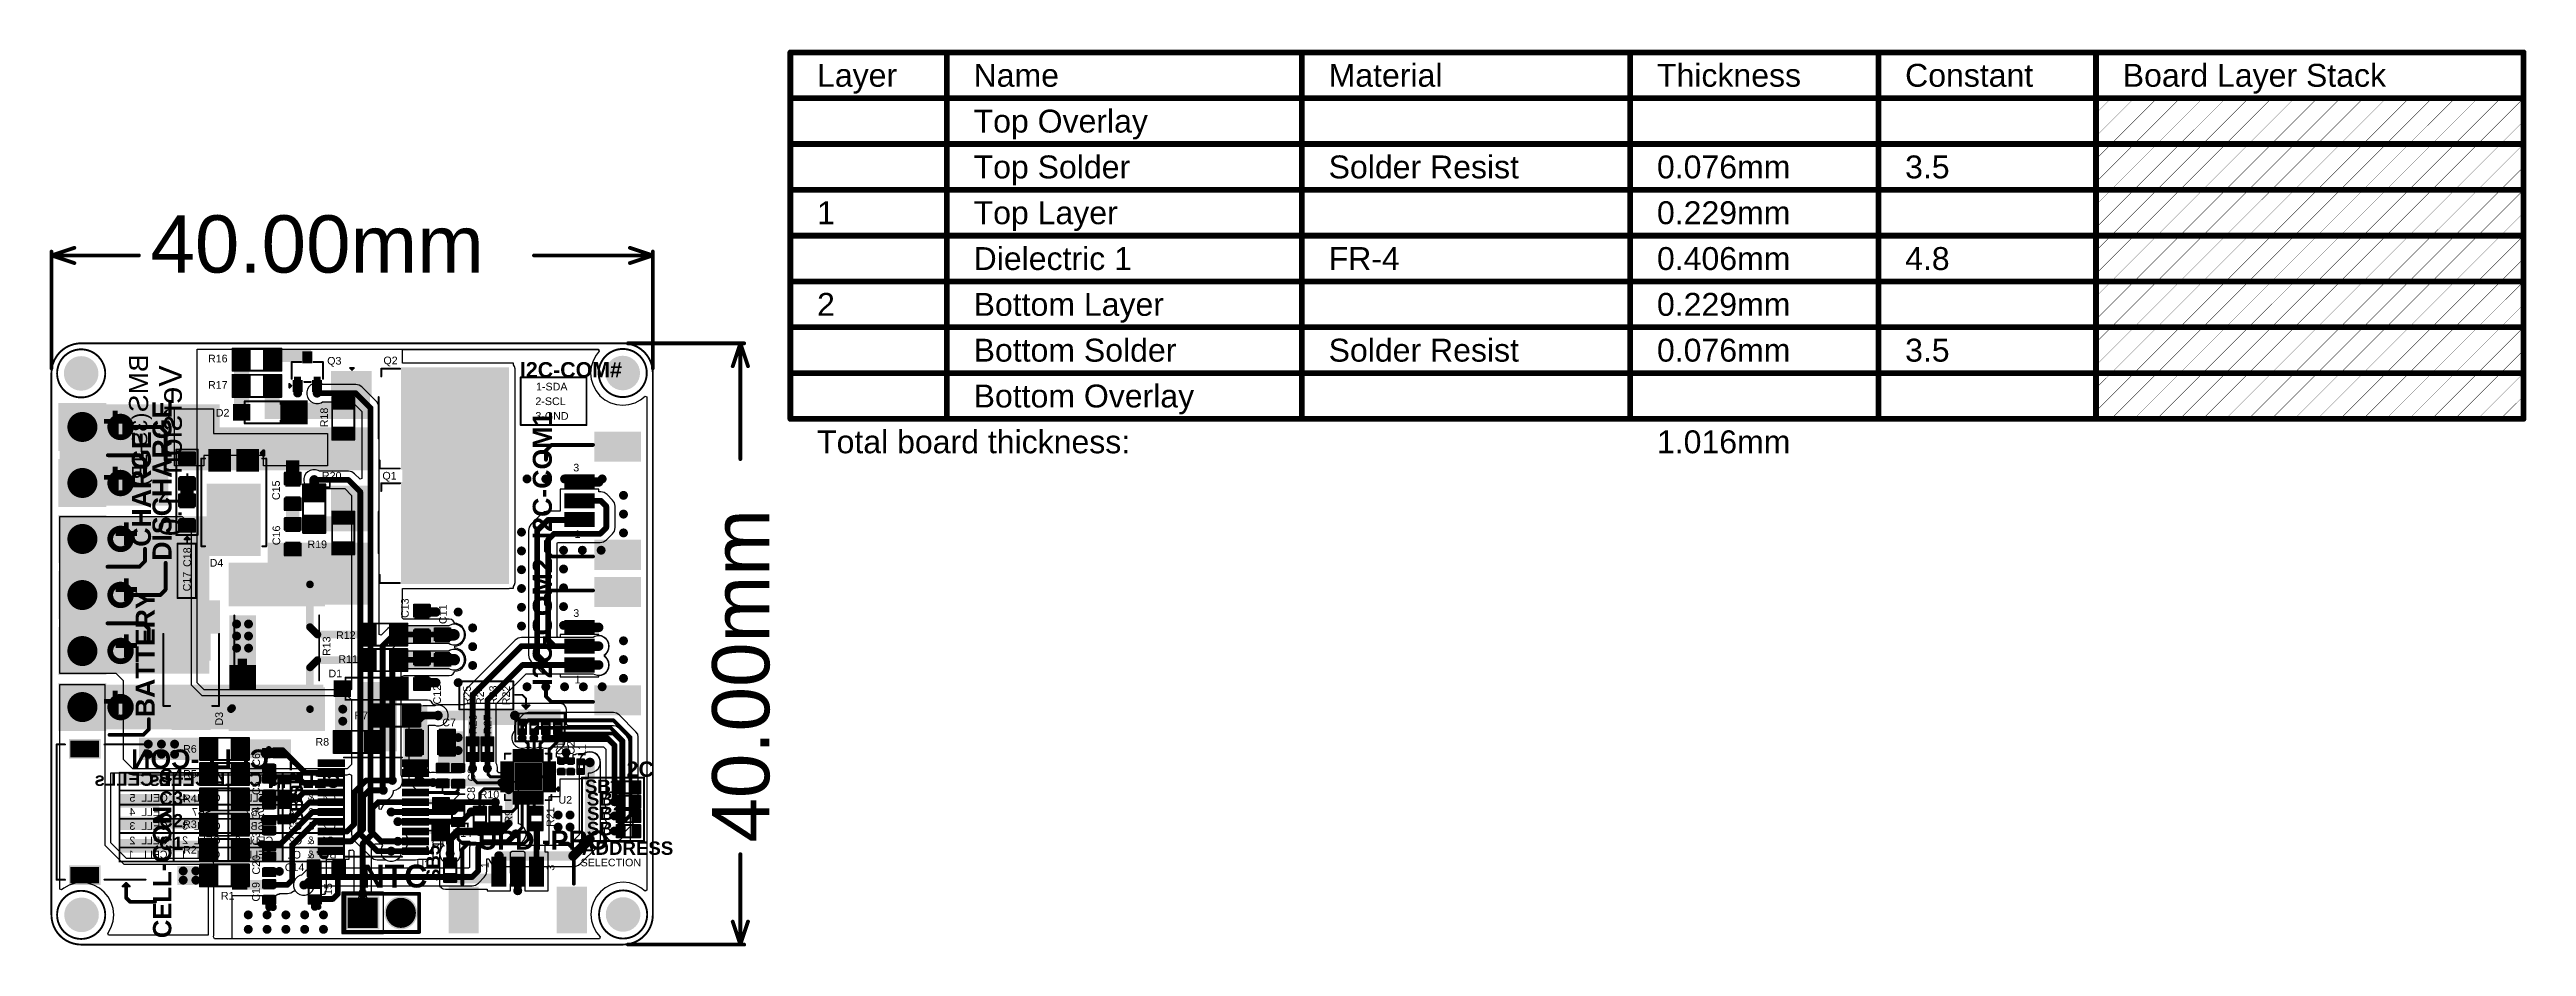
# Model space of a CAD drawing. Header units: millimetres. Extents: x -0.08 to 6.4, y -0.08 to 2.27.
import ezdxf

# ---------------------------------------------------------------- set-up
doc = ezdxf.new("R2010")
doc.units = ezdxf.units.MM
doc.header["$MEASUREMENT"] = 0
for name, color, linetype in [('BottomLayer', 5, 'Continuous'), ('BottomOverlay', 54, 'Continuous'), ('BottomSolder', 6, 'Continuous'), ('Mechanical1', 6, 'Continuous'), ('Mechanical2', 216, 'Continuous'), ('MultiLayer', 9, 'Continuous'), ('PadHoleLayer', 156, 'Continuous'), ('TopLayer', 1, 'Continuous'), ('TopOverlay', 2, 'Continuous'), ('TopPaste', 8, 'Continuous'), ('TopSolder', 216, 'Continuous'), ('ViaHoleLayer', 16, 'Continuous')]:
    doc.layers.add(name, color=color, linetype=linetype)
doc.styles.add('Arial', font='', dxfattribs={"height": 0.2})
doc.styles.add('Arial Rounded MT Bold', font='', dxfattribs={"height": 0.2})
doc.styles.get('Arial').set_extended_font_data('Arial')
doc.styles.get('Arial Rounded MT Bold').set_extended_font_data('Arial Rounded MT Bold', bold=True)

msp = doc.modelspace()

# ---------------------------------------------------------------- texts
at = {"layer": 'BottomLayer', "style": 'Arial', "text_generation_flag": 2}
for s, height, p in [('BMS', 0.05, (0.1754, 1.4681)), ('Version_1.0', 0.06, (0.2636, 1.4392)), ('(3S-1P)', 0.04, (0.1732, 1.3153))]:
    msp.add_text(s, height=height, rotation=90, dxfattribs=at).set_placement(p)
at = {"layer": 'BottomOverlay', "text_generation_flag": 2}
for s, height, style, p in [('CELL-CON', 0.05, 'Arial Rounded MT Bold', (0.4918, 0.3833)), ('5 CELLs', 0.035, 'Arial Rounded MT Bold', (0.2306, 0.338)), ('4 CELLs', 0.035, 'Arial Rounded MT Bold', (0.3742, 0.3377)), ('3 CELLs', 0.035, 'Arial Rounded MT Bold', (0.5157, 0.3377)), ('CELL IN', 0.035, 'Arial Rounded MT Bold', (0.6787, 0.3327)), ('+', 0.035, 'Arial Rounded MT Bold', (0.5552, 0.2962)), ('4', 0.02, 'Arial', (0.142, 0.2596)), ('5', 0.02, 'Arial', (0.142, 0.2965)), ('CELL', 0.02, 'Arial', (0.227, 0.2965)), ('CELL', 0.02, 'Arial', (0.227, 0.2596)), ('4', 0.02, 'Arial', (0.28, 0.2965)), ('SB7', 0.02, 'Arial', (0.3428, 0.2596)), ('CELL', 0.02, 'Arial', (0.365, 0.2965)), ('3', 0.02, 'Arial', (0.418, 0.2965)), ('SB7', 0.02, 'Arial', (0.4808, 0.2596)), ('CELL', 0.02, 'Arial', (0.503, 0.2965)), ('C4', 0.02, 'Arial', (0.5788, 0.2591)), ('B', 0.02, 'Arial', (0.5808, 0.296)), ('&', 0.02, 'Arial', (0.611, 0.2969)), ('&', 0.02, 'Arial', (0.611, 0.26)), ('C4', 0.02, 'Arial', (0.667, 0.2964)), ('C3', 0.02, 'Arial', (0.667, 0.2595)), ('3', 0.02, 'Arial', (0.142, 0.2228)), ('2', 0.02, 'Arial', (0.142, 0.1849)), ('CELL', 0.02, 'Arial', (0.227, 0.2228)), ('CELL', 0.02, 'Arial', (0.227, 0.1849)), ('3', 0.02, 'Arial', (0.28, 0.2235)), ('2', 0.02, 'Arial', (0.28, 0.1856)), ('CELL', 0.02, 'Arial', (0.365, 0.2228)), ('CELL', 0.02, 'Arial', (0.365, 0.1849)), ('2', 0.02, 'Arial', (0.418, 0.1856)), ('SB6', 0.02, 'Arial', (0.4808, 0.2228)), ('CELL', 0.02, 'Arial', (0.503, 0.1849)), ('C3', 0.02, 'Arial', (0.5788, 0.2223)), ('C2', 0.02, 'Arial', (0.5788, 0.1844)), ('&', 0.02, 'Arial', (0.611, 0.2231)), ('&', 0.02, 'Arial', (0.611, 0.1853)), ('C1', 0.02, 'Arial', (0.664, 0.1848)), ('C2', 0.02, 'Arial', (0.667, 0.2226)), ('1', 0.02, 'Arial', (0.1379, 0.148)), ('CELL', 0.02, 'Arial', (0.2262, 0.148)), ('1', 0.02, 'Arial', (0.2759, 0.148)), ('CELL', 0.02, 'Arial', (0.3642, 0.148)), ('1', 0.02, 'Arial', (0.414, 0.148)), ('CELL', 0.02, 'Arial', (0.5023, 0.148)), ('C1', 0.02, 'Arial', (0.5758, 0.1475)), ('&', 0.02, 'Arial', (0.611, 0.1484)), ('+', 0.035, 'Arial Rounded MT Bold', (0.6435, 0.1473)), ('B', 0.02, 'Arial', (0.669, 0.1479))]:
    msp.add_text(s, height=height, rotation=360, dxfattribs=dict(at, style=style)).set_placement(p)
at = {"layer": 'Mechanical1', "style": 'Arial'}
for s, height, p in [('Layer', 0.06, (1.9271, 2.169)), ('Name', 0.06, (2.337, 2.169)), ('Material', 0.06, (3.2667, 2.169)), ('Thickness', 0.06, (4.1265, 2.169)), ('Constant', 0.06, (4.7763, 2.169)), ('Board Layer Stack', 0.06, (5.3462, 2.169)), ('Top Overlay', 0.06, (2.337, 2.049)), ('Top Solder', 0.06, (2.337, 1.929)), ('Solder Resist', 0.06, (3.2667, 1.929)), ('0.076mm', 0.06, (4.1265, 1.929)), ('3.5', 0.06, (4.7763, 1.929)), ('40.00mm', 0.15, (0.1812, 1.6822)), ('1', 0.06, (1.9271, 1.809)), ('Top Layer', 0.06, (2.337, 1.809)), ('0.229mm', 0.06, (4.1265, 1.809)), ('Dielectric 1', 0.06, (2.337, 1.689)), ('FR-4', 0.06, (3.2667, 1.689)), ('0.406mm', 0.06, (4.1265, 1.689)), ('4.8', 0.06, (4.7763, 1.689)), ('2', 0.06, (1.9271, 1.569)), ('Bottom Layer', 0.06, (2.337, 1.569)), ('0.229mm', 0.06, (4.1265, 1.569)), ('Bottom Solder', 0.06, (2.337, 1.449)), ('Solder Resist', 0.06, (3.2667, 1.449)), ('0.076mm', 0.06, (4.1265, 1.449)), ('3.5', 0.06, (4.7763, 1.449)), ('Bottom Overlay', 0.06, (2.337, 1.329)), ('Total board thickness:', 0.06, (1.9271, 1.209)), ('1.016mm', 0.06, (4.1265, 1.209))]:
    msp.add_text(s, height=height, dxfattribs=at).set_placement(p)
msp.add_text('40.00mm', height=0.15, rotation=90, dxfattribs=at).set_placement((1.8022, 0.1892))
at = {"layer": 'TopOverlay'}
for s, height, style, p in [('R16', 0.02, 'Arial', (0.3322, 1.4472)), ('Q3', 0.02, 'Arial', (0.6443, 1.4412)), ('Q2', 0.02, 'Arial', (0.7915, 1.4422)), ('R17', 0.02, 'Arial', (0.3322, 1.3782)), ('D2', 0.02, 'Arial', (0.3525, 1.3052)), ('3', 0.02, 'Arial', (1.2887, 1.1615)), ('R20', 0.02, 'Arial', (0.6305, 1.1402)), ('Q1', 0.02, 'Arial', (0.7889, 1.1402)), ('+', 0.08, 'Arial Rounded MT Bold', (0.0856, 0.96)), ('R19', 0.02, 'Arial', (0.5926, 0.9605)), ('1', 0.02, 'Arial', (1.2922, 0.9872)), ('D4', 0.02, 'Arial', (0.3365, 0.9121)), ('+', 0.08, 'Arial Rounded MT Bold', (0.0856, 0.8133)), ('3', 0.02, 'Arial', (1.2887, 0.7805)), ('+', 0.08, 'Arial Rounded MT Bold', (0.0856, 0.6666)), ('R12', 0.02, 'Arial', (0.6675, 0.7226)), ('R11', 0.02, 'Arial', (0.6734, 0.6599)), ('D1', 0.02, 'Arial', (0.6477, 0.6222)), ('1', 0.02, 'Arial', (1.2922, 0.6062)), ('R7', 0.02, 'Arial', (0.7155, 0.5122)), ('R8', 0.02, 'Arial', (0.6135, 0.4432)), ('C7', 0.02, 'Arial', (0.9456, 0.494)), ('R6', 0.02, 'Arial', (0.2669, 0.4248)), ('R5', 0.02, 'Arial', (0.2669, 0.3594)), ('R10', 0.02, 'Arial', (1.0436, 0.3054)), ('SB1', 0.035, 'Arial Rounded MT Bold', (1.3193, 0.3191)), ('R4', 0.02, 'Arial', (0.2669, 0.2951)), ('U2', 0.02, 'Arial', (1.2499, 0.2913)), ('SB2', 0.035, 'Arial Rounded MT Bold', (1.3241, 0.2861)), ('SB3', 0.035, 'Arial Rounded MT Bold', (1.3246, 0.2481)), ('R3', 0.02, 'Arial', (0.2669, 0.2273)), ('C10', 0.02, 'Arial', (0.9185, 0.1792)), ('R14', 0.02, 'Arial', (0.9723, 0.2041)), ('SB4', 0.035, 'Arial Rounded MT Bold', (1.3242, 0.2085)), ('R2', 0.02, 'Arial', (0.2669, 0.1606)), ('C14', 0.02, 'Arial', (0.5333, 0.1146)), ('NTC', 0.06, 'Arial Rounded MT Bold', (0.7344, 0.0716)), ('U1', 0.02, 'Arial', (0.8779, 0.1235)), ('R1', 0.02, 'Arial', (0.3659, 0.0401))]:
    msp.add_text(s, height=height, dxfattribs=dict(at, style=style)).set_placement(p)
for s, height, rotation, style, p in [('I2C-COM#', 0.04, 360, 'Arial Rounded MT Bold', (1.1489, 1.4077)), ('1-SDA', 0.02, 360, 'Arial', (1.1912, 1.3736)), ('+', 0.08, 90, 'Arial Rounded MT Bold', (0.1278, 1.2602)), ('DISCHARGE', 0.05, 90, 'Arial Rounded MT Bold', (0.2367, 0.9275)), ('R18', 0.02, 90, 'Arial', (0.6462, 1.2772)), ('I2C-COM1', 0.05, 90, 'Arial Rounded MT Bold', (1.2326, 0.984)), ('3-GND', 0.02, 360, 'Arial', (1.1895, 1.2968)), ('2-SCL', 0.02, 360, 'Arial', (1.1895, 1.3352)), ('CHARGE', 0.05, 90, 'Arial Rounded MT Bold', (0.1827, 0.9642)), ('+', 0.08, 90, 'Arial Rounded MT Bold', (0.1278, 1.1135)), ('C15', 0.02, 90, 'Arial', (0.5204, 1.0864)), ('C16', 0.02, 90, 'Arial', (0.5211, 0.9683)), ('C18', 0.02, 90, 'Arial', (0.2875, 0.9113)), ('I2C-COM2', 0.05, 90, 'Arial Rounded MT Bold', (1.2326, 0.6)), ('BATTERY', 0.05, 90, 'Arial Rounded MT Bold', (0.1927, 0.5177)), ('C17', 0.02, 90, 'Arial', (0.2866, 0.8474)), ('C13', 0.02, 90, 'Arial', (0.8577, 0.7777)), ('C11', 0.02, 90, 'Arial', (0.9573, 0.7616)), ('R13', 0.02, 90, 'Arial', (0.6527, 0.678)), ('+', 0.08, 90, 'Arial Rounded MT Bold', (0.1278, 0.5266)), ('C12', 0.02, 90, 'Arial', (0.942, 0.5511)), ('R25', 0.02, 90, 'Arial', (1.0205, 0.5489)), ('R24', 0.02, 90, 'Arial', (1.0546, 0.5496)), ('R23', 0.02, 90, 'Arial', (1.0888, 0.5496)), ('R22', 0.02, 90, 'Arial', (1.1229, 0.549)), ('D3', 0.02, 90, 'Arial', (0.3712, 0.4958)), ('R26', 0.02, 90, 'Arial', (1.0359, 0.4735)), ('R27', 0.02, 90, 'Arial', (1.0742, 0.4735)), ('C6', 0.02, 90, 'Arial', (0.4682, 0.3881)), ('SB7', 0.035, 90, 'Arial Rounded MT Bold', (0.5811, 0.3082)), ('C1', 0.02, 90, 'Arial', (1.2632, 0.4189)), ('C2', 0.02, 90, 'Arial', (1.2922, 0.4195)), ('L1', 0.02, 90, 'Arial', (1.3212, 0.4159)), ('I2C', 0.04, 360, 'Arial Rounded MT Bold', (1.4129, 0.3617)), ('C4', 0.035, 360, 'Arial Rounded MT Bold', (0.2045, 0.3472)), ('C5', 0.02, 90, 'Arial', (0.4682, 0.3138)), ('SB6', 0.035, 90, 'Arial Rounded MT Bold', (0.5814, 0.2374)), ('C8', 0.02, 90, 'Arial', (1.0313, 0.2995)), ('C9', 0.02, 90, 'Arial', (1.0322, 0.3495)), ('CELL-CON', 0.048, 90, 'Arial Rounded MT Bold', (0.2361, -0.061)), ('C3', 0.035, 360, 'Arial Rounded MT Bold', (0.2045, 0.2882)), ('C2', 0.035, 360, 'Arial Rounded MT Bold', (0.2045, 0.2291)), ('C4', 0.02, 90, 'Arial', (0.4682, 0.2476)), ('R9', 0.02, 90, 'Arial', (1.1293, 0.2394)), ('R21', 0.02, 90, 'Arial', (1.2387, 0.2305)), ('C1', 0.035, 360, 'Arial Rounded MT Bold', (0.2045, 0.17)), ('C3', 0.02, 90, 'Arial', (0.4682, 0.1814)), ('UPDI-PRO', 0.05, 360, 'Arial Rounded MT Bold', (1.0394, 0.1708)), ('C20', 0.02, 90, 'Arial', (0.4682, 0.1055)), ('SB5', 0.035, 90, 'Arial Rounded MT Bold', (0.9389, 0.0882)), ('1', 0.02, 90, 'Arial', (1.067, 0.1224)), ('3', 0.02, 90, 'Arial', (1.2392, 0.1158)), ('SELECTION', 0.02, 360, 'Arial', (1.3079, 0.1271)), ('ADDRESS', 0.035, 360, 'Arial Rounded MT Bold', (1.3115, 0.1572)), ('C19', 0.02, 90, 'Arial', (0.4675, 0.0348)), ('R15', 0.02, 90, 'Arial', (0.6569, 0.0317))]:
    msp.add_text(s, height=height, rotation=rotation, dxfattribs=dict(at, style=style)).set_placement(p)

# ---------------------------------------------------------------- blocks, each defined once
blk = doc.blocks.new('R___0402_1')
at = {"layer": 'TopLayer'}
for points in [[(-0.0275, -0.0125), (-0.0275, 0.0125), (-0.0095, 0.0125), (-0.0095, -0.0125)], [(0.0095, -0.0125), (0.0095, 0.0125), (0.0275, 0.0125), (0.0275, -0.0125)]]:
    blk.add_hatch(color=1, dxfattribs=at).paths.add_polyline_path(points)
at = {"layer": 'TopPaste'}
for points in [[(-0.0275, -0.0125), (-0.0275, 0.0125), (-0.0095, 0.0125), (-0.0095, -0.0125)], [(0.0095, -0.0125), (0.0095, 0.0125), (0.0275, 0.0125), (0.0275, -0.0125)]]:
    blk.add_hatch(color=8, dxfattribs=at).paths.add_polyline_path(points)
at = {"layer": 'TopSolder'}
for points in [[(-0.0297, -0.0147), (-0.0297, 0.0147), (-0.0073, 0.0147), (-0.0073, -0.0147)], [(0.0073, -0.0147), (0.0073, 0.0147), (0.0297, 0.0147), (0.0297, -0.0147)]]:
    blk.add_hatch(color=216, dxfattribs=at).paths.add_polyline_path(points)
at = {"layer": 'TopOverlay'}
for points, const_width in [([(-0.031, 0.016), (0.031, 0.016)], 0.005), ([(-0.031, 0.016), (-0.031, -0.016)], 0.005), ([(0.031, 0.016), (0.031, -0.016)], 0.005), ([(-0.031, -0.016), (0.031, -0.016)], 0.005), ([(-0.032, -0.017), (0.032, -0.017)], 0.000127)]:
    blk.add_lwpolyline(points, dxfattribs=dict(at, const_width=const_width))
for points, const_width in [([(-0.0323, 0.016, 1), (-0.0297, 0.016, 1)], 0.0025), ([(-0.0323, 0.016, 1), (-0.0297, 0.016, 1)], 0.0025), ([(0.0297, 0.016, 1), (0.0323, 0.016, 1)], 0.0025), ([(0.0297, 0.016, 1), (0.0323, 0.016, 1)], 0.0025), ([(-0.0323, -0.016, 1), (-0.0297, -0.016, 1)], 0.0025), ([(-0.0323, -0.016, 1), (-0.0297, -0.016, 1)], 0.0025), ([(-0.032, -0.017, 1), (-0.032, -0.017, 1)], 0.0000635), ([(0.0297, -0.016, 1), (0.0323, -0.016, 1)], 0.0025), ([(0.0297, -0.016, 1), (0.0323, -0.016, 1)], 0.0025), ([(0.032, -0.017, 1), (0.032, -0.017, 1)], 0.0000635)]:
    blk.add_lwpolyline(points, format="xyb", close=True, dxfattribs=dict(at, const_width=const_width))
blk = doc.blocks.new('R___0402_2')
at = {"layer": 'TopLayer'}
for points in [[(-0.0275, -0.0125), (-0.0275, 0.0125), (-0.0095, 0.0125), (-0.0095, -0.0125)], [(0.0095, -0.0125), (0.0095, 0.0125), (0.0275, 0.0125), (0.0275, -0.0125)]]:
    blk.add_hatch(color=1, dxfattribs=at).paths.add_polyline_path(points)
at = {"layer": 'TopPaste'}
for points in [[(-0.0275, -0.0125), (-0.0275, 0.0125), (-0.0095, 0.0125), (-0.0095, -0.0125)], [(0.0095, -0.0125), (0.0095, 0.0125), (0.0275, 0.0125), (0.0275, -0.0125)]]:
    blk.add_hatch(color=8, dxfattribs=at).paths.add_polyline_path(points)
at = {"layer": 'TopSolder'}
for points in [[(-0.0297, -0.0147), (-0.0297, 0.0147), (-0.0073, 0.0147), (-0.0073, -0.0147)], [(0.0073, -0.0147), (0.0073, 0.0147), (0.0297, 0.0147), (0.0297, -0.0147)]]:
    blk.add_hatch(color=216, dxfattribs=at).paths.add_polyline_path(points)
at = {"layer": 'TopOverlay'}
for points, const_width in [([(-0.031, 0.016), (0.031, 0.016)], 0.005), ([(-0.031, 0.016), (-0.031, -0.016)], 0.005), ([(0.031, 0.016), (0.031, -0.016)], 0.005), ([(-0.031, -0.016), (0.031, -0.016)], 0.005), ([(-0.032, -0.017), (0.032, -0.017)], 0.000127)]:
    blk.add_lwpolyline(points, dxfattribs=dict(at, const_width=const_width))
for points, const_width in [([(-0.0323, 0.016, 1), (-0.0297, 0.016, 1)], 0.0025), ([(-0.0323, 0.016, 1), (-0.0297, 0.016, 1)], 0.0025), ([(0.0297, 0.016, 1), (0.0323, 0.016, 1)], 0.0025), ([(0.0297, 0.016, 1), (0.0323, 0.016, 1)], 0.0025), ([(-0.0323, -0.016, 1), (-0.0297, -0.016, 1)], 0.0025), ([(-0.0323, -0.016, 1), (-0.0297, -0.016, 1)], 0.0025), ([(-0.032, -0.017, 1), (-0.032, -0.017, 1)], 0.0000635), ([(0.0297, -0.016, 1), (0.0323, -0.016, 1)], 0.0025), ([(0.0297, -0.016, 1), (0.0323, -0.016, 1)], 0.0025), ([(0.032, -0.017, 1), (0.032, -0.017, 1)], 0.0000635)]:
    blk.add_lwpolyline(points, format="xyb", close=True, dxfattribs=dict(at, const_width=const_width))
blk = doc.blocks.new('R___0201_3')
at = {"layer": 'TopLayer'}
for points in [[(-0.0161, 0.0073), (-0.0055, 0.0073), (-0.0055, -0.0073), (-0.0161, -0.0073)], [(0.0055, 0.0073), (0.0161, 0.0073), (0.0161, -0.0073), (0.0055, -0.0073)]]:
    blk.add_hatch(color=1, dxfattribs=at).paths.add_polyline_path(points)
at = {"layer": 'TopPaste'}
for points in [[(-0.0161, 0.0073), (-0.0055, 0.0073), (-0.0055, -0.0073), (-0.0161, -0.0073)], [(0.0055, 0.0073), (0.0161, 0.0073), (0.0161, -0.0073), (0.0055, -0.0073)]]:
    blk.add_hatch(color=8, dxfattribs=at).paths.add_polyline_path(points)
at = {"layer": 'TopSolder'}
for points in [[(-0.0183, 0.0094), (-0.0033, 0.0094), (-0.0033, -0.0094), (-0.0183, -0.0094)], [(0.0033, 0.0094), (0.0183, 0.0094), (0.0183, -0.0094), (0.0033, -0.0094)]]:
    blk.add_hatch(color=216, dxfattribs=at).paths.add_polyline_path(points)
at = {"layer": 'TopOverlay', "const_width": 0.005}
for points in [[(-0.019, 0.01), (0.019, 0.01)], [(-0.019, 0.01), (-0.019, -0.01)], [(0.019, 0.01), (0.019, -0.01)], [(-0.019, -0.01), (0.019, -0.01)]]:
    blk.add_lwpolyline(points, dxfattribs=at)
at = {"layer": 'TopOverlay', "const_width": 0.0025}
for points in [[(-0.0203, 0.01, 1), (-0.0177, 0.01, 1)], [(-0.0203, 0.01, 1), (-0.0177, 0.01, 1)], [(0.0177, 0.01, 1), (0.0203, 0.01, 1)], [(0.0177, 0.01, 1), (0.0203, 0.01, 1)], [(-0.0203, -0.01, 1), (-0.0177, -0.01, 1)], [(-0.0203, -0.01, 1), (-0.0177, -0.01, 1)], [(0.0177, -0.01, 1), (0.0203, -0.01, 1)], [(0.0177, -0.01, 1), (0.0203, -0.01, 1)]]:
    blk.add_lwpolyline(points, format="xyb", close=True, dxfattribs=at)
blk = doc.blocks.new('R___0201_4')
at = {"layer": 'TopLayer'}
for points in [[(-0.0161, 0.0073), (-0.0055, 0.0073), (-0.0055, -0.0073), (-0.0161, -0.0073)], [(0.0055, 0.0073), (0.0161, 0.0073), (0.0161, -0.0073), (0.0055, -0.0073)]]:
    blk.add_hatch(color=1, dxfattribs=at).paths.add_polyline_path(points)
at = {"layer": 'TopPaste'}
for points in [[(-0.0161, 0.0073), (-0.0055, 0.0073), (-0.0055, -0.0073), (-0.0161, -0.0073)], [(0.0055, 0.0073), (0.0161, 0.0073), (0.0161, -0.0073), (0.0055, -0.0073)]]:
    blk.add_hatch(color=8, dxfattribs=at).paths.add_polyline_path(points)
at = {"layer": 'TopSolder'}
for points in [[(-0.0183, 0.0094), (-0.0033, 0.0094), (-0.0033, -0.0094), (-0.0183, -0.0094)], [(0.0033, 0.0094), (0.0183, 0.0094), (0.0183, -0.0094), (0.0033, -0.0094)]]:
    blk.add_hatch(color=216, dxfattribs=at).paths.add_polyline_path(points)
at = {"layer": 'TopOverlay', "const_width": 0.005}
for points in [[(-0.019, 0.01), (0.019, 0.01)], [(-0.019, 0.01), (-0.019, -0.01)], [(0.019, 0.01), (0.019, -0.01)], [(-0.019, -0.01), (0.019, -0.01)]]:
    blk.add_lwpolyline(points, dxfattribs=at)
at = {"layer": 'TopOverlay', "const_width": 0.0025}
for points in [[(-0.0203, 0.01, 1), (-0.0177, 0.01, 1)], [(-0.0203, 0.01, 1), (-0.0177, 0.01, 1)], [(0.0177, 0.01, 1), (0.0203, 0.01, 1)], [(0.0177, 0.01, 1), (0.0203, 0.01, 1)], [(-0.0203, -0.01, 1), (-0.0177, -0.01, 1)], [(-0.0203, -0.01, 1), (-0.0177, -0.01, 1)], [(0.0177, -0.01, 1), (0.0203, -0.01, 1)], [(0.0177, -0.01, 1), (0.0203, -0.01, 1)]]:
    blk.add_lwpolyline(points, format="xyb", close=True, dxfattribs=at)
blk = doc.blocks.new('R___0201_5')
at = {"layer": 'TopLayer'}
for points in [[(-0.0161, 0.0073), (-0.0055, 0.0073), (-0.0055, -0.0073), (-0.0161, -0.0073)], [(0.0055, 0.0073), (0.0161, 0.0073), (0.0161, -0.0073), (0.0055, -0.0073)]]:
    blk.add_hatch(color=1, dxfattribs=at).paths.add_polyline_path(points)
at = {"layer": 'TopPaste'}
for points in [[(-0.0161, 0.0073), (-0.0055, 0.0073), (-0.0055, -0.0073), (-0.0161, -0.0073)], [(0.0055, 0.0073), (0.0161, 0.0073), (0.0161, -0.0073), (0.0055, -0.0073)]]:
    blk.add_hatch(color=8, dxfattribs=at).paths.add_polyline_path(points)
at = {"layer": 'TopSolder'}
for points in [[(-0.0183, 0.0094), (-0.0033, 0.0094), (-0.0033, -0.0094), (-0.0183, -0.0094)], [(0.0033, 0.0094), (0.0183, 0.0094), (0.0183, -0.0094), (0.0033, -0.0094)]]:
    blk.add_hatch(color=216, dxfattribs=at).paths.add_polyline_path(points)
at = {"layer": 'TopOverlay', "const_width": 0.005}
for points in [[(-0.019, 0.01), (0.019, 0.01)], [(-0.019, 0.01), (-0.019, -0.01)], [(0.019, 0.01), (0.019, -0.01)], [(-0.019, -0.01), (0.019, -0.01)]]:
    blk.add_lwpolyline(points, dxfattribs=at)
at = {"layer": 'TopOverlay', "const_width": 0.0025}
for points in [[(-0.0203, 0.01, 1), (-0.0177, 0.01, 1)], [(-0.0203, 0.01, 1), (-0.0177, 0.01, 1)], [(0.0177, 0.01, 1), (0.0203, 0.01, 1)], [(0.0177, 0.01, 1), (0.0203, 0.01, 1)], [(-0.0203, -0.01, 1), (-0.0177, -0.01, 1)], [(-0.0203, -0.01, 1), (-0.0177, -0.01, 1)], [(0.0177, -0.01, 1), (0.0203, -0.01, 1)], [(0.0177, -0.01, 1), (0.0203, -0.01, 1)]]:
    blk.add_lwpolyline(points, format="xyb", close=True, dxfattribs=at)
blk = doc.blocks.new('R___0201_6')
at = {"layer": 'TopLayer'}
for points in [[(-0.0161, 0.0073), (-0.0055, 0.0073), (-0.0055, -0.0073), (-0.0161, -0.0073)], [(0.0055, 0.0073), (0.0161, 0.0073), (0.0161, -0.0073), (0.0055, -0.0073)]]:
    blk.add_hatch(color=1, dxfattribs=at).paths.add_polyline_path(points)
at = {"layer": 'TopPaste'}
for points in [[(-0.0161, 0.0073), (-0.0055, 0.0073), (-0.0055, -0.0073), (-0.0161, -0.0073)], [(0.0055, 0.0073), (0.0161, 0.0073), (0.0161, -0.0073), (0.0055, -0.0073)]]:
    blk.add_hatch(color=8, dxfattribs=at).paths.add_polyline_path(points)
at = {"layer": 'TopSolder'}
for points in [[(-0.0183, 0.0094), (-0.0033, 0.0094), (-0.0033, -0.0094), (-0.0183, -0.0094)], [(0.0033, 0.0094), (0.0183, 0.0094), (0.0183, -0.0094), (0.0033, -0.0094)]]:
    blk.add_hatch(color=216, dxfattribs=at).paths.add_polyline_path(points)
at = {"layer": 'TopOverlay', "const_width": 0.005}
for points in [[(-0.019, 0.01), (0.019, 0.01)], [(-0.019, 0.01), (-0.019, -0.01)], [(0.019, 0.01), (0.019, -0.01)], [(-0.019, -0.01), (0.019, -0.01)]]:
    blk.add_lwpolyline(points, dxfattribs=at)
at = {"layer": 'TopOverlay', "const_width": 0.0025}
for points in [[(-0.0203, 0.01, 1), (-0.0177, 0.01, 1)], [(-0.0203, 0.01, 1), (-0.0177, 0.01, 1)], [(0.0177, 0.01, 1), (0.0203, 0.01, 1)], [(0.0177, 0.01, 1), (0.0203, 0.01, 1)], [(-0.0203, -0.01, 1), (-0.0177, -0.01, 1)], [(-0.0203, -0.01, 1), (-0.0177, -0.01, 1)], [(0.0177, -0.01, 1), (0.0203, -0.01, 1)], [(0.0177, -0.01, 1), (0.0203, -0.01, 1)]]:
    blk.add_lwpolyline(points, format="xyb", close=True, dxfattribs=at)
blk = doc.blocks.new('2P_TH______H____P____7')
at = {"layer": 'BottomLayer'}
blk.add_hatch(color=5, dxfattribs=at).paths.add_polyline_path([(-0.0894, 0.0394), (-0.0106, 0.0394), (-0.0106, -0.0394), (-0.0894, -0.0394)])
h = blk.add_hatch(color=5, dxfattribs=at)
edge = h.paths.add_edge_path()
edge.add_arc((0.05, 0), 0.0394, 0, 360)
at = {"layer": 'BottomSolder'}
blk.add_hatch(color=6, dxfattribs=at).paths.add_polyline_path([(-0.0934, 0.0434), (-0.0066, 0.0434), (-0.0066, -0.0434), (-0.0934, -0.0434)])
h = blk.add_hatch(color=6, dxfattribs=at)
edge = h.paths.add_edge_path()
edge.add_arc((0.05, 0), 0.0434, 0, 360)
at = {"layer": 'MultiLayer'}
blk.add_hatch(color=9, dxfattribs=at).paths.add_polyline_path([(-0.0894, 0.0394), (-0.0106, 0.0394), (-0.0106, -0.0394), (-0.0894, -0.0394)])
h = blk.add_hatch(color=9, dxfattribs=at)
edge = h.paths.add_edge_path()
edge.add_arc((0.05, 0), 0.0394, 0, 360)
at = {"layer": 'PadHoleLayer'}
h = blk.add_hatch(color=156, dxfattribs=at)
edge = h.paths.add_edge_path()
edge.add_arc((-0.05, 0), 0.0197, 0, 360)
h = blk.add_hatch(color=156, dxfattribs=at)
edge = h.paths.add_edge_path()
edge.add_arc((0.05, 0), 0.0197, 0, 360)
at = {"layer": 'TopLayer'}
blk.add_hatch(color=1, dxfattribs=at).paths.add_polyline_path([(-0.0894, 0.0394), (-0.0106, 0.0394), (-0.0106, -0.0394), (-0.0894, -0.0394)])
h = blk.add_hatch(color=1, dxfattribs=at)
edge = h.paths.add_edge_path()
edge.add_arc((0.05, 0), 0.0394, 0, 360)
at = {"layer": 'TopSolder'}
blk.add_hatch(color=216, dxfattribs=at).paths.add_polyline_path([(-0.0934, 0.0434), (-0.0066, 0.0434), (-0.0066, -0.0434), (-0.0934, -0.0434)])
h = blk.add_hatch(color=216, dxfattribs=at)
edge = h.paths.add_edge_path()
edge.add_arc((0.05, 0), 0.0434, 0, 360)
at = {"layer": 'TopOverlay', "const_width": 0.01}
for points in [[(-0.098, 0.05), (0.098, 0.05)], [(-0.098, -0.05), (-0.098, 0.05)], [(0.098, -0.05), (0.098, 0.05)], [(-0.098, -0.05), (0.098, -0.05)]]:
    blk.add_lwpolyline(points, dxfattribs=at)
at = {"layer": 'TopOverlay', "const_width": 0.005}
for points in [[(-0.1005, 0.05, 1), (-0.0955, 0.05, 1)], [(-0.1005, 0.05, 1), (-0.0955, 0.05, 1)], [(0.0955, 0.05, 1), (0.1005, 0.05, 1)], [(0.0955, 0.05, 1), (0.1005, 0.05, 1)], [(-0.1005, -0.05, 1), (-0.0955, -0.05, 1)], [(-0.1005, -0.05, 1), (-0.0955, -0.05, 1)], [(0.0955, -0.05, 1), (0.1005, -0.05, 1)], [(0.0955, -0.05, 1), (0.1005, -0.05, 1)]]:
    blk.add_lwpolyline(points, format="xyb", close=True, dxfattribs=at)
blk = doc.blocks.new('RES_3920_8')
at = {"layer": 'TopLayer'}
for points in [[(-0.2165, 0.122), (-0.1102, 0.122), (-0.1102, -0.122), (-0.2165, -0.122)], [(0.1102, 0.122), (0.2165, 0.122), (0.2165, -0.122), (0.1102, -0.122)]]:
    blk.add_hatch(color=1, dxfattribs=at).paths.add_polyline_path(points)
at = {"layer": 'TopPaste'}
for points in [[(-0.2165, 0.122), (-0.1102, 0.122), (-0.1102, -0.122), (-0.2165, -0.122)], [(0.1102, 0.122), (0.2165, 0.122), (0.2165, -0.122), (0.1102, -0.122)]]:
    blk.add_hatch(color=8, dxfattribs=at).paths.add_polyline_path(points)
at = {"layer": 'TopSolder'}
for points in [[(-0.2205, 0.126), (-0.1062, 0.126), (-0.1062, -0.126), (-0.2205, -0.126)], [(0.1062, 0.126), (0.2205, 0.126), (0.2205, -0.126), (0.1062, -0.126)]]:
    blk.add_hatch(color=216, dxfattribs=at).paths.add_polyline_path(points)
at = {"layer": 'TopOverlay', "const_width": 0.005}
for points in [[(-0.088, 0.111), (0.082, 0.111)], [(-0.088, -0.111), (0.082, -0.111)]]:
    blk.add_lwpolyline(points, dxfattribs=at)
at = {"layer": 'TopOverlay', "const_width": 0.0025}
for points in [[(-0.0892, 0.111, 1), (-0.0867, 0.111, 1)], [(0.0808, 0.111, 1), (0.0833, 0.111, 1)], [(-0.0892, -0.111, 1), (-0.0867, -0.111, 1)], [(0.0808, -0.111, 1), (0.0833, -0.111, 1)]]:
    blk.add_lwpolyline(points, format="xyb", close=True, dxfattribs=at)
blk = doc.blocks.new('T_______H____P____H____P_______9')
at = {"layer": 'BottomLayer'}
blk.add_hatch(color=5, dxfattribs=at).paths.add_polyline_path([(-0.0591, 0.0591), (0.0591, 0.0591), (0.0591, -0.0591), (-0.0591, -0.0591)])
at = {"layer": 'BottomSolder'}
blk.add_hatch(color=6, dxfattribs=at).paths.add_polyline_path([(-0.0631, 0.0631), (0.0631, 0.0631), (0.0631, -0.0631), (-0.0631, -0.0631)])
at = {"layer": 'MultiLayer'}
blk.add_hatch(color=9, dxfattribs=at).paths.add_polyline_path([(-0.0591, 0.0591), (0.0591, 0.0591), (0.0591, -0.0591), (-0.0591, -0.0591)])
at = {"layer": 'PadHoleLayer'}
h = blk.add_hatch(color=156, dxfattribs=at)
edge = h.paths.add_edge_path()
edge.add_arc((0, 0), 0.0394, 0, 360)
at = {"layer": 'TopLayer'}
blk.add_hatch(color=1, dxfattribs=at).paths.add_polyline_path([(-0.0591, 0.0591), (0.0591, 0.0591), (0.0591, -0.0591), (-0.0591, -0.0591)])
at = {"layer": 'TopSolder'}
blk.add_hatch(color=216, dxfattribs=at).paths.add_polyline_path([(-0.0631, 0.0631), (0.0631, 0.0631), (0.0631, -0.0631), (-0.0631, -0.0631)])
blk = doc.blocks.new('20_VQFN__3_3__10')
at = {"layer": 'TopLayer'}
for points in [[(-0.0364, 0.0413), (-0.0364, 0.0689), (-0.0266, 0.0689), (-0.0266, 0.0413)], [(-0.0207, 0.0413), (-0.0207, 0.0689), (-0.0108, 0.0689), (-0.0108, 0.0413)], [(-0.0049, 0.0413), (-0.0049, 0.0689), (0.0049, 0.0689), (0.0049, 0.0413)], [(0.0108, 0.0413), (0.0108, 0.0689), (0.0207, 0.0689), (0.0207, 0.0413)], [(0.0266, 0.0413), (0.0266, 0.0689), (0.0364, 0.0689), (0.0364, 0.0413)], [(-0.0689, 0.0364), (-0.0413, 0.0364), (-0.0413, 0.0266), (-0.0689, 0.0266)], [(-0.0689, 0.0207), (-0.0413, 0.0207), (-0.0413, 0.0108), (-0.0689, 0.0108)], [(-0.0689, 0.0049), (-0.0413, 0.0049), (-0.0413, -0.0049), (-0.0689, -0.0049)], [(-0.0325, 0.0325), (0.0325, 0.0325), (0.0325, -0.0325), (-0.0325, -0.0325)], [(0.0413, 0.0364), (0.0689, 0.0364), (0.0689, 0.0266), (0.0413, 0.0266)], [(0.0413, 0.0207), (0.0689, 0.0207), (0.0689, 0.0108), (0.0413, 0.0108)], [(0.0413, 0.0049), (0.0689, 0.0049), (0.0689, -0.0049), (0.0413, -0.0049)], [(-0.0689, -0.0108), (-0.0413, -0.0108), (-0.0413, -0.0207), (-0.0689, -0.0207)], [(-0.0689, -0.0266), (-0.0413, -0.0266), (-0.0413, -0.0364), (-0.0689, -0.0364)], [(-0.0266, -0.0413), (-0.0266, -0.0689), (-0.0364, -0.0689), (-0.0364, -0.0413)], [(-0.0108, -0.0413), (-0.0108, -0.0689), (-0.0207, -0.0689), (-0.0207, -0.0413)], [(0.0049, -0.0413), (0.0049, -0.0689), (-0.0049, -0.0689), (-0.0049, -0.0413)], [(0.0207, -0.0413), (0.0207, -0.0689), (0.0108, -0.0689), (0.0108, -0.0413)], [(0.0364, -0.0413), (0.0364, -0.0689), (0.0266, -0.0689), (0.0266, -0.0413)], [(0.0413, -0.0108), (0.0689, -0.0108), (0.0689, -0.0207), (0.0413, -0.0207)], [(0.0413, -0.0266), (0.0689, -0.0266), (0.0689, -0.0364), (0.0413, -0.0364)]]:
    blk.add_hatch(color=1, dxfattribs=at).paths.add_polyline_path(points)
at = {"layer": 'TopPaste'}
for points in [[(-0.0364, 0.0413), (-0.0364, 0.0689), (-0.0266, 0.0689), (-0.0266, 0.0413)], [(-0.0207, 0.0413), (-0.0207, 0.0689), (-0.0108, 0.0689), (-0.0108, 0.0413)], [(-0.0049, 0.0413), (-0.0049, 0.0689), (0.0049, 0.0689), (0.0049, 0.0413)], [(0.0108, 0.0413), (0.0108, 0.0689), (0.0207, 0.0689), (0.0207, 0.0413)], [(0.0266, 0.0413), (0.0266, 0.0689), (0.0364, 0.0689), (0.0364, 0.0413)], [(-0.0689, 0.0364), (-0.0413, 0.0364), (-0.0413, 0.0266), (-0.0689, 0.0266)], [(-0.0689, 0.0207), (-0.0413, 0.0207), (-0.0413, 0.0108), (-0.0689, 0.0108)], [(-0.0689, 0.0049), (-0.0413, 0.0049), (-0.0413, -0.0049), (-0.0689, -0.0049)], [(-0.0325, 0.0325), (0.0325, 0.0325), (0.0325, -0.0325), (-0.0325, -0.0325)], [(0.0413, 0.0364), (0.0689, 0.0364), (0.0689, 0.0266), (0.0413, 0.0266)], [(0.0413, 0.0207), (0.0689, 0.0207), (0.0689, 0.0108), (0.0413, 0.0108)], [(0.0413, 0.0049), (0.0689, 0.0049), (0.0689, -0.0049), (0.0413, -0.0049)], [(-0.0689, -0.0108), (-0.0413, -0.0108), (-0.0413, -0.0207), (-0.0689, -0.0207)], [(-0.0689, -0.0266), (-0.0413, -0.0266), (-0.0413, -0.0364), (-0.0689, -0.0364)], [(-0.0266, -0.0413), (-0.0266, -0.0689), (-0.0364, -0.0689), (-0.0364, -0.0413)], [(-0.0108, -0.0413), (-0.0108, -0.0689), (-0.0207, -0.0689), (-0.0207, -0.0413)], [(0.0049, -0.0413), (0.0049, -0.0689), (-0.0049, -0.0689), (-0.0049, -0.0413)], [(0.0207, -0.0413), (0.0207, -0.0689), (0.0108, -0.0689), (0.0108, -0.0413)], [(0.0364, -0.0413), (0.0364, -0.0689), (0.0266, -0.0689), (0.0266, -0.0413)], [(0.0413, -0.0108), (0.0689, -0.0108), (0.0689, -0.0207), (0.0413, -0.0207)], [(0.0413, -0.0266), (0.0689, -0.0266), (0.0689, -0.0364), (0.0413, -0.0364)]]:
    blk.add_hatch(color=8, dxfattribs=at).paths.add_polyline_path(points)
at = {"layer": 'TopSolder'}
for points in [[(-0.0404, 0.0373), (-0.0404, 0.0729), (-0.0226, 0.0729), (-0.0226, 0.0373)], [(-0.0247, 0.0373), (-0.0247, 0.0729), (-0.0068, 0.0729), (-0.0068, 0.0373)], [(-0.0089, 0.0373), (-0.0089, 0.0729), (0.0089, 0.0729), (0.0089, 0.0373)], [(0.0068, 0.0373), (0.0068, 0.0729), (0.0247, 0.0729), (0.0247, 0.0373)], [(0.0226, 0.0373), (0.0226, 0.0729), (0.0404, 0.0729), (0.0404, 0.0373)], [(-0.0729, 0.0404), (-0.0373, 0.0404), (-0.0373, 0.0226), (-0.0729, 0.0226)], [(-0.0729, 0.0247), (-0.0373, 0.0247), (-0.0373, 0.0068), (-0.0729, 0.0068)], [(-0.0729, 0.0089), (-0.0373, 0.0089), (-0.0373, -0.0089), (-0.0729, -0.0089)], [(-0.0365, 0.0365), (0.0365, 0.0365), (0.0365, -0.0365), (-0.0365, -0.0365)], [(0.0373, 0.0404), (0.0729, 0.0404), (0.0729, 0.0226), (0.0373, 0.0226)], [(0.0373, 0.0247), (0.0729, 0.0247), (0.0729, 0.0068), (0.0373, 0.0068)], [(0.0373, 0.0089), (0.0729, 0.0089), (0.0729, -0.0089), (0.0373, -0.0089)], [(-0.0729, -0.0068), (-0.0373, -0.0068), (-0.0373, -0.0247), (-0.0729, -0.0247)], [(-0.0729, -0.0226), (-0.0373, -0.0226), (-0.0373, -0.0404), (-0.0729, -0.0404)], [(-0.0226, -0.0373), (-0.0226, -0.0729), (-0.0404, -0.0729), (-0.0404, -0.0373)], [(-0.0068, -0.0373), (-0.0068, -0.0729), (-0.0247, -0.0729), (-0.0247, -0.0373)], [(0.0089, -0.0373), (0.0089, -0.0729), (-0.0089, -0.0729), (-0.0089, -0.0373)], [(0.0247, -0.0373), (0.0247, -0.0729), (0.0068, -0.0729), (0.0068, -0.0373)], [(0.0404, -0.0373), (0.0404, -0.0729), (0.0226, -0.0729), (0.0226, -0.0373)], [(0.0373, -0.0068), (0.0729, -0.0068), (0.0729, -0.0247), (0.0373, -0.0247)], [(0.0373, -0.0226), (0.0729, -0.0226), (0.0729, -0.0404), (0.0373, -0.0404)]]:
    blk.add_hatch(color=216, dxfattribs=at).paths.add_polyline_path(points)
at = {"layer": 'TopOverlay', "const_width": 0.005}
for points in [[(-0.074, 0.032), (-0.079, 0.037)], [(-0.079, 0.037), (-0.079, 0.027)], [(-0.074, 0.032), (-0.079, 0.027)], [(-0.046, 0.061), (-0.061, 0.061)], [(-0.061, 0.061), (-0.061, 0.047)], [(0.061, 0.061), (0.046, 0.061)], [(0.061, 0.061), (0.061, 0.047)], [(-0.061, -0.047), (-0.061, -0.061)], [(-0.046, -0.061), (-0.061, -0.061)], [(0.061, -0.061), (0.046, -0.061)], [(0.061, -0.047), (0.061, -0.061)]]:
    blk.add_lwpolyline(points, dxfattribs=at)
at = {"layer": 'TopOverlay', "const_width": 0.0025}
for points in [[(-0.0803, 0.037, 1), (-0.0777, 0.037, 1)], [(-0.0803, 0.037, 1), (-0.0777, 0.037, 1)], [(-0.0803, 0.027, 1), (-0.0777, 0.027, 1)], [(-0.0803, 0.027, 1), (-0.0777, 0.027, 1)], [(-0.0752, 0.032, 1), (-0.0727, 0.032, 1)], [(-0.0752, 0.032, 1), (-0.0727, 0.032, 1)], [(-0.0622, 0.061, 1), (-0.0597, 0.061, 1)], [(-0.0622, 0.061, 1), (-0.0597, 0.061, 1)], [(-0.0622, 0.047, 1), (-0.0597, 0.047, 1)], [(-0.0473, 0.061, 1), (-0.0447, 0.061, 1)], [(0.0448, 0.061, 1), (0.0473, 0.061, 1)], [(0.0598, 0.061, 1), (0.0623, 0.061, 1)], [(0.0598, 0.061, 1), (0.0623, 0.061, 1)], [(0.0598, 0.047, 1), (0.0623, 0.047, 1)], [(-0.0622, -0.047, 1), (-0.0597, -0.047, 1)], [(-0.0622, -0.061, 1), (-0.0597, -0.061, 1)], [(-0.0622, -0.061, 1), (-0.0597, -0.061, 1)], [(-0.0473, -0.061, 1), (-0.0447, -0.061, 1)], [(0.0448, -0.061, 1), (0.0473, -0.061, 1)], [(0.0598, -0.047, 1), (0.0623, -0.047, 1)], [(0.0598, -0.061, 1), (0.0623, -0.061, 1)], [(0.0598, -0.061, 1), (0.0623, -0.061, 1)]]:
    blk.add_lwpolyline(points, format="xyb", close=True, dxfattribs=at)
blk = doc.blocks.new('TSSOP_20_11')
at = {"layer": 'TopLayer'}
for points in [[(-0.0787, 0.1215), (-0.0787, 0.1089), (-0.1417, 0.1089), (-0.1417, 0.1215)], [(-0.0787, 0.0959), (-0.0787, 0.0833), (-0.1417, 0.0833), (-0.1417, 0.0959)], [(-0.0787, 0.0703), (-0.0787, 0.0577), (-0.1417, 0.0577), (-0.1417, 0.0703)], [(0.1417, 0.1215), (0.1417, 0.1089), (0.0787, 0.1089), (0.0787, 0.1215)], [(0.1417, 0.0959), (0.1417, 0.0833), (0.0787, 0.0833), (0.0787, 0.0959)], [(0.1417, 0.0703), (0.1417, 0.0577), (0.0787, 0.0577), (0.0787, 0.0703)], [(-0.0787, 0.0447), (-0.0787, 0.0321), (-0.1417, 0.0321), (-0.1417, 0.0447)], [(-0.0787, 0.0191), (-0.0787, 0.0065), (-0.1417, 0.0065), (-0.1417, 0.0191)], [(0.1417, 0.0447), (0.1417, 0.0321), (0.0787, 0.0321), (0.0787, 0.0447)], [(0.1417, 0.0191), (0.1417, 0.0065), (0.0787, 0.0065), (0.0787, 0.0191)], [(-0.0787, -0.0065), (-0.0787, -0.0191), (-0.1417, -0.0191), (-0.1417, -0.0065)], [(-0.0787, -0.0321), (-0.0787, -0.0447), (-0.1417, -0.0447), (-0.1417, -0.0321)], [(-0.0787, -0.0577), (-0.0787, -0.0703), (-0.1417, -0.0703), (-0.1417, -0.0577)], [(0.1417, -0.0065), (0.1417, -0.0191), (0.0787, -0.0191), (0.0787, -0.0065)], [(0.1417, -0.0321), (0.1417, -0.0447), (0.0787, -0.0447), (0.0787, -0.0321)], [(0.1417, -0.0577), (0.1417, -0.0703), (0.0787, -0.0703), (0.0787, -0.0577)], [(-0.0787, -0.0833), (-0.0787, -0.0959), (-0.1417, -0.0959), (-0.1417, -0.0833)], [(-0.0787, -0.1089), (-0.0787, -0.1215), (-0.1417, -0.1215), (-0.1417, -0.1089)], [(0.1417, -0.0833), (0.1417, -0.0959), (0.0787, -0.0959), (0.0787, -0.0833)], [(0.1417, -0.1089), (0.1417, -0.1215), (0.0787, -0.1215), (0.0787, -0.1089)]]:
    blk.add_hatch(color=1, dxfattribs=at).paths.add_polyline_path(points)
at = {"layer": 'TopPaste'}
for points in [[(-0.0787, 0.1215), (-0.0787, 0.1089), (-0.1417, 0.1089), (-0.1417, 0.1215)], [(-0.0787, 0.0959), (-0.0787, 0.0833), (-0.1417, 0.0833), (-0.1417, 0.0959)], [(-0.0787, 0.0703), (-0.0787, 0.0577), (-0.1417, 0.0577), (-0.1417, 0.0703)], [(0.1417, 0.1215), (0.1417, 0.1089), (0.0787, 0.1089), (0.0787, 0.1215)], [(0.1417, 0.0959), (0.1417, 0.0833), (0.0787, 0.0833), (0.0787, 0.0959)], [(0.1417, 0.0703), (0.1417, 0.0577), (0.0787, 0.0577), (0.0787, 0.0703)], [(-0.0787, 0.0447), (-0.0787, 0.0321), (-0.1417, 0.0321), (-0.1417, 0.0447)], [(-0.0787, 0.0191), (-0.0787, 0.0065), (-0.1417, 0.0065), (-0.1417, 0.0191)], [(0.1417, 0.0447), (0.1417, 0.0321), (0.0787, 0.0321), (0.0787, 0.0447)], [(0.1417, 0.0191), (0.1417, 0.0065), (0.0787, 0.0065), (0.0787, 0.0191)], [(-0.0787, -0.0065), (-0.0787, -0.0191), (-0.1417, -0.0191), (-0.1417, -0.0065)], [(-0.0787, -0.0321), (-0.0787, -0.0447), (-0.1417, -0.0447), (-0.1417, -0.0321)], [(-0.0787, -0.0577), (-0.0787, -0.0703), (-0.1417, -0.0703), (-0.1417, -0.0577)], [(0.1417, -0.0065), (0.1417, -0.0191), (0.0787, -0.0191), (0.0787, -0.0065)], [(0.1417, -0.0321), (0.1417, -0.0447), (0.0787, -0.0447), (0.0787, -0.0321)], [(0.1417, -0.0577), (0.1417, -0.0703), (0.0787, -0.0703), (0.0787, -0.0577)], [(-0.0787, -0.0833), (-0.0787, -0.0959), (-0.1417, -0.0959), (-0.1417, -0.0833)], [(-0.0787, -0.1089), (-0.0787, -0.1215), (-0.1417, -0.1215), (-0.1417, -0.1089)], [(0.1417, -0.0833), (0.1417, -0.0959), (0.0787, -0.0959), (0.0787, -0.0833)], [(0.1417, -0.1089), (0.1417, -0.1215), (0.0787, -0.1215), (0.0787, -0.1089)]]:
    blk.add_hatch(color=8, dxfattribs=at).paths.add_polyline_path(points)
at = {"layer": 'TopSolder'}
for points in [[(-0.0747, 0.1255), (-0.0747, 0.1049), (-0.1457, 0.1049), (-0.1457, 0.1255)], [(-0.0747, 0.0999), (-0.0747, 0.0793), (-0.1457, 0.0793), (-0.1457, 0.0999)], [(-0.0747, 0.0743), (-0.0747, 0.0537), (-0.1457, 0.0537), (-0.1457, 0.0743)], [(0.1457, 0.1255), (0.1457, 0.1049), (0.0747, 0.1049), (0.0747, 0.1255)], [(0.1457, 0.0999), (0.1457, 0.0793), (0.0747, 0.0793), (0.0747, 0.0999)], [(0.1457, 0.0743), (0.1457, 0.0537), (0.0747, 0.0537), (0.0747, 0.0743)], [(-0.0747, 0.0487), (-0.0747, 0.0281), (-0.1457, 0.0281), (-0.1457, 0.0487)], [(-0.0747, 0.0231), (-0.0747, 0.0025), (-0.1457, 0.0025), (-0.1457, 0.0231)], [(0.1457, 0.0487), (0.1457, 0.0281), (0.0747, 0.0281), (0.0747, 0.0487)], [(0.1457, 0.0231), (0.1457, 0.0025), (0.0747, 0.0025), (0.0747, 0.0231)], [(-0.0747, -0.0025), (-0.0747, -0.0231), (-0.1457, -0.0231), (-0.1457, -0.0025)], [(-0.0747, -0.0281), (-0.0747, -0.0487), (-0.1457, -0.0487), (-0.1457, -0.0281)], [(-0.0747, -0.0537), (-0.0747, -0.0743), (-0.1457, -0.0743), (-0.1457, -0.0537)], [(0.1457, -0.0025), (0.1457, -0.0231), (0.0747, -0.0231), (0.0747, -0.0025)], [(0.1457, -0.0281), (0.1457, -0.0487), (0.0747, -0.0487), (0.0747, -0.0281)], [(0.1457, -0.0537), (0.1457, -0.0743), (0.0747, -0.0743), (0.0747, -0.0537)], [(-0.0747, -0.0793), (-0.0747, -0.0999), (-0.1457, -0.0999), (-0.1457, -0.0793)], [(-0.0747, -0.1049), (-0.0747, -0.1255), (-0.1457, -0.1255), (-0.1457, -0.1049)], [(0.1457, -0.0793), (0.1457, -0.0999), (0.0747, -0.0999), (0.0747, -0.0793)], [(0.1457, -0.1049), (0.1457, -0.1255), (0.0747, -0.1255), (0.0747, -0.1049)]]:
    blk.add_hatch(color=216, dxfattribs=at).paths.add_polyline_path(points)
at = {"layer": 'TopOverlay', "const_width": 0.005}
for points in [[(0.0769, 0.13), (-0.0751, 0.13)], [(-0.1476, 0.1165), (-0.1526, 0.1215)], [(-0.1526, 0.1215), (-0.1526, 0.1115)], [(-0.1476, 0.1165), (-0.1526, 0.1115)], [(0.0769, -0.13), (-0.0751, -0.13)]]:
    blk.add_lwpolyline(points, dxfattribs=at)
at = {"layer": 'TopOverlay', "const_width": 0.0025}
for points in [[(-0.0763, 0.13, 1), (-0.0738, 0.13, 1)], [(0.0757, 0.13, 1), (0.0782, 0.13, 1)], [(-0.1538, 0.1215, 1), (-0.1513, 0.1215, 1)], [(-0.1538, 0.1215, 1), (-0.1513, 0.1215, 1)], [(-0.1538, 0.1115, 1), (-0.1513, 0.1115, 1)], [(-0.1538, 0.1115, 1), (-0.1513, 0.1115, 1)], [(-0.1488, 0.1165, 1), (-0.1463, 0.1165, 1)], [(-0.1488, 0.1165, 1), (-0.1463, 0.1165, 1)], [(-0.0763, -0.13, 1), (-0.0738, -0.13, 1)], [(0.0757, -0.13, 1), (0.0782, -0.13, 1)]]:
    blk.add_lwpolyline(points, format="xyb", close=True, dxfattribs=at)
blk = doc.blocks.new('S______B______0402_12')
at = {"layer": 'TopLayer'}
for points in [[(-0.0275, -0.0125), (-0.0275, 0.0125), (-0.0095, 0.0125), (-0.0095, -0.0125)], [(0.0095, -0.0125), (0.0095, 0.0125), (0.0275, 0.0125), (0.0275, -0.0125)]]:
    blk.add_hatch(color=1, dxfattribs=at).paths.add_polyline_path(points)
at = {"layer": 'TopPaste'}
for points in [[(-0.0275, -0.0125), (-0.0275, 0.0125), (-0.0095, 0.0125), (-0.0095, -0.0125)], [(0.0095, -0.0125), (0.0095, 0.0125), (0.0275, 0.0125), (0.0275, -0.0125)]]:
    blk.add_hatch(color=8, dxfattribs=at).paths.add_polyline_path(points)
at = {"layer": 'TopSolder'}
for points in [[(-0.0297, -0.0147), (-0.0297, 0.0147), (-0.0073, 0.0147), (-0.0073, -0.0147)], [(0.0073, -0.0147), (0.0073, 0.0147), (0.0297, 0.0147), (0.0297, -0.0147)]]:
    blk.add_hatch(color=216, dxfattribs=at).paths.add_polyline_path(points)
at = {"layer": 'TopOverlay'}
for points, const_width in [([(0.031, 0.016), (-0.031, 0.016)], 0.005), ([(-0.031, -0.016), (-0.031, 0.016)], 0.005), ([(0.031, -0.016), (0.031, 0.016)], 0.005), ([(0.031, -0.016), (-0.031, -0.016)], 0.005), ([(0.032, -0.017), (-0.032, -0.017)], 0.000127)]:
    blk.add_lwpolyline(points, dxfattribs=dict(at, const_width=const_width))
for points, const_width in [([(-0.0323, 0.016, 1), (-0.0297, 0.016, 1)], 0.0025), ([(-0.0323, 0.016, 1), (-0.0297, 0.016, 1)], 0.0025), ([(0.0297, 0.016, 1), (0.0323, 0.016, 1)], 0.0025), ([(0.0297, 0.016, 1), (0.0323, 0.016, 1)], 0.0025), ([(-0.0323, -0.016, 1), (-0.0297, -0.016, 1)], 0.0025), ([(-0.0323, -0.016, 1), (-0.0297, -0.016, 1)], 0.0025), ([(-0.032, -0.017, 1), (-0.032, -0.017, 1)], 0.0000635), ([(0.0297, -0.016, 1), (0.0323, -0.016, 1)], 0.0025), ([(0.0297, -0.016, 1), (0.0323, -0.016, 1)], 0.0025), ([(0.032, -0.017, 1), (0.032, -0.017, 1)], 0.0000635)]:
    blk.add_lwpolyline(points, format="xyb", close=True, dxfattribs=dict(at, const_width=const_width))
blk = doc.blocks.new('S______B______0402_13')
at = {"layer": 'TopLayer'}
for points in [[(-0.0275, -0.0125), (-0.0275, 0.0125), (-0.0095, 0.0125), (-0.0095, -0.0125)], [(0.0095, -0.0125), (0.0095, 0.0125), (0.0275, 0.0125), (0.0275, -0.0125)]]:
    blk.add_hatch(color=1, dxfattribs=at).paths.add_polyline_path(points)
at = {"layer": 'TopPaste'}
for points in [[(-0.0275, -0.0125), (-0.0275, 0.0125), (-0.0095, 0.0125), (-0.0095, -0.0125)], [(0.0095, -0.0125), (0.0095, 0.0125), (0.0275, 0.0125), (0.0275, -0.0125)]]:
    blk.add_hatch(color=8, dxfattribs=at).paths.add_polyline_path(points)
at = {"layer": 'TopSolder'}
for points in [[(-0.0297, -0.0147), (-0.0297, 0.0147), (-0.0073, 0.0147), (-0.0073, -0.0147)], [(0.0073, -0.0147), (0.0073, 0.0147), (0.0297, 0.0147), (0.0297, -0.0147)]]:
    blk.add_hatch(color=216, dxfattribs=at).paths.add_polyline_path(points)
at = {"layer": 'TopOverlay'}
for points, const_width in [([(-0.031, 0.016), (0.031, 0.016)], 0.005), ([(-0.031, -0.016), (-0.031, 0.016)], 0.005), ([(0.031, -0.016), (0.031, 0.016)], 0.005), ([(-0.031, -0.016), (0.031, -0.016)], 0.005), ([(-0.032, -0.017), (0.032, -0.017)], 0.000127)]:
    blk.add_lwpolyline(points, dxfattribs=dict(at, const_width=const_width))
for points, const_width in [([(-0.0323, 0.016, 1), (-0.0297, 0.016, 1)], 0.0025), ([(-0.0323, 0.016, 1), (-0.0297, 0.016, 1)], 0.0025), ([(0.0297, 0.016, 1), (0.0323, 0.016, 1)], 0.0025), ([(0.0297, 0.016, 1), (0.0323, 0.016, 1)], 0.0025), ([(-0.0323, -0.016, 1), (-0.0297, -0.016, 1)], 0.0025), ([(-0.0323, -0.016, 1), (-0.0297, -0.016, 1)], 0.0025), ([(-0.032, -0.017, 1), (-0.032, -0.017, 1)], 0.0000635), ([(0.0297, -0.016, 1), (0.0323, -0.016, 1)], 0.0025), ([(0.0297, -0.016, 1), (0.0323, -0.016, 1)], 0.0025), ([(0.032, -0.017, 1), (0.032, -0.017, 1)], 0.0000635)]:
    blk.add_lwpolyline(points, format="xyb", close=True, dxfattribs=dict(at, const_width=const_width))
blk = doc.blocks.new('S______B______0402_14')
at = {"layer": 'TopLayer'}
for points in [[(-0.0275, -0.0125), (-0.0275, 0.0125), (-0.0095, 0.0125), (-0.0095, -0.0125)], [(0.0095, -0.0125), (0.0095, 0.0125), (0.0275, 0.0125), (0.0275, -0.0125)]]:
    blk.add_hatch(color=1, dxfattribs=at).paths.add_polyline_path(points)
at = {"layer": 'TopPaste'}
for points in [[(-0.0275, -0.0125), (-0.0275, 0.0125), (-0.0095, 0.0125), (-0.0095, -0.0125)], [(0.0095, -0.0125), (0.0095, 0.0125), (0.0275, 0.0125), (0.0275, -0.0125)]]:
    blk.add_hatch(color=8, dxfattribs=at).paths.add_polyline_path(points)
at = {"layer": 'TopSolder'}
for points in [[(-0.0297, -0.0147), (-0.0297, 0.0147), (-0.0073, 0.0147), (-0.0073, -0.0147)], [(0.0073, -0.0147), (0.0073, 0.0147), (0.0297, 0.0147), (0.0297, -0.0147)]]:
    blk.add_hatch(color=216, dxfattribs=at).paths.add_polyline_path(points)
at = {"layer": 'TopOverlay'}
for points, const_width in [([(-0.031, 0.016), (0.031, 0.016)], 0.005), ([(-0.031, -0.016), (-0.031, 0.016)], 0.005), ([(0.031, -0.016), (0.031, 0.016)], 0.005), ([(-0.031, -0.016), (0.031, -0.016)], 0.005), ([(-0.032, -0.017), (0.032, -0.017)], 0.000127)]:
    blk.add_lwpolyline(points, dxfattribs=dict(at, const_width=const_width))
for points, const_width in [([(-0.0323, 0.016, 1), (-0.0297, 0.016, 1)], 0.0025), ([(-0.0323, 0.016, 1), (-0.0297, 0.016, 1)], 0.0025), ([(0.0297, 0.016, 1), (0.0323, 0.016, 1)], 0.0025), ([(0.0297, 0.016, 1), (0.0323, 0.016, 1)], 0.0025), ([(-0.0323, -0.016, 1), (-0.0297, -0.016, 1)], 0.0025), ([(-0.0323, -0.016, 1), (-0.0297, -0.016, 1)], 0.0025), ([(-0.032, -0.017, 1), (-0.032, -0.017, 1)], 0.0000635), ([(0.0297, -0.016, 1), (0.0323, -0.016, 1)], 0.0025), ([(0.0297, -0.016, 1), (0.0323, -0.016, 1)], 0.0025), ([(0.032, -0.017, 1), (0.032, -0.017, 1)], 0.0000635)]:
    blk.add_lwpolyline(points, format="xyb", close=True, dxfattribs=dict(at, const_width=const_width))
blk = doc.blocks.new('S______B______0402_15')
at = {"layer": 'TopLayer'}
for points in [[(-0.0275, -0.0125), (-0.0275, 0.0125), (-0.0095, 0.0125), (-0.0095, -0.0125)], [(0.0095, -0.0125), (0.0095, 0.0125), (0.0275, 0.0125), (0.0275, -0.0125)]]:
    blk.add_hatch(color=1, dxfattribs=at).paths.add_polyline_path(points)
at = {"layer": 'TopPaste'}
for points in [[(-0.0275, -0.0125), (-0.0275, 0.0125), (-0.0095, 0.0125), (-0.0095, -0.0125)], [(0.0095, -0.0125), (0.0095, 0.0125), (0.0275, 0.0125), (0.0275, -0.0125)]]:
    blk.add_hatch(color=8, dxfattribs=at).paths.add_polyline_path(points)
at = {"layer": 'TopSolder'}
for points in [[(-0.0297, -0.0147), (-0.0297, 0.0147), (-0.0073, 0.0147), (-0.0073, -0.0147)], [(0.0073, -0.0147), (0.0073, 0.0147), (0.0297, 0.0147), (0.0297, -0.0147)]]:
    blk.add_hatch(color=216, dxfattribs=at).paths.add_polyline_path(points)
at = {"layer": 'TopOverlay'}
for points, const_width in [([(-0.031, 0.016), (0.031, 0.016)], 0.005), ([(-0.031, -0.016), (-0.031, 0.016)], 0.005), ([(0.031, -0.016), (0.031, 0.016)], 0.005), ([(-0.031, -0.016), (0.031, -0.016)], 0.005), ([(-0.032, -0.017), (0.032, -0.017)], 0.000127)]:
    blk.add_lwpolyline(points, dxfattribs=dict(at, const_width=const_width))
for points, const_width in [([(-0.0323, 0.016, 1), (-0.0297, 0.016, 1)], 0.0025), ([(-0.0323, 0.016, 1), (-0.0297, 0.016, 1)], 0.0025), ([(0.0297, 0.016, 1), (0.0323, 0.016, 1)], 0.0025), ([(0.0297, 0.016, 1), (0.0323, 0.016, 1)], 0.0025), ([(-0.0323, -0.016, 1), (-0.0297, -0.016, 1)], 0.0025), ([(-0.0323, -0.016, 1), (-0.0297, -0.016, 1)], 0.0025), ([(-0.032, -0.017, 1), (-0.032, -0.017, 1)], 0.0000635), ([(0.0297, -0.016, 1), (0.0323, -0.016, 1)], 0.0025), ([(0.0297, -0.016, 1), (0.0323, -0.016, 1)], 0.0025), ([(0.032, -0.017, 1), (0.032, -0.017, 1)], 0.0000635)]:
    blk.add_lwpolyline(points, format="xyb", close=True, dxfattribs=dict(at, const_width=const_width))
blk = doc.blocks.new('S______B______0402_16')
at = {"layer": 'TopLayer'}
for points in [[(-0.0275, -0.0125), (-0.0275, 0.0125), (-0.0095, 0.0125), (-0.0095, -0.0125)], [(0.0095, -0.0125), (0.0095, 0.0125), (0.0275, 0.0125), (0.0275, -0.0125)]]:
    blk.add_hatch(color=1, dxfattribs=at).paths.add_polyline_path(points)
at = {"layer": 'TopPaste'}
for points in [[(-0.0275, -0.0125), (-0.0275, 0.0125), (-0.0095, 0.0125), (-0.0095, -0.0125)], [(0.0095, -0.0125), (0.0095, 0.0125), (0.0275, 0.0125), (0.0275, -0.0125)]]:
    blk.add_hatch(color=8, dxfattribs=at).paths.add_polyline_path(points)
at = {"layer": 'TopSolder'}
for points in [[(-0.0297, -0.0147), (-0.0297, 0.0147), (-0.0073, 0.0147), (-0.0073, -0.0147)], [(0.0073, -0.0147), (0.0073, 0.0147), (0.0297, 0.0147), (0.0297, -0.0147)]]:
    blk.add_hatch(color=216, dxfattribs=at).paths.add_polyline_path(points)
at = {"layer": 'TopOverlay'}
for points, const_width in [([(-0.031, 0.016), (0.031, 0.016)], 0.005), ([(-0.031, -0.016), (-0.031, 0.016)], 0.005), ([(0.031, -0.016), (0.031, 0.016)], 0.005), ([(-0.031, -0.016), (0.031, -0.016)], 0.005), ([(-0.032, -0.017), (0.032, -0.017)], 0.000127)]:
    blk.add_lwpolyline(points, dxfattribs=dict(at, const_width=const_width))
for points, const_width in [([(-0.0323, 0.016, 1), (-0.0297, 0.016, 1)], 0.0025), ([(-0.0323, 0.016, 1), (-0.0297, 0.016, 1)], 0.0025), ([(0.0297, 0.016, 1), (0.0323, 0.016, 1)], 0.0025), ([(0.0297, 0.016, 1), (0.0323, 0.016, 1)], 0.0025), ([(-0.0323, -0.016, 1), (-0.0297, -0.016, 1)], 0.0025), ([(-0.0323, -0.016, 1), (-0.0297, -0.016, 1)], 0.0025), ([(-0.032, -0.017, 1), (-0.032, -0.017, 1)], 0.0000635), ([(0.0297, -0.016, 1), (0.0323, -0.016, 1)], 0.0025), ([(0.0297, -0.016, 1), (0.0323, -0.016, 1)], 0.0025), ([(0.032, -0.017, 1), (0.032, -0.017, 1)], 0.0000635)]:
    blk.add_lwpolyline(points, format="xyb", close=True, dxfattribs=dict(at, const_width=const_width))
blk.add_text('SB1', height=0.035, dxfattribs=at).set_placement((-0.1139, -0.0146))
blk = doc.blocks.new('S______B______0402_17')
at = {"layer": 'TopLayer'}
for points in [[(-0.0275, -0.0125), (-0.0275, 0.0125), (-0.0095, 0.0125), (-0.0095, -0.0125)], [(0.0095, -0.0125), (0.0095, 0.0125), (0.0275, 0.0125), (0.0275, -0.0125)]]:
    blk.add_hatch(color=1, dxfattribs=at).paths.add_polyline_path(points)
at = {"layer": 'TopPaste'}
for points in [[(-0.0275, -0.0125), (-0.0275, 0.0125), (-0.0095, 0.0125), (-0.0095, -0.0125)], [(0.0095, -0.0125), (0.0095, 0.0125), (0.0275, 0.0125), (0.0275, -0.0125)]]:
    blk.add_hatch(color=8, dxfattribs=at).paths.add_polyline_path(points)
at = {"layer": 'TopSolder'}
for points in [[(-0.0297, -0.0147), (-0.0297, 0.0147), (-0.0073, 0.0147), (-0.0073, -0.0147)], [(0.0073, -0.0147), (0.0073, 0.0147), (0.0297, 0.0147), (0.0297, -0.0147)]]:
    blk.add_hatch(color=216, dxfattribs=at).paths.add_polyline_path(points)
at = {"layer": 'TopOverlay'}
for points, const_width in [([(-0.031, 0.016), (0.0286, 0.016)], 0.005), ([(-0.031, 0.016), (-0.031, -0.016)], 0.005), ([(0.0286, 0.016), (0.0286, -0.016)], 0.005), ([(-0.031, -0.016), (0.0286, -0.016)], 0.005), ([(-0.032, -0.017), (0.032, -0.017)], 0.000127)]:
    blk.add_lwpolyline(points, dxfattribs=dict(at, const_width=const_width))
for points, const_width in [([(-0.0323, 0.016, 1), (-0.0297, 0.016, 1)], 0.0025), ([(-0.0323, 0.016, 1), (-0.0297, 0.016, 1)], 0.0025), ([(0.0273, 0.016, 1), (0.0298, 0.016, 1)], 0.0025), ([(0.0273, 0.016, 1), (0.0298, 0.016, 1)], 0.0025), ([(-0.0323, -0.016, 1), (-0.0297, -0.016, 1)], 0.0025), ([(-0.0323, -0.016, 1), (-0.0297, -0.016, 1)], 0.0025), ([(-0.032, -0.017, 1), (-0.032, -0.017, 1)], 0.0000635), ([(0.0273, -0.016, 1), (0.0298, -0.016, 1)], 0.0025), ([(0.0273, -0.016, 1), (0.0298, -0.016, 1)], 0.0025), ([(0.032, -0.017, 1), (0.032, -0.017, 1)], 0.0000635)]:
    blk.add_lwpolyline(points, format="xyb", close=True, dxfattribs=dict(at, const_width=const_width))
blk = doc.blocks.new('S______B______0402_18')
at = {"layer": 'TopLayer'}
for points in [[(-0.0275, -0.0125), (-0.0275, 0.0125), (-0.0095, 0.0125), (-0.0095, -0.0125)], [(0.0095, -0.0125), (0.0095, 0.0125), (0.0275, 0.0125), (0.0275, -0.0125)]]:
    blk.add_hatch(color=1, dxfattribs=at).paths.add_polyline_path(points)
at = {"layer": 'TopPaste'}
for points in [[(-0.0275, -0.0125), (-0.0275, 0.0125), (-0.0095, 0.0125), (-0.0095, -0.0125)], [(0.0095, -0.0125), (0.0095, 0.0125), (0.0275, 0.0125), (0.0275, -0.0125)]]:
    blk.add_hatch(color=8, dxfattribs=at).paths.add_polyline_path(points)
at = {"layer": 'TopSolder'}
for points in [[(-0.0297, -0.0147), (-0.0297, 0.0147), (-0.0073, 0.0147), (-0.0073, -0.0147)], [(0.0073, -0.0147), (0.0073, 0.0147), (0.0297, 0.0147), (0.0297, -0.0147)]]:
    blk.add_hatch(color=216, dxfattribs=at).paths.add_polyline_path(points)
at = {"layer": 'TopOverlay'}
for points, const_width in [([(-0.0288, 0.016), (0.031, 0.016)], 0.005), ([(-0.0288, 0.016), (-0.0288, -0.016)], 0.005), ([(0.031, 0.016), (0.031, -0.016)], 0.005), ([(-0.032, -0.017), (0.032, -0.017)], 0.000127), ([(-0.0288, -0.016), (0.031, -0.016)], 0.005)]:
    blk.add_lwpolyline(points, dxfattribs=dict(at, const_width=const_width))
for points, const_width in [([(-0.0301, 0.016, 1), (-0.0276, 0.016, 1)], 0.0025), ([(-0.0301, 0.016, 1), (-0.0276, 0.016, 1)], 0.0025), ([(0.0297, 0.016, 1), (0.0323, 0.016, 1)], 0.0025), ([(0.0297, 0.016, 1), (0.0323, 0.016, 1)], 0.0025), ([(-0.032, -0.017, 1), (-0.032, -0.017, 1)], 0.0000635), ([(-0.0301, -0.016, 1), (-0.0276, -0.016, 1)], 0.0025), ([(-0.0301, -0.016, 1), (-0.0276, -0.016, 1)], 0.0025), ([(0.0297, -0.016, 1), (0.0323, -0.016, 1)], 0.0025), ([(0.0297, -0.016, 1), (0.0323, -0.016, 1)], 0.0025), ([(0.032, -0.017, 1), (0.032, -0.017, 1)], 0.0000635)]:
    blk.add_lwpolyline(points, format="xyb", close=True, dxfattribs=dict(at, const_width=const_width))
blk = doc.blocks.new('R___0402_19')
at = {"layer": 'TopLayer'}
for points in [[(-0.0275, -0.0125), (-0.0275, 0.0125), (-0.0095, 0.0125), (-0.0095, -0.0125)], [(0.0095, -0.0125), (0.0095, 0.0125), (0.0275, 0.0125), (0.0275, -0.0125)]]:
    blk.add_hatch(color=1, dxfattribs=at).paths.add_polyline_path(points)
at = {"layer": 'TopPaste'}
for points in [[(-0.0275, -0.0125), (-0.0275, 0.0125), (-0.0095, 0.0125), (-0.0095, -0.0125)], [(0.0095, -0.0125), (0.0095, 0.0125), (0.0275, 0.0125), (0.0275, -0.0125)]]:
    blk.add_hatch(color=8, dxfattribs=at).paths.add_polyline_path(points)
at = {"layer": 'TopSolder'}
for points in [[(-0.0297, -0.0147), (-0.0297, 0.0147), (-0.0073, 0.0147), (-0.0073, -0.0147)], [(0.0073, -0.0147), (0.0073, 0.0147), (0.0297, 0.0147), (0.0297, -0.0147)]]:
    blk.add_hatch(color=216, dxfattribs=at).paths.add_polyline_path(points)
at = {"layer": 'TopOverlay'}
for points, const_width in [([(0.031, 0.016), (-0.031, 0.016)], 0.005), ([(-0.031, -0.016), (-0.031, 0.016)], 0.005), ([(0.031, -0.016), (0.031, 0.016)], 0.005), ([(0.031, -0.016), (-0.031, -0.016)], 0.005), ([(0.032, -0.017), (-0.032, -0.017)], 0.000127)]:
    blk.add_lwpolyline(points, dxfattribs=dict(at, const_width=const_width))
for points, const_width in [([(-0.0323, 0.016, 1), (-0.0297, 0.016, 1)], 0.0025), ([(-0.0323, 0.016, 1), (-0.0297, 0.016, 1)], 0.0025), ([(0.0297, 0.016, 1), (0.0323, 0.016, 1)], 0.0025), ([(0.0297, 0.016, 1), (0.0323, 0.016, 1)], 0.0025), ([(-0.0323, -0.016, 1), (-0.0297, -0.016, 1)], 0.0025), ([(-0.0323, -0.016, 1), (-0.0297, -0.016, 1)], 0.0025), ([(-0.032, -0.017, 1), (-0.032, -0.017, 1)], 0.0000635), ([(0.0297, -0.016, 1), (0.0323, -0.016, 1)], 0.0025), ([(0.0297, -0.016, 1), (0.0323, -0.016, 1)], 0.0025), ([(0.032, -0.017, 1), (0.032, -0.017, 1)], 0.0000635)]:
    blk.add_lwpolyline(points, format="xyb", close=True, dxfattribs=dict(at, const_width=const_width))
blk = doc.blocks.new('R___0805_20')
at = {"layer": 'TopLayer'}
for points in [[(-0.06, 0.025), (-0.02, 0.025), (-0.02, -0.025), (-0.06, -0.025)], [(0.02, 0.025), (0.06, 0.025), (0.06, -0.025), (0.02, -0.025)]]:
    blk.add_hatch(color=1, dxfattribs=at).paths.add_polyline_path(points)
at = {"layer": 'TopPaste'}
for points in [[(-0.06, 0.025), (-0.02, 0.025), (-0.02, -0.025), (-0.06, -0.025)], [(0.02, 0.025), (0.06, 0.025), (0.06, -0.025), (0.02, -0.025)]]:
    blk.add_hatch(color=8, dxfattribs=at).paths.add_polyline_path(points)
at = {"layer": 'TopSolder'}
for points in [[(-0.064, 0.029), (-0.016, 0.029), (-0.016, -0.029), (-0.064, -0.029)], [(0.016, 0.029), (0.064, 0.029), (0.064, -0.029), (0.016, -0.029)]]:
    blk.add_hatch(color=216, dxfattribs=at).paths.add_polyline_path(points)
at = {"layer": 'TopOverlay', "const_width": 0.005}
for points in [[(0.064, 0.029), (-0.064, 0.029)], [(-0.064, -0.029), (-0.064, 0.029)], [(0.064, -0.029), (0.064, 0.029)], [(0.064, -0.029), (-0.064, -0.029)]]:
    blk.add_lwpolyline(points, dxfattribs=at)
at = {"layer": 'TopOverlay', "const_width": 0.0025}
for points in [[(-0.06525, 0.029, 1), (-0.06275, 0.029, 1)], [(-0.06525, 0.029, 1), (-0.06275, 0.029, 1)], [(0.06275, 0.029, 1), (0.06525, 0.029, 1)], [(0.06275, 0.029, 1), (0.06525, 0.029, 1)], [(-0.06525, -0.029, 1), (-0.06275, -0.029, 1)], [(-0.06525, -0.029, 1), (-0.06275, -0.029, 1)], [(0.06275, -0.029, 1), (0.06525, -0.029, 1)], [(0.06275, -0.029, 1), (0.06525, -0.029, 1)]]:
    blk.add_lwpolyline(points, format="xyb", close=True, dxfattribs=at)
blk = doc.blocks.new('RES_0805_21')
at = {"layer": 'TopLayer'}
for points in [[(-0.0538, 0.025), (-0.0262, 0.025), (-0.0262, -0.025), (-0.0538, -0.025)], [(0.0262, 0.025), (0.0538, 0.025), (0.0538, -0.025), (0.0262, -0.025)]]:
    blk.add_hatch(color=1, dxfattribs=at).paths.add_polyline_path(points)
at = {"layer": 'TopPaste'}
for points in [[(-0.0538, 0.025), (-0.0262, 0.025), (-0.0262, -0.025), (-0.0538, -0.025)], [(0.0262, 0.025), (0.0538, 0.025), (0.0538, -0.025), (0.0262, -0.025)]]:
    blk.add_hatch(color=8, dxfattribs=at).paths.add_polyline_path(points)
at = {"layer": 'TopSolder'}
for points in [[(-0.0578, 0.029), (-0.0222, 0.029), (-0.0222, -0.029), (-0.0578, -0.029)], [(0.0222, 0.029), (0.0578, 0.029), (0.0578, -0.029), (0.0222, -0.029)]]:
    blk.add_hatch(color=216, dxfattribs=at).paths.add_polyline_path(points)
at = {"layer": 'TopOverlay', "const_width": 0.005}
for points in [[(-0.0562, 0.029), (0.0563, 0.029)], [(-0.0562, 0.029), (-0.0562, -0.029)], [(0.0563, 0.029), (0.0563, -0.029)], [(-0.0562, -0.029), (0.0563, -0.029)]]:
    blk.add_lwpolyline(points, dxfattribs=at)
at = {"layer": 'TopOverlay', "const_width": 0.0025}
for points in [[(-0.0575, 0.029, 1), (-0.055, 0.029, 1)], [(-0.0575, 0.029, 1), (-0.055, 0.029, 1)], [(0.0551, 0.029, 1), (0.0576, 0.029, 1)], [(0.0551, 0.029, 1), (0.0576, 0.029, 1)], [(-0.0575, -0.029, 1), (-0.055, -0.029, 1)], [(-0.0575, -0.029, 1), (-0.055, -0.029, 1)], [(0.0551, -0.029, 1), (0.0576, -0.029, 1)], [(0.0551, -0.029, 1), (0.0576, -0.029, 1)]]:
    blk.add_lwpolyline(points, format="xyb", close=True, dxfattribs=at)
blk = doc.blocks.new('RES_0805_22')
at = {"layer": 'TopLayer'}
for points in [[(-0.0538, 0.025), (-0.0262, 0.025), (-0.0262, -0.025), (-0.0538, -0.025)], [(0.0262, 0.025), (0.0538, 0.025), (0.0538, -0.025), (0.0262, -0.025)]]:
    blk.add_hatch(color=1, dxfattribs=at).paths.add_polyline_path(points)
at = {"layer": 'TopPaste'}
for points in [[(-0.0538, 0.025), (-0.0262, 0.025), (-0.0262, -0.025), (-0.0538, -0.025)], [(0.0262, 0.025), (0.0538, 0.025), (0.0538, -0.025), (0.0262, -0.025)]]:
    blk.add_hatch(color=8, dxfattribs=at).paths.add_polyline_path(points)
at = {"layer": 'TopSolder'}
for points in [[(-0.0578, 0.029), (-0.0222, 0.029), (-0.0222, -0.029), (-0.0578, -0.029)], [(0.0222, 0.029), (0.0578, 0.029), (0.0578, -0.029), (0.0222, -0.029)]]:
    blk.add_hatch(color=216, dxfattribs=at).paths.add_polyline_path(points)
at = {"layer": 'TopOverlay', "const_width": 0.005}
for points in [[(-0.0568, 0.029), (0.0548, 0.029)], [(-0.0568, 0.029), (-0.0568, -0.029)], [(0.0548, 0.029), (0.0548, -0.029)], [(-0.0568, -0.029), (0.0548, -0.029)]]:
    blk.add_lwpolyline(points, dxfattribs=at)
at = {"layer": 'TopOverlay', "const_width": 0.0025}
for points in [[(-0.0581, 0.029, 1), (-0.0556, 0.029, 1)], [(-0.0581, 0.029, 1), (-0.0556, 0.029, 1)], [(0.0536, 0.029, 1), (0.0561, 0.029, 1)], [(0.0536, 0.029, 1), (0.0561, 0.029, 1)], [(-0.0581, -0.029, 1), (-0.0556, -0.029, 1)], [(-0.0581, -0.029, 1), (-0.0556, -0.029, 1)], [(0.0536, -0.029, 1), (0.0561, -0.029, 1)], [(0.0536, -0.029, 1), (0.0561, -0.029, 1)]]:
    blk.add_lwpolyline(points, format="xyb", close=True, dxfattribs=at)
blk = doc.blocks.new('RES_0805_23')
at = {"layer": 'TopLayer'}
for points in [[(-0.06, 0.025), (-0.02, 0.025), (-0.02, -0.025), (-0.06, -0.025)], [(0.02, 0.025), (0.06, 0.025), (0.06, -0.025), (0.02, -0.025)]]:
    blk.add_hatch(color=1, dxfattribs=at).paths.add_polyline_path(points)
at = {"layer": 'TopPaste'}
for points in [[(-0.06, 0.025), (-0.02, 0.025), (-0.02, -0.025), (-0.06, -0.025)], [(0.02, 0.025), (0.06, 0.025), (0.06, -0.025), (0.02, -0.025)]]:
    blk.add_hatch(color=8, dxfattribs=at).paths.add_polyline_path(points)
at = {"layer": 'TopSolder'}
for points in [[(-0.064, 0.029), (-0.016, 0.029), (-0.016, -0.029), (-0.064, -0.029)], [(0.016, 0.029), (0.064, 0.029), (0.064, -0.029), (0.016, -0.029)]]:
    blk.add_hatch(color=216, dxfattribs=at).paths.add_polyline_path(points)
at = {"layer": 'TopOverlay', "const_width": 0.005}
for points in [[(-0.064, 0.029), (-0.064, -0.029)], [(0.064, 0.029), (-0.064, 0.029)], [(0.064, 0.029), (0.064, -0.029)], [(0.064, -0.029), (-0.064, -0.029)]]:
    blk.add_lwpolyline(points, dxfattribs=at)
at = {"layer": 'TopOverlay', "const_width": 0.0025}
for points in [[(-0.06525, 0.029, 1), (-0.06275, 0.029, 1)], [(-0.06525, 0.029, 1), (-0.06275, 0.029, 1)], [(0.06275, 0.029, 1), (0.06525, 0.029, 1)], [(0.06275, 0.029, 1), (0.06525, 0.029, 1)], [(-0.06525, -0.029, 1), (-0.06275, -0.029, 1)], [(-0.06525, -0.029, 1), (-0.06275, -0.029, 1)], [(0.06275, -0.029, 1), (0.06525, -0.029, 1)], [(0.06275, -0.029, 1), (0.06525, -0.029, 1)]]:
    blk.add_lwpolyline(points, format="xyb", close=True, dxfattribs=at)
blk = doc.blocks.new('RES_0805_24')
at = {"layer": 'TopLayer'}
for points in [[(-0.06, 0.025), (-0.02, 0.025), (-0.02, -0.025), (-0.06, -0.025)], [(0.02, 0.025), (0.06, 0.025), (0.06, -0.025), (0.02, -0.025)]]:
    blk.add_hatch(color=1, dxfattribs=at).paths.add_polyline_path(points)
at = {"layer": 'TopPaste'}
for points in [[(-0.06, 0.025), (-0.02, 0.025), (-0.02, -0.025), (-0.06, -0.025)], [(0.02, 0.025), (0.06, 0.025), (0.06, -0.025), (0.02, -0.025)]]:
    blk.add_hatch(color=8, dxfattribs=at).paths.add_polyline_path(points)
at = {"layer": 'TopSolder'}
for points in [[(-0.064, 0.029), (-0.016, 0.029), (-0.016, -0.029), (-0.064, -0.029)], [(0.016, 0.029), (0.064, 0.029), (0.064, -0.029), (0.016, -0.029)]]:
    blk.add_hatch(color=216, dxfattribs=at).paths.add_polyline_path(points)
at = {"layer": 'TopOverlay', "const_width": 0.005}
for points in [[(-0.064, 0.029), (0.064, 0.029)], [(-0.064, -0.029), (-0.064, 0.029)], [(0.064, -0.029), (0.064, 0.029)], [(-0.064, -0.029), (0.064, -0.029)]]:
    blk.add_lwpolyline(points, dxfattribs=at)
at = {"layer": 'TopOverlay', "const_width": 0.0025}
for points in [[(-0.06525, 0.029, 1), (-0.06275, 0.029, 1)], [(-0.06525, 0.029, 1), (-0.06275, 0.029, 1)], [(0.06275, 0.029, 1), (0.06525, 0.029, 1)], [(0.06275, 0.029, 1), (0.06525, 0.029, 1)], [(-0.06525, -0.029, 1), (-0.06275, -0.029, 1)], [(-0.06525, -0.029, 1), (-0.06275, -0.029, 1)], [(0.06275, -0.029, 1), (0.06525, -0.029, 1)], [(0.06275, -0.029, 1), (0.06525, -0.029, 1)]]:
    blk.add_lwpolyline(points, format="xyb", close=True, dxfattribs=at)
blk = doc.blocks.new('R___0402_25')
at = {"layer": 'TopLayer'}
for points in [[(-0.0275, -0.0125), (-0.0275, 0.0125), (-0.0095, 0.0125), (-0.0095, -0.0125)], [(0.0095, -0.0125), (0.0095, 0.0125), (0.0275, 0.0125), (0.0275, -0.0125)]]:
    blk.add_hatch(color=1, dxfattribs=at).paths.add_polyline_path(points)
at = {"layer": 'TopPaste'}
for points in [[(-0.0275, -0.0125), (-0.0275, 0.0125), (-0.0095, 0.0125), (-0.0095, -0.0125)], [(0.0095, -0.0125), (0.0095, 0.0125), (0.0275, 0.0125), (0.0275, -0.0125)]]:
    blk.add_hatch(color=8, dxfattribs=at).paths.add_polyline_path(points)
at = {"layer": 'TopSolder'}
for points in [[(-0.0297, -0.0147), (-0.0297, 0.0147), (-0.0073, 0.0147), (-0.0073, -0.0147)], [(0.0073, -0.0147), (0.0073, 0.0147), (0.0297, 0.0147), (0.0297, -0.0147)]]:
    blk.add_hatch(color=216, dxfattribs=at).paths.add_polyline_path(points)
at = {"layer": 'TopOverlay'}
for points, const_width in [([(-0.031, 0.016), (0.031, 0.016)], 0.005), ([(-0.031, 0.016), (-0.031, -0.016)], 0.005), ([(0.031, 0.016), (0.031, -0.016)], 0.005), ([(-0.031, -0.016), (0.031, -0.016)], 0.005), ([(-0.032, -0.017), (0.032, -0.017)], 0.000127)]:
    blk.add_lwpolyline(points, dxfattribs=dict(at, const_width=const_width))
for points, const_width in [([(-0.0323, 0.016, 1), (-0.0297, 0.016, 1)], 0.0025), ([(-0.0323, 0.016, 1), (-0.0297, 0.016, 1)], 0.0025), ([(0.0297, 0.016, 1), (0.0323, 0.016, 1)], 0.0025), ([(0.0297, 0.016, 1), (0.0323, 0.016, 1)], 0.0025), ([(-0.0323, -0.016, 1), (-0.0297, -0.016, 1)], 0.0025), ([(-0.0323, -0.016, 1), (-0.0297, -0.016, 1)], 0.0025), ([(-0.032, -0.017, 1), (-0.032, -0.017, 1)], 0.0000635), ([(0.0297, -0.016, 1), (0.0323, -0.016, 1)], 0.0025), ([(0.0297, -0.016, 1), (0.0323, -0.016, 1)], 0.0025), ([(0.032, -0.017, 1), (0.032, -0.017, 1)], 0.0000635)]:
    blk.add_lwpolyline(points, format="xyb", close=True, dxfattribs=dict(at, const_width=const_width))
blk = doc.blocks.new('R___0402_26')
at = {"layer": 'TopLayer'}
for points in [[(-0.0275, -0.0125), (-0.0275, 0.0125), (-0.0095, 0.0125), (-0.0095, -0.0125)], [(0.0095, -0.0125), (0.0095, 0.0125), (0.0275, 0.0125), (0.0275, -0.0125)]]:
    blk.add_hatch(color=1, dxfattribs=at).paths.add_polyline_path(points)
at = {"layer": 'TopPaste'}
for points in [[(-0.0275, -0.0125), (-0.0275, 0.0125), (-0.0095, 0.0125), (-0.0095, -0.0125)], [(0.0095, -0.0125), (0.0095, 0.0125), (0.0275, 0.0125), (0.0275, -0.0125)]]:
    blk.add_hatch(color=8, dxfattribs=at).paths.add_polyline_path(points)
at = {"layer": 'TopSolder'}
for points in [[(-0.0297, -0.0147), (-0.0297, 0.0147), (-0.0073, 0.0147), (-0.0073, -0.0147)], [(0.0073, -0.0147), (0.0073, 0.0147), (0.0297, 0.0147), (0.0297, -0.0147)]]:
    blk.add_hatch(color=216, dxfattribs=at).paths.add_polyline_path(points)
at = {"layer": 'TopOverlay'}
for points, const_width in [([(0.031, 0.016), (-0.031, 0.016)], 0.005), ([(-0.031, -0.016), (-0.031, 0.016)], 0.005), ([(0.031, -0.016), (0.031, 0.016)], 0.005), ([(0.031, -0.016), (-0.031, -0.016)], 0.005), ([(0.032, -0.017), (-0.032, -0.017)], 0.000127)]:
    blk.add_lwpolyline(points, dxfattribs=dict(at, const_width=const_width))
for points, const_width in [([(-0.0323, 0.016, 1), (-0.0297, 0.016, 1)], 0.0025), ([(-0.0323, 0.016, 1), (-0.0297, 0.016, 1)], 0.0025), ([(0.0297, 0.016, 1), (0.0323, 0.016, 1)], 0.0025), ([(0.0297, 0.016, 1), (0.0323, 0.016, 1)], 0.0025), ([(-0.0323, -0.016, 1), (-0.0297, -0.016, 1)], 0.0025), ([(-0.0323, -0.016, 1), (-0.0297, -0.016, 1)], 0.0025), ([(-0.032, -0.017, 1), (-0.032, -0.017, 1)], 0.0000635), ([(0.0297, -0.016, 1), (0.0323, -0.016, 1)], 0.0025), ([(0.0297, -0.016, 1), (0.0323, -0.016, 1)], 0.0025), ([(0.032, -0.017, 1), (0.032, -0.017, 1)], 0.0000635)]:
    blk.add_lwpolyline(points, format="xyb", close=True, dxfattribs=dict(at, const_width=const_width))
blk = doc.blocks.new('RES_0805_27')
at = {"layer": 'TopLayer'}
for points in [[(-0.06, 0.025), (-0.02, 0.025), (-0.02, -0.025), (-0.06, -0.025)], [(0.02, 0.025), (0.06, 0.025), (0.06, -0.025), (0.02, -0.025)]]:
    blk.add_hatch(color=1, dxfattribs=at).paths.add_polyline_path(points)
at = {"layer": 'TopPaste'}
for points in [[(-0.06, 0.025), (-0.02, 0.025), (-0.02, -0.025), (-0.06, -0.025)], [(0.02, 0.025), (0.06, 0.025), (0.06, -0.025), (0.02, -0.025)]]:
    blk.add_hatch(color=8, dxfattribs=at).paths.add_polyline_path(points)
at = {"layer": 'TopSolder'}
for points in [[(-0.064, 0.029), (-0.016, 0.029), (-0.016, -0.029), (-0.064, -0.029)], [(0.016, 0.029), (0.064, 0.029), (0.064, -0.029), (0.016, -0.029)]]:
    blk.add_hatch(color=216, dxfattribs=at).paths.add_polyline_path(points)
at = {"layer": 'TopOverlay', "const_width": 0.005}
for points in [[(-0.064, -0.029), (-0.064, 0.029)], [(-0.064, 0.029), (0.064, 0.029)], [(0.064, -0.029), (0.064, 0.029)], [(-0.064, -0.029), (0.064, -0.029)]]:
    blk.add_lwpolyline(points, dxfattribs=at)
at = {"layer": 'TopOverlay', "const_width": 0.0025}
for points in [[(-0.06525, 0.029, 1), (-0.06275, 0.029, 1)], [(-0.06525, 0.029, 1), (-0.06275, 0.029, 1)], [(0.06275, 0.029, 1), (0.06525, 0.029, 1)], [(0.06275, 0.029, 1), (0.06525, 0.029, 1)], [(-0.06525, -0.029, 1), (-0.06275, -0.029, 1)], [(-0.06525, -0.029, 1), (-0.06275, -0.029, 1)], [(0.06275, -0.029, 1), (0.06525, -0.029, 1)], [(0.06275, -0.029, 1), (0.06525, -0.029, 1)]]:
    blk.add_lwpolyline(points, format="xyb", close=True, dxfattribs=at)
blk = doc.blocks.new('RES_0805_28')
at = {"layer": 'TopLayer'}
for points in [[(-0.06, 0.025), (-0.02, 0.025), (-0.02, -0.025), (-0.06, -0.025)], [(0.02, 0.025), (0.06, 0.025), (0.06, -0.025), (0.02, -0.025)]]:
    blk.add_hatch(color=1, dxfattribs=at).paths.add_polyline_path(points)
at = {"layer": 'TopPaste'}
for points in [[(-0.06, 0.025), (-0.02, 0.025), (-0.02, -0.025), (-0.06, -0.025)], [(0.02, 0.025), (0.06, 0.025), (0.06, -0.025), (0.02, -0.025)]]:
    blk.add_hatch(color=8, dxfattribs=at).paths.add_polyline_path(points)
at = {"layer": 'TopSolder'}
for points in [[(-0.064, 0.029), (-0.016, 0.029), (-0.016, -0.029), (-0.064, -0.029)], [(0.016, 0.029), (0.064, 0.029), (0.064, -0.029), (0.016, -0.029)]]:
    blk.add_hatch(color=216, dxfattribs=at).paths.add_polyline_path(points)
at = {"layer": 'TopOverlay', "const_width": 0.005}
for points in [[(-0.064, -0.029), (-0.064, 0.029)], [(-0.064, 0.029), (0.064, 0.029)], [(0.064, -0.029), (0.064, 0.029)], [(-0.064, -0.029), (0.064, -0.029)]]:
    blk.add_lwpolyline(points, dxfattribs=at)
at = {"layer": 'TopOverlay', "const_width": 0.0025}
for points in [[(-0.06525, 0.029, 1), (-0.06275, 0.029, 1)], [(-0.06525, 0.029, 1), (-0.06275, 0.029, 1)], [(0.06275, 0.029, 1), (0.06525, 0.029, 1)], [(0.06275, 0.029, 1), (0.06525, 0.029, 1)], [(-0.06525, -0.029, 1), (-0.06275, -0.029, 1)], [(-0.06525, -0.029, 1), (-0.06275, -0.029, 1)], [(0.06275, -0.029, 1), (0.06525, -0.029, 1)], [(0.06275, -0.029, 1), (0.06525, -0.029, 1)]]:
    blk.add_lwpolyline(points, format="xyb", close=True, dxfattribs=at)
blk = doc.blocks.new('R___0402_29')
at = {"layer": 'TopLayer'}
for points in [[(-0.0275, -0.0125), (-0.0275, 0.0125), (-0.0095, 0.0125), (-0.0095, -0.0125)], [(0.0095, -0.0125), (0.0095, 0.0125), (0.0275, 0.0125), (0.0275, -0.0125)]]:
    blk.add_hatch(color=1, dxfattribs=at).paths.add_polyline_path(points)
at = {"layer": 'TopPaste'}
for points in [[(-0.0275, -0.0125), (-0.0275, 0.0125), (-0.0095, 0.0125), (-0.0095, -0.0125)], [(0.0095, -0.0125), (0.0095, 0.0125), (0.0275, 0.0125), (0.0275, -0.0125)]]:
    blk.add_hatch(color=8, dxfattribs=at).paths.add_polyline_path(points)
at = {"layer": 'TopSolder'}
for points in [[(-0.0297, -0.0147), (-0.0297, 0.0147), (-0.0073, 0.0147), (-0.0073, -0.0147)], [(0.0073, -0.0147), (0.0073, 0.0147), (0.0297, 0.0147), (0.0297, -0.0147)]]:
    blk.add_hatch(color=216, dxfattribs=at).paths.add_polyline_path(points)
at = {"layer": 'TopOverlay'}
for points, const_width in [([(-0.031, -0.016), (-0.031, 0.016)], 0.005), ([(0.031, 0.016), (-0.031, 0.016)], 0.005), ([(0.031, -0.016), (0.031, 0.016)], 0.005), ([(0.031, -0.016), (-0.031, -0.016)], 0.005), ([(0.032, -0.017), (-0.032, -0.017)], 0.000127)]:
    blk.add_lwpolyline(points, dxfattribs=dict(at, const_width=const_width))
for points, const_width in [([(-0.0323, 0.016, 1), (-0.0297, 0.016, 1)], 0.0025), ([(-0.0323, 0.016, 1), (-0.0297, 0.016, 1)], 0.0025), ([(0.0297, 0.016, 1), (0.0323, 0.016, 1)], 0.0025), ([(0.0297, 0.016, 1), (0.0323, 0.016, 1)], 0.0025), ([(-0.0323, -0.016, 1), (-0.0297, -0.016, 1)], 0.0025), ([(-0.0323, -0.016, 1), (-0.0297, -0.016, 1)], 0.0025), ([(-0.032, -0.017, 1), (-0.032, -0.017, 1)], 0.0000635), ([(0.0297, -0.016, 1), (0.0323, -0.016, 1)], 0.0025), ([(0.0297, -0.016, 1), (0.0323, -0.016, 1)], 0.0025), ([(0.032, -0.017, 1), (0.032, -0.017, 1)], 0.0000635)]:
    blk.add_lwpolyline(points, format="xyb", close=True, dxfattribs=dict(at, const_width=const_width))
blk = doc.blocks.new('R___0402_30')
at = {"layer": 'TopLayer'}
for points in [[(-0.0275, -0.0125), (-0.0275, 0.0125), (-0.0095, 0.0125), (-0.0095, -0.0125)], [(0.0095, -0.0125), (0.0095, 0.0125), (0.0275, 0.0125), (0.0275, -0.0125)]]:
    blk.add_hatch(color=1, dxfattribs=at).paths.add_polyline_path(points)
at = {"layer": 'TopPaste'}
for points in [[(-0.0275, -0.0125), (-0.0275, 0.0125), (-0.0095, 0.0125), (-0.0095, -0.0125)], [(0.0095, -0.0125), (0.0095, 0.0125), (0.0275, 0.0125), (0.0275, -0.0125)]]:
    blk.add_hatch(color=8, dxfattribs=at).paths.add_polyline_path(points)
at = {"layer": 'TopSolder'}
for points in [[(-0.0297, -0.0147), (-0.0297, 0.0147), (-0.0073, 0.0147), (-0.0073, -0.0147)], [(0.0073, -0.0147), (0.0073, 0.0147), (0.0297, 0.0147), (0.0297, -0.0147)]]:
    blk.add_hatch(color=216, dxfattribs=at).paths.add_polyline_path(points)
at = {"layer": 'TopOverlay'}
for points, const_width in [([(0.031, 0.016), (-0.031, 0.016)], 0.005), ([(-0.031, -0.016), (-0.031, 0.016)], 0.005), ([(0.031, -0.016), (0.031, 0.016)], 0.005), ([(0.031, -0.016), (-0.031, -0.016)], 0.005), ([(0.032, -0.017), (-0.032, -0.017)], 0.000127)]:
    blk.add_lwpolyline(points, dxfattribs=dict(at, const_width=const_width))
for points, const_width in [([(-0.0323, 0.016, 1), (-0.0297, 0.016, 1)], 0.0025), ([(-0.0323, 0.016, 1), (-0.0297, 0.016, 1)], 0.0025), ([(0.0297, 0.016, 1), (0.0323, 0.016, 1)], 0.0025), ([(0.0297, 0.016, 1), (0.0323, 0.016, 1)], 0.0025), ([(-0.0323, -0.016, 1), (-0.0297, -0.016, 1)], 0.0025), ([(-0.0323, -0.016, 1), (-0.0297, -0.016, 1)], 0.0025), ([(-0.032, -0.017, 1), (-0.032, -0.017, 1)], 0.0000635), ([(0.0297, -0.016, 1), (0.0323, -0.016, 1)], 0.0025), ([(0.0297, -0.016, 1), (0.0323, -0.016, 1)], 0.0025), ([(0.032, -0.017, 1), (0.032, -0.017, 1)], 0.0000635)]:
    blk.add_lwpolyline(points, format="xyb", close=True, dxfattribs=dict(at, const_width=const_width))
blk = doc.blocks.new('RES_0805_31')
at = {"layer": 'TopLayer'}
for points in [[(-0.06, 0.025), (-0.02, 0.025), (-0.02, -0.025), (-0.06, -0.025)], [(0.02, 0.025), (0.06, 0.025), (0.06, -0.025), (0.02, -0.025)]]:
    blk.add_hatch(color=1, dxfattribs=at).paths.add_polyline_path(points)
at = {"layer": 'TopPaste'}
for points in [[(-0.06, 0.025), (-0.02, 0.025), (-0.02, -0.025), (-0.06, -0.025)], [(0.02, 0.025), (0.06, 0.025), (0.06, -0.025), (0.02, -0.025)]]:
    blk.add_hatch(color=8, dxfattribs=at).paths.add_polyline_path(points)
at = {"layer": 'TopSolder'}
for points in [[(-0.064, 0.029), (-0.016, 0.029), (-0.016, -0.029), (-0.064, -0.029)], [(0.016, 0.029), (0.064, 0.029), (0.064, -0.029), (0.016, -0.029)]]:
    blk.add_hatch(color=216, dxfattribs=at).paths.add_polyline_path(points)
at = {"layer": 'TopOverlay', "const_width": 0.005}
for points in [[(-0.064, 0.029), (0.064, 0.029)], [(-0.064, -0.029), (-0.064, 0.029)], [(0.064, -0.029), (0.064, 0.029)], [(-0.064, -0.029), (0.064, -0.029)]]:
    blk.add_lwpolyline(points, dxfattribs=at)
at = {"layer": 'TopOverlay', "const_width": 0.0025}
for points in [[(-0.06525, 0.029, 1), (-0.06275, 0.029, 1)], [(-0.06525, 0.029, 1), (-0.06275, 0.029, 1)], [(0.06275, 0.029, 1), (0.06525, 0.029, 1)], [(0.06275, 0.029, 1), (0.06525, 0.029, 1)], [(-0.06525, -0.029, 1), (-0.06275, -0.029, 1)], [(-0.06525, -0.029, 1), (-0.06275, -0.029, 1)], [(0.06275, -0.029, 1), (0.06525, -0.029, 1)], [(0.06275, -0.029, 1), (0.06525, -0.029, 1)]]:
    blk.add_lwpolyline(points, format="xyb", close=True, dxfattribs=at)
blk = doc.blocks.new('RES_0805_32')
at = {"layer": 'TopLayer'}
for points in [[(-0.06, 0.025), (-0.02, 0.025), (-0.02, -0.025), (-0.06, -0.025)], [(0.02, 0.025), (0.06, 0.025), (0.06, -0.025), (0.02, -0.025)]]:
    blk.add_hatch(color=1, dxfattribs=at).paths.add_polyline_path(points)
at = {"layer": 'TopPaste'}
for points in [[(-0.06, 0.025), (-0.02, 0.025), (-0.02, -0.025), (-0.06, -0.025)], [(0.02, 0.025), (0.06, 0.025), (0.06, -0.025), (0.02, -0.025)]]:
    blk.add_hatch(color=8, dxfattribs=at).paths.add_polyline_path(points)
at = {"layer": 'TopSolder'}
for points in [[(-0.064, 0.029), (-0.016, 0.029), (-0.016, -0.029), (-0.064, -0.029)], [(0.016, 0.029), (0.064, 0.029), (0.064, -0.029), (0.016, -0.029)]]:
    blk.add_hatch(color=216, dxfattribs=at).paths.add_polyline_path(points)
at = {"layer": 'TopOverlay', "const_width": 0.005}
for points in [[(-0.064, -0.029), (-0.064, 0.029)], [(-0.064, 0.029), (0.064, 0.029)], [(0.064, -0.029), (0.064, 0.029)], [(-0.064, -0.029), (0.064, -0.029)]]:
    blk.add_lwpolyline(points, dxfattribs=at)
at = {"layer": 'TopOverlay', "const_width": 0.0025}
for points in [[(-0.06525, 0.029, 1), (-0.06275, 0.029, 1)], [(-0.06525, 0.029, 1), (-0.06275, 0.029, 1)], [(0.06275, 0.029, 1), (0.06525, 0.029, 1)], [(0.06275, 0.029, 1), (0.06525, 0.029, 1)], [(-0.06525, -0.029, 1), (-0.06275, -0.029, 1)], [(-0.06525, -0.029, 1), (-0.06275, -0.029, 1)], [(0.06275, -0.029, 1), (0.06525, -0.029, 1)], [(0.06275, -0.029, 1), (0.06525, -0.029, 1)]]:
    blk.add_lwpolyline(points, format="xyb", close=True, dxfattribs=at)
blk = doc.blocks.new('RES_0805_33')
at = {"layer": 'TopLayer'}
for points in [[(-0.06, 0.025), (-0.02, 0.025), (-0.02, -0.025), (-0.06, -0.025)], [(0.02, 0.025), (0.06, 0.025), (0.06, -0.025), (0.02, -0.025)]]:
    blk.add_hatch(color=1, dxfattribs=at).paths.add_polyline_path(points)
at = {"layer": 'TopPaste'}
for points in [[(-0.06, 0.025), (-0.02, 0.025), (-0.02, -0.025), (-0.06, -0.025)], [(0.02, 0.025), (0.06, 0.025), (0.06, -0.025), (0.02, -0.025)]]:
    blk.add_hatch(color=8, dxfattribs=at).paths.add_polyline_path(points)
at = {"layer": 'TopSolder'}
for points in [[(-0.064, 0.029), (-0.016, 0.029), (-0.016, -0.029), (-0.064, -0.029)], [(0.016, 0.029), (0.064, 0.029), (0.064, -0.029), (0.016, -0.029)]]:
    blk.add_hatch(color=216, dxfattribs=at).paths.add_polyline_path(points)
at = {"layer": 'TopOverlay', "const_width": 0.005}
for points in [[(-0.064, -0.029), (-0.064, 0.029)], [(-0.064, 0.029), (0.064, 0.029)], [(0.064, -0.029), (0.064, 0.029)], [(-0.064, -0.029), (0.064, -0.029)]]:
    blk.add_lwpolyline(points, dxfattribs=at)
at = {"layer": 'TopOverlay', "const_width": 0.0025}
for points in [[(-0.06525, 0.029, 1), (-0.06275, 0.029, 1)], [(-0.06525, 0.029, 1), (-0.06275, 0.029, 1)], [(0.06275, 0.029, 1), (0.06525, 0.029, 1)], [(0.06275, 0.029, 1), (0.06525, 0.029, 1)], [(-0.06525, -0.029, 1), (-0.06275, -0.029, 1)], [(-0.06525, -0.029, 1), (-0.06275, -0.029, 1)], [(0.06275, -0.029, 1), (0.06525, -0.029, 1)], [(0.06275, -0.029, 1), (0.06525, -0.029, 1)]]:
    blk.add_lwpolyline(points, format="xyb", close=True, dxfattribs=at)
blk = doc.blocks.new('RES_0805_34')
at = {"layer": 'TopLayer'}
for points in [[(-0.06, 0.025), (-0.02, 0.025), (-0.02, -0.025), (-0.06, -0.025)], [(0.02, 0.025), (0.06, 0.025), (0.06, -0.025), (0.02, -0.025)]]:
    blk.add_hatch(color=1, dxfattribs=at).paths.add_polyline_path(points)
at = {"layer": 'TopPaste'}
for points in [[(-0.06, 0.025), (-0.02, 0.025), (-0.02, -0.025), (-0.06, -0.025)], [(0.02, 0.025), (0.06, 0.025), (0.06, -0.025), (0.02, -0.025)]]:
    blk.add_hatch(color=8, dxfattribs=at).paths.add_polyline_path(points)
at = {"layer": 'TopSolder'}
for points in [[(-0.064, 0.029), (-0.016, 0.029), (-0.016, -0.029), (-0.064, -0.029)], [(0.016, 0.029), (0.064, 0.029), (0.064, -0.029), (0.016, -0.029)]]:
    blk.add_hatch(color=216, dxfattribs=at).paths.add_polyline_path(points)
at = {"layer": 'TopOverlay', "const_width": 0.005}
for points in [[(-0.064, -0.029), (-0.064, 0.029)], [(-0.064, 0.029), (0.064, 0.029)], [(0.064, -0.029), (0.064, 0.029)], [(-0.064, -0.029), (0.064, -0.029)]]:
    blk.add_lwpolyline(points, dxfattribs=at)
at = {"layer": 'TopOverlay', "const_width": 0.0025}
for points in [[(-0.06525, 0.029, 1), (-0.06275, 0.029, 1)], [(-0.06525, 0.029, 1), (-0.06275, 0.029, 1)], [(0.06275, 0.029, 1), (0.06525, 0.029, 1)], [(0.06275, 0.029, 1), (0.06525, 0.029, 1)], [(-0.06525, -0.029, 1), (-0.06275, -0.029, 1)], [(-0.06525, -0.029, 1), (-0.06275, -0.029, 1)], [(0.06275, -0.029, 1), (0.06525, -0.029, 1)], [(0.06275, -0.029, 1), (0.06525, -0.029, 1)]]:
    blk.add_lwpolyline(points, format="xyb", close=True, dxfattribs=at)
blk = doc.blocks.new('RES_0805_35')
at = {"layer": 'TopLayer'}
for points in [[(-0.06, 0.025), (-0.02, 0.025), (-0.02, -0.025), (-0.06, -0.025)], [(0.02, 0.025), (0.06, 0.025), (0.06, -0.025), (0.02, -0.025)]]:
    blk.add_hatch(color=1, dxfattribs=at).paths.add_polyline_path(points)
at = {"layer": 'TopPaste'}
for points in [[(-0.06, 0.025), (-0.02, 0.025), (-0.02, -0.025), (-0.06, -0.025)], [(0.02, 0.025), (0.06, 0.025), (0.06, -0.025), (0.02, -0.025)]]:
    blk.add_hatch(color=8, dxfattribs=at).paths.add_polyline_path(points)
at = {"layer": 'TopSolder'}
for points in [[(-0.064, 0.029), (-0.016, 0.029), (-0.016, -0.029), (-0.064, -0.029)], [(0.016, 0.029), (0.064, 0.029), (0.064, -0.029), (0.016, -0.029)]]:
    blk.add_hatch(color=216, dxfattribs=at).paths.add_polyline_path(points)
at = {"layer": 'TopOverlay', "const_width": 0.005}
for points in [[(-0.064, -0.029), (-0.064, 0.029)], [(-0.064, 0.029), (0.064, 0.029)], [(0.064, -0.029), (0.064, 0.029)], [(-0.064, -0.029), (0.064, -0.029)]]:
    blk.add_lwpolyline(points, dxfattribs=at)
at = {"layer": 'TopOverlay', "const_width": 0.0025}
for points in [[(-0.06525, 0.029, 1), (-0.06275, 0.029, 1)], [(-0.06525, 0.029, 1), (-0.06275, 0.029, 1)], [(0.06275, 0.029, 1), (0.06525, 0.029, 1)], [(0.06275, 0.029, 1), (0.06525, 0.029, 1)], [(-0.06525, -0.029, 1), (-0.06275, -0.029, 1)], [(-0.06525, -0.029, 1), (-0.06275, -0.029, 1)], [(0.06275, -0.029, 1), (0.06525, -0.029, 1)], [(0.06275, -0.029, 1), (0.06525, -0.029, 1)]]:
    blk.add_lwpolyline(points, format="xyb", close=True, dxfattribs=at)
blk = doc.blocks.new('RES_0805_36')
at = {"layer": 'TopLayer'}
for points in [[(-0.06, 0.025), (-0.02, 0.025), (-0.02, -0.025), (-0.06, -0.025)], [(0.02, 0.025), (0.06, 0.025), (0.06, -0.025), (0.02, -0.025)]]:
    blk.add_hatch(color=1, dxfattribs=at).paths.add_polyline_path(points)
at = {"layer": 'TopPaste'}
for points in [[(-0.06, 0.025), (-0.02, 0.025), (-0.02, -0.025), (-0.06, -0.025)], [(0.02, 0.025), (0.06, 0.025), (0.06, -0.025), (0.02, -0.025)]]:
    blk.add_hatch(color=8, dxfattribs=at).paths.add_polyline_path(points)
at = {"layer": 'TopSolder'}
for points in [[(-0.064, 0.029), (-0.016, 0.029), (-0.016, -0.029), (-0.064, -0.029)], [(0.016, 0.029), (0.064, 0.029), (0.064, -0.029), (0.016, -0.029)]]:
    blk.add_hatch(color=216, dxfattribs=at).paths.add_polyline_path(points)
at = {"layer": 'TopOverlay', "const_width": 0.005}
for points in [[(-0.064, -0.029), (-0.064, 0.029)], [(-0.064, 0.029), (0.064, 0.029)], [(0.064, -0.029), (0.064, 0.029)], [(-0.064, -0.029), (0.064, -0.029)]]:
    blk.add_lwpolyline(points, dxfattribs=at)
at = {"layer": 'TopOverlay', "const_width": 0.0025}
for points in [[(-0.06525, 0.029, 1), (-0.06275, 0.029, 1)], [(-0.06525, 0.029, 1), (-0.06275, 0.029, 1)], [(0.06275, 0.029, 1), (0.06525, 0.029, 1)], [(0.06275, 0.029, 1), (0.06525, 0.029, 1)], [(-0.06525, -0.029, 1), (-0.06275, -0.029, 1)], [(-0.06525, -0.029, 1), (-0.06275, -0.029, 1)], [(0.06275, -0.029, 1), (0.06525, -0.029, 1)], [(0.06275, -0.029, 1), (0.06525, -0.029, 1)]]:
    blk.add_lwpolyline(points, format="xyb", close=True, dxfattribs=at)
blk = doc.blocks.new('RES_0805_37')
at = {"layer": 'TopLayer'}
for points in [[(-0.06, 0.025), (-0.02, 0.025), (-0.02, -0.025), (-0.06, -0.025)], [(0.02, 0.025), (0.06, 0.025), (0.06, -0.025), (0.02, -0.025)]]:
    blk.add_hatch(color=1, dxfattribs=at).paths.add_polyline_path(points)
at = {"layer": 'TopPaste'}
for points in [[(-0.06, 0.025), (-0.02, 0.025), (-0.02, -0.025), (-0.06, -0.025)], [(0.02, 0.025), (0.06, 0.025), (0.06, -0.025), (0.02, -0.025)]]:
    blk.add_hatch(color=8, dxfattribs=at).paths.add_polyline_path(points)
at = {"layer": 'TopSolder'}
for points in [[(-0.064, 0.029), (-0.016, 0.029), (-0.016, -0.029), (-0.064, -0.029)], [(0.016, 0.029), (0.064, 0.029), (0.064, -0.029), (0.016, -0.029)]]:
    blk.add_hatch(color=216, dxfattribs=at).paths.add_polyline_path(points)
at = {"layer": 'TopOverlay', "const_width": 0.005}
for points in [[(-0.064, -0.029), (-0.064, 0.029)], [(-0.064, 0.029), (0.064, 0.029)], [(0.064, -0.029), (0.064, 0.029)], [(-0.064, -0.029), (0.064, -0.029)]]:
    blk.add_lwpolyline(points, dxfattribs=at)
at = {"layer": 'TopOverlay', "const_width": 0.0025}
for points in [[(-0.06525, 0.029, 1), (-0.06275, 0.029, 1)], [(-0.06525, 0.029, 1), (-0.06275, 0.029, 1)], [(0.06275, 0.029, 1), (0.06525, 0.029, 1)], [(0.06275, 0.029, 1), (0.06525, 0.029, 1)], [(-0.06525, -0.029, 1), (-0.06275, -0.029, 1)], [(-0.06525, -0.029, 1), (-0.06275, -0.029, 1)], [(0.06275, -0.029, 1), (0.06525, -0.029, 1)], [(0.06275, -0.029, 1), (0.06525, -0.029, 1)]]:
    blk.add_lwpolyline(points, format="xyb", close=True, dxfattribs=at)
blk = doc.blocks.new('RES_0805_38')
at = {"layer": 'TopLayer'}
for points in [[(-0.06, 0.025), (-0.02, 0.025), (-0.02, -0.025), (-0.06, -0.025)], [(0.02, 0.025), (0.06, 0.025), (0.06, -0.025), (0.02, -0.025)]]:
    blk.add_hatch(color=1, dxfattribs=at).paths.add_polyline_path(points)
at = {"layer": 'TopPaste'}
for points in [[(-0.06, 0.025), (-0.02, 0.025), (-0.02, -0.025), (-0.06, -0.025)], [(0.02, 0.025), (0.06, 0.025), (0.06, -0.025), (0.02, -0.025)]]:
    blk.add_hatch(color=8, dxfattribs=at).paths.add_polyline_path(points)
at = {"layer": 'TopSolder'}
for points in [[(-0.064, 0.029), (-0.016, 0.029), (-0.016, -0.029), (-0.064, -0.029)], [(0.016, 0.029), (0.064, 0.029), (0.064, -0.029), (0.016, -0.029)]]:
    blk.add_hatch(color=216, dxfattribs=at).paths.add_polyline_path(points)
at = {"layer": 'TopOverlay', "const_width": 0.005}
for points in [[(-0.064, -0.029), (-0.064, 0.029)], [(-0.064, 0.029), (0.064, 0.029)], [(0.064, -0.029), (0.064, 0.029)], [(-0.064, -0.029), (0.064, -0.029)]]:
    blk.add_lwpolyline(points, dxfattribs=at)
at = {"layer": 'TopOverlay', "const_width": 0.0025}
for points in [[(-0.06525, 0.029, 1), (-0.06275, 0.029, 1)], [(-0.06525, 0.029, 1), (-0.06275, 0.029, 1)], [(0.06275, 0.029, 1), (0.06525, 0.029, 1)], [(0.06275, 0.029, 1), (0.06525, 0.029, 1)], [(-0.06525, -0.029, 1), (-0.06275, -0.029, 1)], [(-0.06525, -0.029, 1), (-0.06275, -0.029, 1)], [(0.06275, -0.029, 1), (0.06525, -0.029, 1)], [(0.06275, -0.029, 1), (0.06525, -0.029, 1)]]:
    blk.add_lwpolyline(points, format="xyb", close=True, dxfattribs=at)
blk = doc.blocks.new('SOT_323_39')
at = {"layer": 'TopLayer'}
for points in [[(-0.0093, 0.0492), (0.0093, 0.0492), (0.0093, 0.0256), (-0.0093, 0.0256)], [(-0.0348, -0.0256), (-0.0163, -0.0256), (-0.0163, -0.0492), (-0.0348, -0.0492)], [(0.0163, -0.0256), (0.0348, -0.0256), (0.0348, -0.0492), (0.0163, -0.0492)]]:
    blk.add_hatch(color=1, dxfattribs=at).paths.add_polyline_path(points)
at = {"layer": 'TopPaste'}
for points in [[(-0.0093, 0.0492), (0.0093, 0.0492), (0.0093, 0.0256), (-0.0093, 0.0256)], [(-0.0348, -0.0256), (-0.0163, -0.0256), (-0.0163, -0.0492), (-0.0348, -0.0492)], [(0.0163, -0.0256), (0.0348, -0.0256), (0.0348, -0.0492), (0.0163, -0.0492)]]:
    blk.add_hatch(color=8, dxfattribs=at).paths.add_polyline_path(points)
at = {"layer": 'TopSolder'}
for points in [[(-0.0133, 0.0532), (0.0133, 0.0532), (0.0133, 0.0216), (-0.0133, 0.0216)], [(-0.0388, -0.0216), (-0.0123, -0.0216), (-0.0123, -0.0532), (-0.0388, -0.0532)], [(0.0123, -0.0216), (0.0388, -0.0216), (0.0388, -0.0532), (0.0123, -0.0532)]]:
    blk.add_hatch(color=216, dxfattribs=at).paths.add_polyline_path(points)
at = {"layer": 'TopOverlay', "const_width": 0.005}
for points in [[(-0.041, 0.025), (-0.016, 0.025)], [(-0.041, -0.019), (-0.041, 0.025)], [(0.016, 0.025), (0.041, 0.025)], [(0.041, -0.019), (0.041, 0.025)], [(-0.047, -0.042), (-0.047, -0.032)], [(-0.047, -0.032), (-0.042, -0.037)], [(-0.047, -0.042), (-0.042, -0.037)], [(-0.008, -0.027), (0.009, -0.027)]]:
    blk.add_lwpolyline(points, dxfattribs=at)
at = {"layer": 'TopOverlay', "const_width": 0.0025}
for points in [[(-0.0423, 0.025, 1), (-0.0398, 0.025, 1)], [(-0.0423, 0.025, 1), (-0.0398, 0.025, 1)], [(-0.0173, 0.025, 1), (-0.0147, 0.025, 1)], [(0.0148, 0.025, 1), (0.0173, 0.025, 1)], [(0.0398, 0.025, 1), (0.0423, 0.025, 1)], [(0.0398, 0.025, 1), (0.0423, 0.025, 1)], [(-0.0483, -0.032, 1), (-0.0457, -0.032, 1)], [(-0.0483, -0.032, 1), (-0.0457, -0.032, 1)], [(-0.0483, -0.042, 1), (-0.0457, -0.042, 1)], [(-0.0483, -0.042, 1), (-0.0457, -0.042, 1)], [(-0.0432, -0.037, 1), (-0.0408, -0.037, 1)], [(-0.0432, -0.037, 1), (-0.0408, -0.037, 1)], [(-0.0423, -0.019, 1), (-0.0398, -0.019, 1)], [(-0.0092, -0.027, 1), (-0.0067, -0.027, 1)], [(0.0077, -0.027, 1), (0.0103, -0.027, 1)], [(0.0398, -0.019, 1), (0.0423, -0.019, 1)]]:
    blk.add_lwpolyline(points, format="xyb", close=True, dxfattribs=at)
blk = doc.blocks.new('TO_252_2L_40')
at = {"layer": 'TopLayer'}
for points in [[(-0.1299, 0.2736), (0.1299, 0.2736), (0.1299, -0.002), (-0.1299, -0.002)], [(-0.1201, -0.0866), (-0.061, -0.0866), (-0.061, -0.185), (-0.1201, -0.185)], [(0.061, -0.0866), (0.1201, -0.0866), (0.1201, -0.185), (0.061, -0.185)]]:
    blk.add_hatch(color=1, dxfattribs=at).paths.add_polyline_path(points)
at = {"layer": 'TopPaste'}
for points in [[(-0.1299, 0.2736), (0.1299, 0.2736), (0.1299, -0.002), (-0.1299, -0.002)], [(-0.1201, -0.0866), (-0.061, -0.0866), (-0.061, -0.185), (-0.1201, -0.185)], [(0.061, -0.0866), (0.1201, -0.0866), (0.1201, -0.185), (0.061, -0.185)]]:
    blk.add_hatch(color=8, dxfattribs=at).paths.add_polyline_path(points)
at = {"layer": 'TopSolder'}
for points in [[(-0.1339, 0.2776), (0.1339, 0.2776), (0.1339, -0.006), (-0.1339, -0.006)], [(-0.1241, -0.0826), (-0.057, -0.0826), (-0.057, -0.189), (-0.1241, -0.189)], [(0.057, -0.0826), (0.1241, -0.0826), (0.1241, -0.189), (0.057, -0.189)]]:
    blk.add_hatch(color=216, dxfattribs=at).paths.add_polyline_path(points)
at = {"layer": 'TopOverlay', "const_width": 0.005}
for points in [[(-0.1302, -0.0574), (-0.1302, -0.008)], [(-0.11, -0.0574), (-0.1302, -0.0574)], [(0.053, -0.064), (-0.056, -0.064)], [(0.131, -0.0615), (0.11, -0.0615)], [(0.131, -0.0615), (0.131, -0.0089)], [(-0.127, -0.134), (-0.132, -0.129)], [(-0.132, -0.139), (-0.132, -0.129)], [(-0.132, -0.139), (-0.127, -0.134)]]:
    blk.add_lwpolyline(points, dxfattribs=at)
at = {"layer": 'TopOverlay', "const_width": 0.0025}
for points in [[(-0.1315, -0.008, 1), (-0.129, -0.008, 1)], [(-0.1315, -0.0574, 1), (-0.129, -0.0574, 1)], [(-0.1315, -0.0574, 1), (-0.129, -0.0574, 1)], [(-0.1113, -0.0574, 1), (-0.1087, -0.0574, 1)], [(-0.0573, -0.064, 1), (-0.0548, -0.064, 1)], [(0.0517, -0.064, 1), (0.0542, -0.064, 1)], [(0.1087, -0.0615, 1), (0.1113, -0.0615, 1)], [(0.1298, -0.0089, 1), (0.1323, -0.0089, 1)], [(0.1298, -0.0615, 1), (0.1323, -0.0615, 1)], [(0.1298, -0.0615, 1), (0.1323, -0.0615, 1)], [(-0.1333, -0.129, 1), (-0.1308, -0.129, 1)], [(-0.1333, -0.129, 1), (-0.1308, -0.129, 1)], [(-0.1333, -0.139, 1), (-0.1308, -0.139, 1)], [(-0.1333, -0.139, 1), (-0.1308, -0.139, 1)], [(-0.1283, -0.134, 1), (-0.1258, -0.134, 1)], [(-0.1283, -0.134, 1), (-0.1258, -0.134, 1)]]:
    blk.add_lwpolyline(points, format="xyb", close=True, dxfattribs=at)
blk = doc.blocks.new('TO_252_2L_41')
at = {"layer": 'TopLayer'}
for points in [[(-0.1299, 0.2736), (0.1299, 0.2736), (0.1299, -0.002), (-0.1299, -0.002)], [(-0.1201, -0.0866), (-0.061, -0.0866), (-0.061, -0.185), (-0.1201, -0.185)], [(0.061, -0.0866), (0.1201, -0.0866), (0.1201, -0.185), (0.061, -0.185)]]:
    blk.add_hatch(color=1, dxfattribs=at).paths.add_polyline_path(points)
at = {"layer": 'TopPaste'}
for points in [[(-0.1299, 0.2736), (0.1299, 0.2736), (0.1299, -0.002), (-0.1299, -0.002)], [(-0.1201, -0.0866), (-0.061, -0.0866), (-0.061, -0.185), (-0.1201, -0.185)], [(0.061, -0.0866), (0.1201, -0.0866), (0.1201, -0.185), (0.061, -0.185)]]:
    blk.add_hatch(color=8, dxfattribs=at).paths.add_polyline_path(points)
at = {"layer": 'TopSolder'}
for points in [[(-0.1339, 0.2776), (0.1339, 0.2776), (0.1339, -0.006), (-0.1339, -0.006)], [(-0.1241, -0.0826), (-0.057, -0.0826), (-0.057, -0.189), (-0.1241, -0.189)], [(0.057, -0.0826), (0.1241, -0.0826), (0.1241, -0.189), (0.057, -0.189)]]:
    blk.add_hatch(color=216, dxfattribs=at).paths.add_polyline_path(points)
at = {"layer": 'TopOverlay', "const_width": 0.005}
for points in [[(-0.1302, -0.0574), (-0.1302, -0.008)], [(-0.11, -0.0574), (-0.1302, -0.0574)], [(0.053, -0.064), (-0.056, -0.064)], [(0.131, -0.0615), (0.11, -0.0615)], [(0.131, -0.0615), (0.131, -0.0089)], [(-0.127, -0.134), (-0.132, -0.129)], [(-0.132, -0.139), (-0.132, -0.129)], [(-0.132, -0.139), (-0.127, -0.134)]]:
    blk.add_lwpolyline(points, dxfattribs=at)
at = {"layer": 'TopOverlay', "const_width": 0.0025}
for points in [[(-0.1315, -0.008, 1), (-0.129, -0.008, 1)], [(-0.1315, -0.0574, 1), (-0.129, -0.0574, 1)], [(-0.1315, -0.0574, 1), (-0.129, -0.0574, 1)], [(-0.1113, -0.0574, 1), (-0.1087, -0.0574, 1)], [(-0.0573, -0.064, 1), (-0.0548, -0.064, 1)], [(0.0517, -0.064, 1), (0.0542, -0.064, 1)], [(0.1087, -0.0615, 1), (0.1113, -0.0615, 1)], [(0.1298, -0.0089, 1), (0.1323, -0.0089, 1)], [(0.1298, -0.0615, 1), (0.1323, -0.0615, 1)], [(0.1298, -0.0615, 1), (0.1323, -0.0615, 1)], [(-0.1333, -0.129, 1), (-0.1308, -0.129, 1)], [(-0.1333, -0.129, 1), (-0.1308, -0.129, 1)], [(-0.1333, -0.139, 1), (-0.1308, -0.139, 1)], [(-0.1333, -0.139, 1), (-0.1308, -0.139, 1)], [(-0.1283, -0.134, 1), (-0.1258, -0.134, 1)], [(-0.1283, -0.134, 1), (-0.1258, -0.134, 1)]]:
    blk.add_lwpolyline(points, format="xyb", close=True, dxfattribs=at)
blk = doc.blocks.new('N___T___P___42')
at = {"layer": 'TopLayer'}
for points in [[(-0.0275, -0.0125), (-0.0275, 0.0125), (-0.0095, 0.0125), (-0.0095, -0.0125)], [(-0.0191, -0.0359), (0.0109, -0.0359), (0.0109, 0.0341), (-0.0191, 0.0341)], [(0.0095, -0.0125), (0.0095, 0.0125), (0.0275, 0.0125), (0.0275, -0.0125)]]:
    blk.add_hatch(color=1, dxfattribs=at).paths.add_polyline_path(points)
at = {"layer": 'TopPaste'}
for points in [[(-0.0275, -0.0125), (-0.0275, 0.0125), (-0.0095, 0.0125), (-0.0095, -0.0125)], [(0.0095, -0.0125), (0.0095, 0.0125), (0.0275, 0.0125), (0.0275, -0.0125)]]:
    blk.add_hatch(color=8, dxfattribs=at).paths.add_polyline_path(points)
blk = doc.blocks.new('IND_0201_43')
at = {"layer": 'TopLayer'}
for points in [[(-0.0157, 0.0059), (-0.0059, 0.0059), (-0.0059, -0.0059), (-0.0157, -0.0059)], [(0.0059, 0.0059), (0.0157, 0.0059), (0.0157, -0.0059), (0.0059, -0.0059)]]:
    blk.add_hatch(color=1, dxfattribs=at).paths.add_polyline_path(points)
at = {"layer": 'TopPaste'}
for points in [[(-0.0157, 0.0059), (-0.0059, 0.0059), (-0.0059, -0.0059), (-0.0157, -0.0059)], [(0.0059, 0.0059), (0.0157, 0.0059), (0.0157, -0.0059), (0.0059, -0.0059)]]:
    blk.add_hatch(color=8, dxfattribs=at).paths.add_polyline_path(points)
at = {"layer": 'TopSolder'}
for points in [[(-0.0179, 0.0081), (-0.0037, 0.0081), (-0.0037, -0.0081), (-0.0179, -0.0081)], [(0.0037, 0.0081), (0.0179, 0.0081), (0.0179, -0.0081), (0.0037, -0.0081)]]:
    blk.add_hatch(color=216, dxfattribs=at).paths.add_polyline_path(points)
at = {"layer": 'TopOverlay', "const_width": 0.005}
for points in [[(-0.019, -0.009), (-0.019, 0.009)], [(0.019, 0.009), (-0.019, 0.009)], [(0.019, -0.009), (0.019, 0.009)], [(0.019, -0.009), (-0.019, -0.009)]]:
    blk.add_lwpolyline(points, dxfattribs=at)
at = {"layer": 'TopOverlay', "const_width": 0.0025}
for points in [[(-0.0203, 0.009, 1), (-0.0177, 0.009, 1)], [(-0.0203, 0.009, 1), (-0.0177, 0.009, 1)], [(0.0177, 0.009, 1), (0.0203, 0.009, 1)], [(0.0177, 0.009, 1), (0.0203, 0.009, 1)], [(-0.0203, -0.009, 1), (-0.0177, -0.009, 1)], [(-0.0203, -0.009, 1), (-0.0177, -0.009, 1)], [(0.0177, -0.009, 1), (0.0203, -0.009, 1)], [(0.0177, -0.009, 1), (0.0203, -0.009, 1)]]:
    blk.add_lwpolyline(points, format="xyb", close=True, dxfattribs=at)
blk = doc.blocks.new('T_______H____P____H____P_______44')
at = {"layer": 'BottomLayer'}
blk.add_hatch(color=5, dxfattribs=at).paths.add_polyline_path([(-0.0591, 0.0591), (0.0591, 0.0591), (0.0591, -0.0591), (-0.0591, -0.0591)])
at = {"layer": 'BottomSolder'}
blk.add_hatch(color=6, dxfattribs=at).paths.add_polyline_path([(-0.0631, 0.0631), (0.0631, 0.0631), (0.0631, -0.0631), (-0.0631, -0.0631)])
at = {"layer": 'MultiLayer'}
blk.add_hatch(color=9, dxfattribs=at).paths.add_polyline_path([(-0.0591, 0.0591), (0.0591, 0.0591), (0.0591, -0.0591), (-0.0591, -0.0591)])
at = {"layer": 'PadHoleLayer'}
h = blk.add_hatch(color=156, dxfattribs=at)
edge = h.paths.add_edge_path()
edge.add_arc((0, 0), 0.0394, 0, 360)
at = {"layer": 'TopLayer'}
blk.add_hatch(color=1, dxfattribs=at).paths.add_polyline_path([(-0.0591, 0.0591), (0.0591, 0.0591), (0.0591, -0.0591), (-0.0591, -0.0591)])
at = {"layer": 'TopSolder'}
blk.add_hatch(color=216, dxfattribs=at).paths.add_polyline_path([(-0.0631, 0.0631), (0.0631, 0.0631), (0.0631, -0.0631), (-0.0631, -0.0631)])
blk = doc.blocks.new('T_______H____P____H____P_______45')
at = {"layer": 'BottomLayer'}
blk.add_hatch(color=5, dxfattribs=at).paths.add_polyline_path([(-0.0591, 0.0591), (0.0591, 0.0591), (0.0591, -0.0591), (-0.0591, -0.0591)])
at = {"layer": 'BottomSolder'}
blk.add_hatch(color=6, dxfattribs=at).paths.add_polyline_path([(-0.0631, 0.0631), (0.0631, 0.0631), (0.0631, -0.0631), (-0.0631, -0.0631)])
at = {"layer": 'MultiLayer'}
blk.add_hatch(color=9, dxfattribs=at).paths.add_polyline_path([(-0.0591, 0.0591), (0.0591, 0.0591), (0.0591, -0.0591), (-0.0591, -0.0591)])
at = {"layer": 'PadHoleLayer'}
h = blk.add_hatch(color=156, dxfattribs=at)
edge = h.paths.add_edge_path()
edge.add_arc((0, 0), 0.0394, 0, 360)
at = {"layer": 'TopLayer'}
blk.add_hatch(color=1, dxfattribs=at).paths.add_polyline_path([(-0.0591, 0.0591), (0.0591, 0.0591), (0.0591, -0.0591), (-0.0591, -0.0591)])
at = {"layer": 'TopSolder'}
blk.add_hatch(color=216, dxfattribs=at).paths.add_polyline_path([(-0.0631, 0.0631), (0.0631, 0.0631), (0.0631, -0.0631), (-0.0631, -0.0631)])
blk = doc.blocks.new('T_______H____P____H____P_______46')
at = {"layer": 'BottomLayer'}
blk.add_hatch(color=5, dxfattribs=at).paths.add_polyline_path([(-0.0591, 0.0591), (0.0591, 0.0591), (0.0591, -0.0591), (-0.0591, -0.0591)])
at = {"layer": 'BottomSolder'}
blk.add_hatch(color=6, dxfattribs=at).paths.add_polyline_path([(-0.0631, 0.0631), (0.0631, 0.0631), (0.0631, -0.0631), (-0.0631, -0.0631)])
at = {"layer": 'MultiLayer'}
blk.add_hatch(color=9, dxfattribs=at).paths.add_polyline_path([(-0.0591, 0.0591), (0.0591, 0.0591), (0.0591, -0.0591), (-0.0591, -0.0591)])
at = {"layer": 'PadHoleLayer'}
h = blk.add_hatch(color=156, dxfattribs=at)
edge = h.paths.add_edge_path()
edge.add_arc((0, 0), 0.0394, 0, 360)
at = {"layer": 'TopLayer'}
blk.add_hatch(color=1, dxfattribs=at).paths.add_polyline_path([(-0.0591, 0.0591), (0.0591, 0.0591), (0.0591, -0.0591), (-0.0591, -0.0591)])
at = {"layer": 'TopSolder'}
blk.add_hatch(color=216, dxfattribs=at).paths.add_polyline_path([(-0.0631, 0.0631), (0.0631, 0.0631), (0.0631, -0.0631), (-0.0631, -0.0631)])
blk = doc.blocks.new('T_______H____P____H____P_______47')
at = {"layer": 'BottomLayer'}
blk.add_hatch(color=5, dxfattribs=at).paths.add_polyline_path([(-0.0591, 0.0591), (0.0591, 0.0591), (0.0591, -0.0591), (-0.0591, -0.0591)])
at = {"layer": 'BottomSolder'}
blk.add_hatch(color=6, dxfattribs=at).paths.add_polyline_path([(-0.0631, 0.0631), (0.0631, 0.0631), (0.0631, -0.0631), (-0.0631, -0.0631)])
at = {"layer": 'MultiLayer'}
blk.add_hatch(color=9, dxfattribs=at).paths.add_polyline_path([(-0.0591, 0.0591), (0.0591, 0.0591), (0.0591, -0.0591), (-0.0591, -0.0591)])
at = {"layer": 'PadHoleLayer'}
h = blk.add_hatch(color=156, dxfattribs=at)
edge = h.paths.add_edge_path()
edge.add_arc((0, 0), 0.0394, 0, 360)
at = {"layer": 'TopLayer'}
blk.add_hatch(color=1, dxfattribs=at).paths.add_polyline_path([(-0.0591, 0.0591), (0.0591, 0.0591), (0.0591, -0.0591), (-0.0591, -0.0591)])
at = {"layer": 'TopSolder'}
blk.add_hatch(color=216, dxfattribs=at).paths.add_polyline_path([(-0.0631, 0.0631), (0.0631, 0.0631), (0.0631, -0.0631), (-0.0631, -0.0631)])
blk = doc.blocks.new('T_______H____P____H____P_______48')
at = {"layer": 'BottomLayer'}
blk.add_hatch(color=5, dxfattribs=at).paths.add_polyline_path([(-0.0591, 0.0591), (0.0591, 0.0591), (0.0591, -0.0591), (-0.0591, -0.0591)])
at = {"layer": 'BottomSolder'}
blk.add_hatch(color=6, dxfattribs=at).paths.add_polyline_path([(-0.0631, 0.0631), (0.0631, 0.0631), (0.0631, -0.0631), (-0.0631, -0.0631)])
at = {"layer": 'MultiLayer'}
blk.add_hatch(color=9, dxfattribs=at).paths.add_polyline_path([(-0.0591, 0.0591), (0.0591, 0.0591), (0.0591, -0.0591), (-0.0591, -0.0591)])
at = {"layer": 'PadHoleLayer'}
h = blk.add_hatch(color=156, dxfattribs=at)
edge = h.paths.add_edge_path()
edge.add_arc((0, 0), 0.0394, 0, 360)
at = {"layer": 'TopLayer'}
blk.add_hatch(color=1, dxfattribs=at).paths.add_polyline_path([(-0.0591, 0.0591), (0.0591, 0.0591), (0.0591, -0.0591), (-0.0591, -0.0591)])
at = {"layer": 'TopSolder'}
blk.add_hatch(color=216, dxfattribs=at).paths.add_polyline_path([(-0.0631, 0.0631), (0.0631, 0.0631), (0.0631, -0.0631), (-0.0631, -0.0631)])
blk = doc.blocks.new('SB10100L_49')
at = {"layer": 'TopLayer'}
for points in [[(-0.0303, 0.2461), (0.1035, 0.2461), (0.1035, 0.065), (-0.0303, 0.065)], [(-0.0256, 0.0256), (0.0256, 0.0256), (0.0256, -0.0256), (-0.0256, -0.0256)], [(0.0476, 0.0256), (0.0988, 0.0256), (0.0988, -0.0256), (0.0476, -0.0256)]]:
    blk.add_hatch(color=1, dxfattribs=at).paths.add_polyline_path(points)
at = {"layer": 'TopPaste'}
for points in [[(-0.0303, 0.2461), (0.1035, 0.2461), (0.1035, 0.065), (-0.0303, 0.065)], [(-0.0256, 0.0256), (0.0256, 0.0256), (0.0256, -0.0256), (-0.0256, -0.0256)], [(0.0476, 0.0256), (0.0988, 0.0256), (0.0988, -0.0256), (0.0476, -0.0256)]]:
    blk.add_hatch(color=8, dxfattribs=at).paths.add_polyline_path(points)
at = {"layer": 'TopSolder'}
for points in [[(-0.0343, 0.2501), (0.1075, 0.2501), (0.1075, 0.061), (-0.0343, 0.061)], [(-0.0296, 0.0296), (0.0296, 0.0296), (0.0296, -0.0296), (-0.0296, -0.0296)], [(0.0436, 0.0296), (0.1028, 0.0296), (0.1028, -0.0296), (0.0436, -0.0296)]]:
    blk.add_hatch(color=216, dxfattribs=at).paths.add_polyline_path(points)
at = {"layer": 'TopOverlay'}
for points, const_width in [([(-0.0484, 0.2248), (-0.0484, -0.0052)], 0.005), ([(-0.0384, 0.2248), (-0.0484, 0.2248)], 0.005), ([(0.1216, 0.2248), (0.1116, 0.2248)], 0.005), ([(0.1216, 0.2248), (0.1216, -0.0052)], 0.005), ([(-0.0384, -0.0052), (-0.0484, -0.0052)], 0.005), ([(-0.0364, -0.0192), (-0.0414, -0.0142)], 0.01), ([(-0.0414, -0.0142), (-0.0414, -0.0242)], 0.01), ([(-0.0364, -0.0192), (-0.0414, -0.0242)], 0.01), ([(0.1216, -0.0052), (0.1116, -0.0052)], 0.005)]:
    blk.add_lwpolyline(points, dxfattribs=dict(at, const_width=const_width))
for points, const_width in [([(-0.0496, 0.2248, 1), (-0.0471, 0.2248, 1)], 0.0025), ([(-0.0496, 0.2248, 1), (-0.0471, 0.2248, 1)], 0.0025), ([(-0.0396, 0.2248, 1), (-0.0371, 0.2248, 1)], 0.0025), ([(0.1104, 0.2248, 1), (0.1129, 0.2248, 1)], 0.0025), ([(0.1204, 0.2248, 1), (0.1229, 0.2248, 1)], 0.0025), ([(0.1204, 0.2248, 1), (0.1229, 0.2248, 1)], 0.0025), ([(-0.0496, -0.0052, 1), (-0.0471, -0.0052, 1)], 0.0025), ([(-0.0496, -0.0052, 1), (-0.0471, -0.0052, 1)], 0.0025), ([(-0.0439, -0.0142, 1), (-0.0389, -0.0142, 1)], 0.005), ([(-0.0439, -0.0142, 1), (-0.0389, -0.0142, 1)], 0.005), ([(-0.0439, -0.0242, 1), (-0.0389, -0.0242, 1)], 0.005), ([(-0.0439, -0.0242, 1), (-0.0389, -0.0242, 1)], 0.005), ([(-0.0389, -0.0192, 1), (-0.0339, -0.0192, 1)], 0.005), ([(-0.0389, -0.0192, 1), (-0.0339, -0.0192, 1)], 0.005), ([(-0.0396, -0.0052, 1), (-0.0371, -0.0052, 1)], 0.0025), ([(0.1104, -0.0052, 1), (0.1129, -0.0052, 1)], 0.0025), ([(0.1204, -0.0052, 1), (0.1229, -0.0052, 1)], 0.0025), ([(0.1204, -0.0052, 1), (0.1229, -0.0052, 1)], 0.0025)]:
    blk.add_lwpolyline(points, format="xyb", close=True, dxfattribs=dict(at, const_width=const_width))
blk = doc.blocks.new('SMB__50')
at = {"layer": 'TopLayer'}
for points in [[(-0.1457, -0.0472), (-0.1457, 0.0472), (-0.0354, 0.0472), (-0.0354, -0.0472)], [(0.0354, -0.0472), (0.0354, 0.0472), (0.1457, 0.0472), (0.1457, -0.0472)]]:
    blk.add_hatch(color=1, dxfattribs=at).paths.add_polyline_path(points)
at = {"layer": 'TopOverlay'}
for points in [[(0.102, 0.049), (0.19, 0.049), (0.19, 0.075), (0.102, 0.075)], [(0.147, -0.065), (0.19, -0.065), (0.19, 0.053), (0.147, 0.053)], [(0.102, -0.075), (0.19, -0.075), (0.19, -0.049), (0.102, -0.049)]]:
    blk.add_hatch(color=2, dxfattribs=at).paths.add_polyline_path(points)
at = {"layer": 'TopPaste'}
for points in [[(-0.1457, -0.0472), (-0.1457, 0.0472), (-0.0354, 0.0472), (-0.0354, -0.0472)], [(0.0354, -0.0472), (0.0354, 0.0472), (0.1457, 0.0472), (0.1457, -0.0472)]]:
    blk.add_hatch(color=8, dxfattribs=at).paths.add_polyline_path(points)
at = {"layer": 'TopSolder'}
for points in [[(-0.1497, -0.0512), (-0.1497, 0.0512), (-0.0314, 0.0512), (-0.0314, -0.0512)], [(0.0314, -0.0512), (0.0314, 0.0512), (0.1497, 0.0512), (0.1497, -0.0512)]]:
    blk.add_hatch(color=216, dxfattribs=at).paths.add_polyline_path(points)
at = {"layer": 'TopOverlay', "const_width": 0.005}
for points in [[(-0.087, 0.073), (-0.087, 0.055)], [(-0.087, 0.073), (0.102, 0.073)], [(-0.087, -0.055), (-0.087, -0.073)], [(-0.087, -0.073), (0.102, -0.073)]]:
    blk.add_lwpolyline(points, dxfattribs=at)
at = {"layer": 'TopOverlay', "const_width": 0.0025}
for points in [[(-0.0882, 0.073, 1), (-0.0858, 0.073, 1)], [(-0.0882, 0.073, 1), (-0.0858, 0.073, 1)], [(0.1008, 0.073, 1), (0.1032, 0.073, 1)], [(-0.0882, 0.055, 1), (-0.0858, 0.055, 1)], [(-0.0882, -0.055, 1), (-0.0858, -0.055, 1)], [(-0.0882, -0.073, 1), (-0.0858, -0.073, 1)], [(-0.0882, -0.073, 1), (-0.0858, -0.073, 1)], [(0.1008, -0.073, 1), (0.1032, -0.073, 1)]]:
    blk.add_lwpolyline(points, format="xyb", close=True, dxfattribs=at)
blk = doc.blocks.new('SOD_123_51')
at = {"layer": 'TopLayer'}
for points in [[(-0.0433, 0.0177), (-0.0433, -0.0177), (-0.0807, -0.0177), (-0.0807, 0.0177)], [(0.0807, 0.0177), (0.0807, -0.0177), (0.0433, -0.0177), (0.0433, 0.0177)]]:
    blk.add_hatch(color=1, dxfattribs=at).paths.add_polyline_path(points)
at = {"layer": 'TopOverlay'}
for points in [[(0.038, 0.02), (0.111, 0.02), (0.111, 0.0315), (0.038, 0.0315)], [(0.0835, -0.031), (0.111, -0.031), (0.111, 0.031), (0.0835, 0.031)], [(0.038, -0.0315), (0.111, -0.0315), (0.111, -0.02), (0.038, -0.02)]]:
    blk.add_hatch(color=2, dxfattribs=at).paths.add_polyline_path(points)
at = {"layer": 'TopPaste'}
for points in [[(-0.0433, 0.0177), (-0.0433, -0.0177), (-0.0807, -0.0177), (-0.0807, 0.0177)], [(0.0807, 0.0177), (0.0807, -0.0177), (0.0433, -0.0177), (0.0433, 0.0177)]]:
    blk.add_hatch(color=8, dxfattribs=at).paths.add_polyline_path(points)
at = {"layer": 'TopSolder'}
for points in [[(-0.0393, 0.0217), (-0.0393, -0.0217), (-0.0847, -0.0217), (-0.0847, 0.0217)], [(0.0847, 0.0217), (0.0847, -0.0217), (0.0393, -0.0217), (0.0393, 0.0217)]]:
    blk.add_hatch(color=216, dxfattribs=at).paths.add_polyline_path(points)
at = {"layer": 'TopOverlay', "const_width": 0.005}
for points in [[(-0.054, 0.023), (-0.054, 0.029)], [(-0.054, 0.029), (0.038, 0.029)], [(-0.054, -0.029), (-0.054, -0.023)], [(-0.054, -0.029), (0.038, -0.029)]]:
    blk.add_lwpolyline(points, dxfattribs=at)
at = {"layer": 'TopOverlay', "const_width": 0.0025}
for points in [[(-0.0552, 0.029, 1), (-0.0527, 0.029, 1)], [(-0.0552, 0.029, 1), (-0.0527, 0.029, 1)], [(-0.0552, 0.023, 1), (-0.0527, 0.023, 1)], [(0.0368, 0.029, 1), (0.0393, 0.029, 1)], [(-0.0552, -0.023, 1), (-0.0527, -0.023, 1)], [(-0.0552, -0.029, 1), (-0.0527, -0.029, 1)], [(-0.0552, -0.029, 1), (-0.0527, -0.029, 1)], [(0.0368, -0.029, 1), (0.0393, -0.029, 1)]]:
    blk.add_lwpolyline(points, format="xyb", close=True, dxfattribs=at)
blk = doc.blocks.new('SOD_123_52')
at = {"layer": 'TopLayer'}
for points in [[(-0.0433, 0.0177), (-0.0433, -0.0177), (-0.0807, -0.0177), (-0.0807, 0.0177)], [(0.0807, 0.0177), (0.0807, -0.0177), (0.0433, -0.0177), (0.0433, 0.0177)]]:
    blk.add_hatch(color=1, dxfattribs=at).paths.add_polyline_path(points)
at = {"layer": 'TopOverlay'}
for points in [[(0.038, 0.02), (0.111, 0.02), (0.111, 0.0315), (0.038, 0.0315)], [(0.0835, -0.031), (0.111, -0.031), (0.111, 0.031), (0.0835, 0.031)], [(0.038, -0.0315), (0.111, -0.0315), (0.111, -0.02), (0.038, -0.02)]]:
    blk.add_hatch(color=2, dxfattribs=at).paths.add_polyline_path(points)
at = {"layer": 'TopPaste'}
for points in [[(-0.0433, 0.0177), (-0.0433, -0.0177), (-0.0807, -0.0177), (-0.0807, 0.0177)], [(0.0807, 0.0177), (0.0807, -0.0177), (0.0433, -0.0177), (0.0433, 0.0177)]]:
    blk.add_hatch(color=8, dxfattribs=at).paths.add_polyline_path(points)
at = {"layer": 'TopSolder'}
for points in [[(-0.0393, 0.0217), (-0.0393, -0.0217), (-0.0847, -0.0217), (-0.0847, 0.0217)], [(0.0847, 0.0217), (0.0847, -0.0217), (0.0393, -0.0217), (0.0393, 0.0217)]]:
    blk.add_hatch(color=216, dxfattribs=at).paths.add_polyline_path(points)
at = {"layer": 'TopOverlay', "const_width": 0.005}
for points in [[(-0.054, 0.029), (0.038, 0.029)], [(-0.054, 0.023), (-0.054, 0.029)], [(-0.054, -0.029), (-0.054, -0.023)], [(-0.054, -0.029), (0.038, -0.029)]]:
    blk.add_lwpolyline(points, dxfattribs=at)
at = {"layer": 'TopOverlay', "const_width": 0.0025}
for points in [[(-0.0552, 0.029, 1), (-0.0527, 0.029, 1)], [(-0.0552, 0.029, 1), (-0.0527, 0.029, 1)], [(-0.0552, 0.023, 1), (-0.0527, 0.023, 1)], [(0.0368, 0.029, 1), (0.0393, 0.029, 1)], [(-0.0552, -0.023, 1), (-0.0527, -0.023, 1)], [(-0.0552, -0.029, 1), (-0.0527, -0.029, 1)], [(-0.0552, -0.029, 1), (-0.0527, -0.029, 1)], [(0.0368, -0.029, 1), (0.0393, -0.029, 1)]]:
    blk.add_lwpolyline(points, format="xyb", close=True, dxfattribs=at)
blk = doc.blocks.new('S4B_ZR_SM4A_TF_LF__SN__53')
at = {"layer": 'TopLayer'}
for points in [[(-0.1024, 0.0217), (-0.1024, 0.1201), (-0.0748, 0.1201), (-0.0748, 0.0217)], [(-0.0433, 0.0217), (-0.0433, 0.1201), (-0.0157, 0.1201), (-0.0157, 0.0217)], [(0.0157, 0.0217), (0.0157, 0.1201), (0.0433, 0.1201), (0.0433, 0.0217)], [(0.0748, 0.0217), (0.0748, 0.1201), (0.1024, 0.1201), (0.1024, 0.0217)], [(-0.187, -0.1083), (-0.187, -0.0335), (-0.1437, -0.0335), (-0.1437, -0.1083)], [(0.1437, -0.1083), (0.1437, -0.0335), (0.187, -0.0335), (0.187, -0.1083)]]:
    blk.add_hatch(color=1, dxfattribs=at).paths.add_polyline_path(points)
at = {"layer": 'TopPaste'}
for points in [[(-0.1024, 0.0217), (-0.1024, 0.1201), (-0.0748, 0.1201), (-0.0748, 0.0217)], [(-0.0433, 0.0217), (-0.0433, 0.1201), (-0.0157, 0.1201), (-0.0157, 0.0217)], [(0.0157, 0.0217), (0.0157, 0.1201), (0.0433, 0.1201), (0.0433, 0.0217)], [(0.0748, 0.0217), (0.0748, 0.1201), (0.1024, 0.1201), (0.1024, 0.0217)], [(-0.187, -0.1083), (-0.187, -0.0335), (-0.1437, -0.0335), (-0.1437, -0.1083)], [(0.1437, -0.1083), (0.1437, -0.0335), (0.187, -0.0335), (0.187, -0.1083)]]:
    blk.add_hatch(color=8, dxfattribs=at).paths.add_polyline_path(points)
at = {"layer": 'TopSolder'}
for points in [[(-0.1064, 0.0177), (-0.1064, 0.1241), (-0.0708, 0.1241), (-0.0708, 0.0177)], [(-0.0473, 0.0177), (-0.0473, 0.1241), (-0.0117, 0.1241), (-0.0117, 0.0177)], [(0.0117, 0.0177), (0.0117, 0.1241), (0.0473, 0.1241), (0.0473, 0.0177)], [(0.0708, 0.0177), (0.0708, 0.1241), (0.1064, 0.1241), (0.1064, 0.0177)], [(-0.191, -0.1123), (-0.191, -0.0295), (-0.1397, -0.0295), (-0.1397, -0.1123)], [(0.1397, -0.1123), (0.1397, -0.0295), (0.191, -0.0295), (0.191, -0.1123)]]:
    blk.add_hatch(color=216, dxfattribs=at).paths.add_polyline_path(points)
at = {"layer": 'TopOverlay', "const_width": 0.005}
for points in [[(-0.1772, -0.0193), (-0.1772, 0.0886)], [(0.1772, -0.0193), (0.1772, 0.0886)], [(-0.1772, -0.1445), (-0.1772, -0.1224)], [(0.1772, -0.1445), (0.1772, -0.1224)], [(0.1772, -0.1445), (-0.1772, -0.1445)]]:
    blk.add_lwpolyline(points, dxfattribs=at)
at = {"layer": 'TopOverlay', "const_width": 0.0025}
for points in [[(-0.1784, 0.0886, 1), (-0.1759, 0.0886, 1)], [(0.1759, 0.0886, 1), (0.1784, 0.0886, 1)], [(-0.1784, -0.0193, 1), (-0.1759, -0.0193, 1)], [(0.1759, -0.0193, 1), (0.1784, -0.0193, 1)], [(-0.1784, -0.1224, 1), (-0.1759, -0.1224, 1)], [(0.1759, -0.1224, 1), (0.1784, -0.1224, 1)], [(-0.1784, -0.1445, 1), (-0.1759, -0.1445, 1)], [(-0.1784, -0.1445, 1), (-0.1759, -0.1445, 1)], [(0.1759, -0.1445, 1), (0.1784, -0.1445, 1)], [(0.1759, -0.1445, 1), (0.1784, -0.1445, 1)]]:
    blk.add_lwpolyline(points, format="xyb", close=True, dxfattribs=at)
blk = doc.blocks.new('1_25_3PWB_54')
at = {"layer": 'TopLayer'}
for points in [[(-0.065, 0.0856), (-0.0335, 0.0856), (-0.0335, 0.0148), (-0.065, 0.0148)], [(-0.0157, 0.0856), (0.0157, 0.0856), (0.0157, 0.0148), (-0.0157, 0.0148)], [(0.0335, 0.0856), (0.065, 0.0856), (0.065, 0.0148), (0.0335, 0.0148)], [(-0.1772, 0.0069), (-0.1063, 0.0069), (-0.1063, -0.1073), (-0.1772, -0.1073)], [(0.1772, -0.1073), (0.1063, -0.1073), (0.1063, 0.0069), (0.1772, 0.0069)]]:
    blk.add_hatch(color=1, dxfattribs=at).paths.add_polyline_path(points)
at = {"layer": 'TopPaste'}
for points in [[(-0.065, 0.0856), (-0.0335, 0.0856), (-0.0335, 0.0148), (-0.065, 0.0148)], [(-0.0157, 0.0856), (0.0157, 0.0856), (0.0157, 0.0148), (-0.0157, 0.0148)], [(0.0335, 0.0856), (0.065, 0.0856), (0.065, 0.0148), (0.0335, 0.0148)], [(-0.1772, 0.0069), (-0.1063, 0.0069), (-0.1063, -0.1073), (-0.1772, -0.1073)], [(0.1772, -0.1073), (0.1063, -0.1073), (0.1063, 0.0069), (0.1772, 0.0069)]]:
    blk.add_hatch(color=8, dxfattribs=at).paths.add_polyline_path(points)
at = {"layer": 'TopSolder'}
for points in [[(-0.069, 0.0896), (-0.0295, 0.0896), (-0.0295, 0.0108), (-0.069, 0.0108)], [(-0.0197, 0.0896), (0.0197, 0.0896), (0.0197, 0.0108), (-0.0197, 0.0108)], [(0.0295, 0.0896), (0.069, 0.0896), (0.069, 0.0108), (0.0295, 0.0108)], [(-0.1812, 0.0109), (-0.1023, 0.0109), (-0.1023, -0.1113), (-0.1812, -0.1113)], [(0.1812, -0.1113), (0.1023, -0.1113), (0.1023, 0.0109), (0.1812, 0.0109)]]:
    blk.add_hatch(color=216, dxfattribs=at).paths.add_polyline_path(points)
blk = doc.blocks.new('1_25_3PWB_55')
at = {"layer": 'TopLayer'}
for points in [[(-0.065, 0.0856), (-0.0335, 0.0856), (-0.0335, 0.0148), (-0.065, 0.0148)], [(-0.0157, 0.0856), (0.0157, 0.0856), (0.0157, 0.0148), (-0.0157, 0.0148)], [(0.0335, 0.0856), (0.065, 0.0856), (0.065, 0.0148), (0.0335, 0.0148)], [(-0.1772, 0.0069), (-0.1063, 0.0069), (-0.1063, -0.1073), (-0.1772, -0.1073)], [(0.1772, -0.1073), (0.1063, -0.1073), (0.1063, 0.0069), (0.1772, 0.0069)]]:
    blk.add_hatch(color=1, dxfattribs=at).paths.add_polyline_path(points)
at = {"layer": 'TopPaste'}
for points in [[(-0.065, 0.0856), (-0.0335, 0.0856), (-0.0335, 0.0148), (-0.065, 0.0148)], [(-0.0157, 0.0856), (0.0157, 0.0856), (0.0157, 0.0148), (-0.0157, 0.0148)], [(0.0335, 0.0856), (0.065, 0.0856), (0.065, 0.0148), (0.0335, 0.0148)], [(-0.1772, 0.0069), (-0.1063, 0.0069), (-0.1063, -0.1073), (-0.1772, -0.1073)], [(0.1772, -0.1073), (0.1063, -0.1073), (0.1063, 0.0069), (0.1772, 0.0069)]]:
    blk.add_hatch(color=8, dxfattribs=at).paths.add_polyline_path(points)
at = {"layer": 'TopSolder'}
for points in [[(-0.069, 0.0896), (-0.0295, 0.0896), (-0.0295, 0.0108), (-0.069, 0.0108)], [(-0.0197, 0.0896), (0.0197, 0.0896), (0.0197, 0.0108), (-0.0197, 0.0108)], [(0.0295, 0.0896), (0.069, 0.0896), (0.069, 0.0108), (0.0295, 0.0108)], [(-0.1812, 0.0109), (-0.1023, 0.0109), (-0.1023, -0.1113), (-0.1812, -0.1113)], [(0.1812, -0.1113), (0.1023, -0.1113), (0.1023, 0.0109), (0.1812, 0.0109)]]:
    blk.add_hatch(color=216, dxfattribs=at).paths.add_polyline_path(points)
blk = doc.blocks.new('1_25_3PWB_56')
at = {"layer": 'TopLayer'}
for points in [[(-0.065, 0.0856), (-0.0335, 0.0856), (-0.0335, 0.0148), (-0.065, 0.0148)], [(-0.0157, 0.0856), (0.0157, 0.0856), (0.0157, 0.0148), (-0.0157, 0.0148)], [(0.0335, 0.0856), (0.065, 0.0856), (0.065, 0.0148), (0.0335, 0.0148)], [(-0.1772, 0.0069), (-0.1063, 0.0069), (-0.1063, -0.1073), (-0.1772, -0.1073)], [(0.1772, -0.1073), (0.1063, -0.1073), (0.1063, 0.0069), (0.1772, 0.0069)]]:
    blk.add_hatch(color=1, dxfattribs=at).paths.add_polyline_path(points)
at = {"layer": 'TopPaste'}
for points in [[(-0.065, 0.0856), (-0.0335, 0.0856), (-0.0335, 0.0148), (-0.065, 0.0148)], [(-0.0157, 0.0856), (0.0157, 0.0856), (0.0157, 0.0148), (-0.0157, 0.0148)], [(0.0335, 0.0856), (0.065, 0.0856), (0.065, 0.0148), (0.0335, 0.0148)], [(-0.1772, 0.0069), (-0.1063, 0.0069), (-0.1063, -0.1073), (-0.1772, -0.1073)], [(0.1772, -0.1073), (0.1063, -0.1073), (0.1063, 0.0069), (0.1772, 0.0069)]]:
    blk.add_hatch(color=8, dxfattribs=at).paths.add_polyline_path(points)
at = {"layer": 'TopSolder'}
for points in [[(-0.069, 0.0896), (-0.0295, 0.0896), (-0.0295, 0.0108), (-0.069, 0.0108)], [(-0.0197, 0.0896), (0.0197, 0.0896), (0.0197, 0.0108), (-0.0197, 0.0108)], [(0.0295, 0.0896), (0.069, 0.0896), (0.069, 0.0108), (0.0295, 0.0108)], [(-0.1812, 0.0109), (-0.1023, 0.0109), (-0.1023, -0.1113), (-0.1812, -0.1113)], [(0.1812, -0.1113), (0.1023, -0.1113), (0.1023, 0.0109), (0.1812, 0.0109)]]:
    blk.add_hatch(color=216, dxfattribs=at).paths.add_polyline_path(points)
blk = doc.blocks.new('CAP_0201_57')
at = {"layer": 'TopLayer'}
for points in [[(-0.0177, 0.0059), (-0.0059, 0.0059), (-0.0059, -0.0059), (-0.0177, -0.0059)], [(0.0059, 0.0059), (0.0177, 0.0059), (0.0177, -0.0059), (0.0059, -0.0059)]]:
    blk.add_hatch(color=1, dxfattribs=at).paths.add_polyline_path(points)
at = {"layer": 'TopPaste'}
for points in [[(-0.0177, 0.0059), (-0.0059, 0.0059), (-0.0059, -0.0059), (-0.0177, -0.0059)], [(0.0059, 0.0059), (0.0177, 0.0059), (0.0177, -0.0059), (0.0059, -0.0059)]]:
    blk.add_hatch(color=8, dxfattribs=at).paths.add_polyline_path(points)
at = {"layer": 'TopSolder'}
for points in [[(-0.0199, 0.0081), (-0.0037, 0.0081), (-0.0037, -0.0081), (-0.0199, -0.0081)], [(0.0037, 0.0081), (0.0199, 0.0081), (0.0199, -0.0081), (0.0037, -0.0081)]]:
    blk.add_hatch(color=216, dxfattribs=at).paths.add_polyline_path(points)
at = {"layer": 'TopOverlay', "const_width": 0.005}
for points in [[(-0.021, 0.009), (-0.021, -0.009)], [(-0.021, 0.009), (-0.008, 0.009)], [(0.008, 0.009), (0.021, 0.009)], [(0.021, 0.009), (0.021, -0.009)], [(-0.021, -0.009), (-0.008, -0.009)], [(0.008, -0.009), (0.021, -0.009)]]:
    blk.add_lwpolyline(points, dxfattribs=at)
at = {"layer": 'TopOverlay', "const_width": 0.0025}
for points in [[(-0.0222, 0.009, 1), (-0.0198, 0.009, 1)], [(-0.0222, 0.009, 1), (-0.0198, 0.009, 1)], [(-0.0092, 0.009, 1), (-0.0067, 0.009, 1)], [(0.0067, 0.009, 1), (0.0092, 0.009, 1)], [(0.0198, 0.009, 1), (0.0222, 0.009, 1)], [(0.0198, 0.009, 1), (0.0222, 0.009, 1)], [(-0.0222, -0.009, 1), (-0.0198, -0.009, 1)], [(-0.0222, -0.009, 1), (-0.0198, -0.009, 1)], [(-0.0092, -0.009, 1), (-0.0067, -0.009, 1)], [(0.0067, -0.009, 1), (0.0092, -0.009, 1)], [(0.0198, -0.009, 1), (0.0222, -0.009, 1)], [(0.0198, -0.009, 1), (0.0222, -0.009, 1)]]:
    blk.add_lwpolyline(points, format="xyb", close=True, dxfattribs=at)
blk = doc.blocks.new('CAP_0201_58')
at = {"layer": 'TopLayer'}
for points in [[(-0.0177, 0.0059), (-0.0059, 0.0059), (-0.0059, -0.0059), (-0.0177, -0.0059)], [(0.0059, 0.0059), (0.0177, 0.0059), (0.0177, -0.0059), (0.0059, -0.0059)]]:
    blk.add_hatch(color=1, dxfattribs=at).paths.add_polyline_path(points)
at = {"layer": 'TopPaste'}
for points in [[(-0.0177, 0.0059), (-0.0059, 0.0059), (-0.0059, -0.0059), (-0.0177, -0.0059)], [(0.0059, 0.0059), (0.0177, 0.0059), (0.0177, -0.0059), (0.0059, -0.0059)]]:
    blk.add_hatch(color=8, dxfattribs=at).paths.add_polyline_path(points)
at = {"layer": 'TopSolder'}
for points in [[(-0.0199, 0.0081), (-0.0037, 0.0081), (-0.0037, -0.0081), (-0.0199, -0.0081)], [(0.0037, 0.0081), (0.0199, 0.0081), (0.0199, -0.0081), (0.0037, -0.0081)]]:
    blk.add_hatch(color=216, dxfattribs=at).paths.add_polyline_path(points)
at = {"layer": 'TopOverlay', "const_width": 0.005}
for points in [[(-0.021, 0.009), (-0.021, -0.009)], [(-0.021, 0.009), (-0.008, 0.009)], [(0.008, 0.009), (0.021, 0.009)], [(0.021, 0.009), (0.021, -0.009)], [(-0.021, -0.009), (-0.008, -0.009)], [(0.008, -0.009), (0.021, -0.009)]]:
    blk.add_lwpolyline(points, dxfattribs=at)
at = {"layer": 'TopOverlay', "const_width": 0.0025}
for points in [[(-0.0222, 0.009, 1), (-0.0198, 0.009, 1)], [(-0.0222, 0.009, 1), (-0.0198, 0.009, 1)], [(-0.0092, 0.009, 1), (-0.0067, 0.009, 1)], [(0.0067, 0.009, 1), (0.0092, 0.009, 1)], [(0.0198, 0.009, 1), (0.0222, 0.009, 1)], [(0.0198, 0.009, 1), (0.0222, 0.009, 1)], [(-0.0222, -0.009, 1), (-0.0198, -0.009, 1)], [(-0.0222, -0.009, 1), (-0.0198, -0.009, 1)], [(-0.0092, -0.009, 1), (-0.0067, -0.009, 1)], [(0.0067, -0.009, 1), (0.0092, -0.009, 1)], [(0.0198, -0.009, 1), (0.0222, -0.009, 1)], [(0.0198, -0.009, 1), (0.0222, -0.009, 1)]]:
    blk.add_lwpolyline(points, format="xyb", close=True, dxfattribs=at)
blk = doc.blocks.new('CAP_0603_59')
at = {"layer": 'TopLayer'}
for points in [[(-0.015, 0.0175), (-0.015, -0.0175), (-0.045, -0.0175), (-0.045, 0.0175)], [(0.045, 0.0175), (0.045, -0.0175), (0.015, -0.0175), (0.015, 0.0175)]]:
    blk.add_hatch(color=1, dxfattribs=at).paths.add_polyline_path(points)
at = {"layer": 'TopPaste'}
for points in [[(-0.015, 0.0175), (-0.015, -0.0175), (-0.045, -0.0175), (-0.045, 0.0175)], [(0.045, 0.0175), (0.045, -0.0175), (0.015, -0.0175), (0.015, 0.0175)]]:
    blk.add_hatch(color=8, dxfattribs=at).paths.add_polyline_path(points)
at = {"layer": 'TopSolder'}
for points in [[(-0.0126, 0.0199), (-0.0126, -0.0199), (-0.0474, -0.0199), (-0.0474, 0.0199)], [(0.0474, 0.0199), (0.0474, -0.0199), (0.0126, -0.0199), (0.0126, 0.0199)]]:
    blk.add_hatch(color=216, dxfattribs=at).paths.add_polyline_path(points)
at = {"layer": 'TopOverlay', "const_width": 0.005}
for points in [[(-0.018, 0.021), (-0.049, 0.021)], [(-0.049, -0.021), (-0.049, 0.021)], [(0.049, 0.021), (0.018, 0.021)], [(0.049, -0.021), (0.049, 0.021)], [(-0.018, -0.021), (-0.049, -0.021)], [(0.049, -0.021), (0.018, -0.021)]]:
    blk.add_lwpolyline(points, dxfattribs=at)
at = {"layer": 'TopOverlay', "const_width": 0.0025}
for points in [[(-0.0503, 0.021, 1), (-0.0478, 0.021, 1)], [(-0.0503, 0.021, 1), (-0.0478, 0.021, 1)], [(-0.0192, 0.021, 1), (-0.0168, 0.021, 1)], [(0.0168, 0.021, 1), (0.0192, 0.021, 1)], [(0.0478, 0.021, 1), (0.0503, 0.021, 1)], [(0.0478, 0.021, 1), (0.0503, 0.021, 1)], [(-0.0503, -0.021, 1), (-0.0478, -0.021, 1)], [(-0.0503, -0.021, 1), (-0.0478, -0.021, 1)], [(-0.0192, -0.021, 1), (-0.0168, -0.021, 1)], [(0.0168, -0.021, 1), (0.0192, -0.021, 1)], [(0.0478, -0.021, 1), (0.0503, -0.021, 1)], [(0.0478, -0.021, 1), (0.0503, -0.021, 1)]]:
    blk.add_lwpolyline(points, format="xyb", close=True, dxfattribs=at)
blk = doc.blocks.new('CAP_0603_60')
at = {"layer": 'TopLayer'}
for points in [[(-0.015, 0.0175), (-0.015, -0.0175), (-0.045, -0.0175), (-0.045, 0.0175)], [(0.045, 0.0175), (0.045, -0.0175), (0.015, -0.0175), (0.015, 0.0175)]]:
    blk.add_hatch(color=1, dxfattribs=at).paths.add_polyline_path(points)
at = {"layer": 'TopPaste'}
for points in [[(-0.015, 0.0175), (-0.015, -0.0175), (-0.045, -0.0175), (-0.045, 0.0175)], [(0.045, 0.0175), (0.045, -0.0175), (0.015, -0.0175), (0.015, 0.0175)]]:
    blk.add_hatch(color=8, dxfattribs=at).paths.add_polyline_path(points)
at = {"layer": 'TopSolder'}
for points in [[(-0.0126, 0.0199), (-0.0126, -0.0199), (-0.0474, -0.0199), (-0.0474, 0.0199)], [(0.0474, 0.0199), (0.0474, -0.0199), (0.0126, -0.0199), (0.0126, 0.0199)]]:
    blk.add_hatch(color=216, dxfattribs=at).paths.add_polyline_path(points)
at = {"layer": 'TopOverlay', "const_width": 0.005}
for points in [[(-0.018, 0.021), (-0.049, 0.021)], [(-0.049, -0.021), (-0.049, 0.021)], [(0.049, 0.021), (0.018, 0.021)], [(0.049, -0.021), (0.049, 0.021)], [(-0.018, -0.021), (-0.049, -0.021)], [(0.049, -0.021), (0.018, -0.021)]]:
    blk.add_lwpolyline(points, dxfattribs=at)
at = {"layer": 'TopOverlay', "const_width": 0.0025}
for points in [[(-0.0503, 0.021, 1), (-0.0478, 0.021, 1)], [(-0.0503, 0.021, 1), (-0.0478, 0.021, 1)], [(-0.0192, 0.021, 1), (-0.0168, 0.021, 1)], [(0.0168, 0.021, 1), (0.0192, 0.021, 1)], [(0.0478, 0.021, 1), (0.0503, 0.021, 1)], [(0.0478, 0.021, 1), (0.0503, 0.021, 1)], [(-0.0503, -0.021, 1), (-0.0478, -0.021, 1)], [(-0.0503, -0.021, 1), (-0.0478, -0.021, 1)], [(-0.0192, -0.021, 1), (-0.0168, -0.021, 1)], [(0.0168, -0.021, 1), (0.0192, -0.021, 1)], [(0.0478, -0.021, 1), (0.0503, -0.021, 1)], [(0.0478, -0.021, 1), (0.0503, -0.021, 1)]]:
    blk.add_lwpolyline(points, format="xyb", close=True, dxfattribs=at)
blk = doc.blocks.new('CAP_0603_61')
at = {"layer": 'TopLayer'}
for points in [[(-0.015, 0.0175), (-0.015, -0.0175), (-0.045, -0.0175), (-0.045, 0.0175)], [(0.045, 0.0175), (0.045, -0.0175), (0.015, -0.0175), (0.015, 0.0175)]]:
    blk.add_hatch(color=1, dxfattribs=at).paths.add_polyline_path(points)
at = {"layer": 'TopPaste'}
for points in [[(-0.015, 0.0175), (-0.015, -0.0175), (-0.045, -0.0175), (-0.045, 0.0175)], [(0.045, 0.0175), (0.045, -0.0175), (0.015, -0.0175), (0.015, 0.0175)]]:
    blk.add_hatch(color=8, dxfattribs=at).paths.add_polyline_path(points)
at = {"layer": 'TopSolder'}
for points in [[(-0.0126, 0.0199), (-0.0126, -0.0199), (-0.0474, -0.0199), (-0.0474, 0.0199)], [(0.0474, 0.0199), (0.0474, -0.0199), (0.0126, -0.0199), (0.0126, 0.0199)]]:
    blk.add_hatch(color=216, dxfattribs=at).paths.add_polyline_path(points)
at = {"layer": 'TopOverlay', "const_width": 0.005}
for points in [[(-0.018, 0.021), (-0.049, 0.021)], [(-0.049, -0.021), (-0.049, 0.021)], [(0.049, 0.021), (0.018, 0.021)], [(0.049, -0.021), (0.049, 0.021)], [(-0.018, -0.021), (-0.049, -0.021)], [(0.049, -0.021), (0.018, -0.021)]]:
    blk.add_lwpolyline(points, dxfattribs=at)
at = {"layer": 'TopOverlay', "const_width": 0.0025}
for points in [[(-0.0503, 0.021, 1), (-0.0478, 0.021, 1)], [(-0.0503, 0.021, 1), (-0.0478, 0.021, 1)], [(-0.0192, 0.021, 1), (-0.0168, 0.021, 1)], [(0.0168, 0.021, 1), (0.0192, 0.021, 1)], [(0.0478, 0.021, 1), (0.0503, 0.021, 1)], [(0.0478, 0.021, 1), (0.0503, 0.021, 1)], [(-0.0503, -0.021, 1), (-0.0478, -0.021, 1)], [(-0.0503, -0.021, 1), (-0.0478, -0.021, 1)], [(-0.0192, -0.021, 1), (-0.0168, -0.021, 1)], [(0.0168, -0.021, 1), (0.0192, -0.021, 1)], [(0.0478, -0.021, 1), (0.0503, -0.021, 1)], [(0.0478, -0.021, 1), (0.0503, -0.021, 1)]]:
    blk.add_lwpolyline(points, format="xyb", close=True, dxfattribs=at)
blk = doc.blocks.new('CAP_0603_62')
at = {"layer": 'TopLayer'}
for points in [[(-0.015, 0.0175), (-0.015, -0.0175), (-0.045, -0.0175), (-0.045, 0.0175)], [(0.045, 0.0175), (0.045, -0.0175), (0.015, -0.0175), (0.015, 0.0175)]]:
    blk.add_hatch(color=1, dxfattribs=at).paths.add_polyline_path(points)
at = {"layer": 'TopPaste'}
for points in [[(-0.015, 0.0175), (-0.015, -0.0175), (-0.045, -0.0175), (-0.045, 0.0175)], [(0.045, 0.0175), (0.045, -0.0175), (0.015, -0.0175), (0.015, 0.0175)]]:
    blk.add_hatch(color=8, dxfattribs=at).paths.add_polyline_path(points)
at = {"layer": 'TopSolder'}
for points in [[(-0.0126, 0.0199), (-0.0126, -0.0199), (-0.0474, -0.0199), (-0.0474, 0.0199)], [(0.0474, 0.0199), (0.0474, -0.0199), (0.0126, -0.0199), (0.0126, 0.0199)]]:
    blk.add_hatch(color=216, dxfattribs=at).paths.add_polyline_path(points)
at = {"layer": 'TopOverlay', "const_width": 0.005}
for points in [[(-0.018, 0.021), (-0.049, 0.021)], [(-0.049, -0.021), (-0.049, 0.021)], [(0.049, 0.021), (0.018, 0.021)], [(0.049, -0.021), (0.049, 0.021)], [(-0.018, -0.021), (-0.049, -0.021)], [(0.049, -0.021), (0.018, -0.021)]]:
    blk.add_lwpolyline(points, dxfattribs=at)
at = {"layer": 'TopOverlay', "const_width": 0.0025}
for points in [[(-0.0503, 0.021, 1), (-0.0478, 0.021, 1)], [(-0.0503, 0.021, 1), (-0.0478, 0.021, 1)], [(-0.0192, 0.021, 1), (-0.0168, 0.021, 1)], [(0.0168, 0.021, 1), (0.0192, 0.021, 1)], [(0.0478, 0.021, 1), (0.0503, 0.021, 1)], [(0.0478, 0.021, 1), (0.0503, 0.021, 1)], [(-0.0503, -0.021, 1), (-0.0478, -0.021, 1)], [(-0.0503, -0.021, 1), (-0.0478, -0.021, 1)], [(-0.0192, -0.021, 1), (-0.0168, -0.021, 1)], [(0.0168, -0.021, 1), (0.0192, -0.021, 1)], [(0.0478, -0.021, 1), (0.0503, -0.021, 1)], [(0.0478, -0.021, 1), (0.0503, -0.021, 1)]]:
    blk.add_lwpolyline(points, format="xyb", close=True, dxfattribs=at)
blk = doc.blocks.new('C___0603_63')
at = {"layer": 'TopLayer'}
for points in [[(-0.015, 0.0175), (-0.015, -0.0175), (-0.045, -0.0175), (-0.045, 0.0175)], [(0.045, 0.0175), (0.045, -0.0175), (0.015, -0.0175), (0.015, 0.0175)]]:
    blk.add_hatch(color=1, dxfattribs=at).paths.add_polyline_path(points)
at = {"layer": 'TopPaste'}
for points in [[(-0.015, 0.0175), (-0.015, -0.0175), (-0.045, -0.0175), (-0.045, 0.0175)], [(0.045, 0.0175), (0.045, -0.0175), (0.015, -0.0175), (0.015, 0.0175)]]:
    blk.add_hatch(color=8, dxfattribs=at).paths.add_polyline_path(points)
at = {"layer": 'TopSolder'}
for points in [[(-0.0126, 0.0199), (-0.0126, -0.0199), (-0.0474, -0.0199), (-0.0474, 0.0199)], [(0.0474, 0.0199), (0.0474, -0.0199), (0.0126, -0.0199), (0.0126, 0.0199)]]:
    blk.add_hatch(color=216, dxfattribs=at).paths.add_polyline_path(points)
at = {"layer": 'TopOverlay', "const_width": 0.005}
for points in [[(-0.049, 0.021), (-0.049, -0.021)], [(-0.018, 0.021), (-0.049, 0.021)], [(0.049, 0.021), (0.018, 0.021)], [(0.049, 0.021), (0.049, -0.021)], [(-0.018, -0.021), (-0.049, -0.021)], [(0.049, -0.021), (0.018, -0.021)]]:
    blk.add_lwpolyline(points, dxfattribs=at)
at = {"layer": 'TopOverlay', "const_width": 0.0025}
for points in [[(-0.0503, 0.021, 1), (-0.0478, 0.021, 1)], [(-0.0503, 0.021, 1), (-0.0478, 0.021, 1)], [(-0.0192, 0.021, 1), (-0.0168, 0.021, 1)], [(0.0168, 0.021, 1), (0.0192, 0.021, 1)], [(0.0478, 0.021, 1), (0.0503, 0.021, 1)], [(0.0478, 0.021, 1), (0.0503, 0.021, 1)], [(-0.0503, -0.021, 1), (-0.0478, -0.021, 1)], [(-0.0503, -0.021, 1), (-0.0478, -0.021, 1)], [(-0.0192, -0.021, 1), (-0.0168, -0.021, 1)], [(0.0168, -0.021, 1), (0.0192, -0.021, 1)], [(0.0478, -0.021, 1), (0.0503, -0.021, 1)], [(0.0478, -0.021, 1), (0.0503, -0.021, 1)]]:
    blk.add_lwpolyline(points, format="xyb", close=True, dxfattribs=at)
blk = doc.blocks.new('CAP_0603_64')
at = {"layer": 'TopLayer'}
for points in [[(-0.015, 0.0175), (-0.015, -0.0175), (-0.045, -0.0175), (-0.045, 0.0175)], [(0.045, 0.0175), (0.045, -0.0175), (0.015, -0.0175), (0.015, 0.0175)]]:
    blk.add_hatch(color=1, dxfattribs=at).paths.add_polyline_path(points)
at = {"layer": 'TopPaste'}
for points in [[(-0.015, 0.0175), (-0.015, -0.0175), (-0.045, -0.0175), (-0.045, 0.0175)], [(0.045, 0.0175), (0.045, -0.0175), (0.015, -0.0175), (0.015, 0.0175)]]:
    blk.add_hatch(color=8, dxfattribs=at).paths.add_polyline_path(points)
at = {"layer": 'TopSolder'}
for points in [[(-0.0126, 0.0199), (-0.0126, -0.0199), (-0.0474, -0.0199), (-0.0474, 0.0199)], [(0.0474, 0.0199), (0.0474, -0.0199), (0.0126, -0.0199), (0.0126, 0.0199)]]:
    blk.add_hatch(color=216, dxfattribs=at).paths.add_polyline_path(points)
at = {"layer": 'TopOverlay', "const_width": 0.005}
for points in [[(-0.049, 0.021), (-0.049, -0.021)], [(-0.049, 0.021), (-0.018, 0.021)], [(0.018, 0.021), (0.049, 0.021)], [(0.049, 0.021), (0.049, -0.021)], [(-0.049, -0.021), (-0.018, -0.021)], [(0.018, -0.021), (0.049, -0.021)]]:
    blk.add_lwpolyline(points, dxfattribs=at)
at = {"layer": 'TopOverlay', "const_width": 0.0025}
for points in [[(-0.0503, 0.021, 1), (-0.0478, 0.021, 1)], [(-0.0503, 0.021, 1), (-0.0478, 0.021, 1)], [(-0.0192, 0.021, 1), (-0.0168, 0.021, 1)], [(0.0168, 0.021, 1), (0.0192, 0.021, 1)], [(0.0478, 0.021, 1), (0.0503, 0.021, 1)], [(0.0478, 0.021, 1), (0.0503, 0.021, 1)], [(-0.0503, -0.021, 1), (-0.0478, -0.021, 1)], [(-0.0503, -0.021, 1), (-0.0478, -0.021, 1)], [(-0.0192, -0.021, 1), (-0.0168, -0.021, 1)], [(0.0168, -0.021, 1), (0.0192, -0.021, 1)], [(0.0478, -0.021, 1), (0.0503, -0.021, 1)], [(0.0478, -0.021, 1), (0.0503, -0.021, 1)]]:
    blk.add_lwpolyline(points, format="xyb", close=True, dxfattribs=at)
blk = doc.blocks.new('CAP_0603_65')
at = {"layer": 'TopLayer'}
for points in [[(-0.015, 0.0175), (-0.015, -0.0175), (-0.045, -0.0175), (-0.045, 0.0175)], [(0.045, 0.0175), (0.045, -0.0175), (0.015, -0.0175), (0.015, 0.0175)]]:
    blk.add_hatch(color=1, dxfattribs=at).paths.add_polyline_path(points)
at = {"layer": 'TopPaste'}
for points in [[(-0.015, 0.0175), (-0.015, -0.0175), (-0.045, -0.0175), (-0.045, 0.0175)], [(0.045, 0.0175), (0.045, -0.0175), (0.015, -0.0175), (0.015, 0.0175)]]:
    blk.add_hatch(color=8, dxfattribs=at).paths.add_polyline_path(points)
at = {"layer": 'TopSolder'}
for points in [[(-0.0126, 0.0199), (-0.0126, -0.0199), (-0.0474, -0.0199), (-0.0474, 0.0199)], [(0.0474, 0.0199), (0.0474, -0.0199), (0.0126, -0.0199), (0.0126, 0.0199)]]:
    blk.add_hatch(color=216, dxfattribs=at).paths.add_polyline_path(points)
at = {"layer": 'TopOverlay', "const_width": 0.005}
for points in [[(-0.049, -0.021), (-0.049, 0.021)], [(-0.018, 0.021), (-0.049, 0.021)], [(0.049, 0.021), (0.018, 0.021)], [(0.049, -0.021), (0.049, 0.021)], [(-0.018, -0.021), (-0.049, -0.021)], [(0.049, -0.021), (0.018, -0.021)]]:
    blk.add_lwpolyline(points, dxfattribs=at)
at = {"layer": 'TopOverlay', "const_width": 0.0025}
for points in [[(-0.0503, 0.021, 1), (-0.0478, 0.021, 1)], [(-0.0503, 0.021, 1), (-0.0478, 0.021, 1)], [(-0.0192, 0.021, 1), (-0.0168, 0.021, 1)], [(0.0168, 0.021, 1), (0.0192, 0.021, 1)], [(0.0478, 0.021, 1), (0.0503, 0.021, 1)], [(0.0478, 0.021, 1), (0.0503, 0.021, 1)], [(-0.0503, -0.021, 1), (-0.0478, -0.021, 1)], [(-0.0503, -0.021, 1), (-0.0478, -0.021, 1)], [(-0.0192, -0.021, 1), (-0.0168, -0.021, 1)], [(0.0168, -0.021, 1), (0.0192, -0.021, 1)], [(0.0478, -0.021, 1), (0.0503, -0.021, 1)], [(0.0478, -0.021, 1), (0.0503, -0.021, 1)]]:
    blk.add_lwpolyline(points, format="xyb", close=True, dxfattribs=at)
blk = doc.blocks.new('CAP_0603_66')
at = {"layer": 'TopLayer'}
for points in [[(-0.015, 0.0175), (-0.015, -0.0175), (-0.045, -0.0175), (-0.045, 0.0175)], [(0.045, 0.0175), (0.045, -0.0175), (0.015, -0.0175), (0.015, 0.0175)]]:
    blk.add_hatch(color=1, dxfattribs=at).paths.add_polyline_path(points)
at = {"layer": 'TopPaste'}
for points in [[(-0.015, 0.0175), (-0.015, -0.0175), (-0.045, -0.0175), (-0.045, 0.0175)], [(0.045, 0.0175), (0.045, -0.0175), (0.015, -0.0175), (0.015, 0.0175)]]:
    blk.add_hatch(color=8, dxfattribs=at).paths.add_polyline_path(points)
at = {"layer": 'TopSolder'}
for points in [[(-0.0126, 0.0199), (-0.0126, -0.0199), (-0.0474, -0.0199), (-0.0474, 0.0199)], [(0.0474, 0.0199), (0.0474, -0.0199), (0.0126, -0.0199), (0.0126, 0.0199)]]:
    blk.add_hatch(color=216, dxfattribs=at).paths.add_polyline_path(points)
at = {"layer": 'TopOverlay', "const_width": 0.005}
for points in [[(-0.049, -0.021), (-0.049, 0.021)], [(-0.018, 0.021), (-0.049, 0.021)], [(0.049, 0.021), (0.018, 0.021)], [(0.049, -0.021), (0.049, 0.021)], [(-0.018, -0.021), (-0.049, -0.021)], [(0.049, -0.021), (0.018, -0.021)]]:
    blk.add_lwpolyline(points, dxfattribs=at)
at = {"layer": 'TopOverlay', "const_width": 0.0025}
for points in [[(-0.0503, 0.021, 1), (-0.0478, 0.021, 1)], [(-0.0503, 0.021, 1), (-0.0478, 0.021, 1)], [(-0.0192, 0.021, 1), (-0.0168, 0.021, 1)], [(0.0168, 0.021, 1), (0.0192, 0.021, 1)], [(0.0478, 0.021, 1), (0.0503, 0.021, 1)], [(0.0478, 0.021, 1), (0.0503, 0.021, 1)], [(-0.0503, -0.021, 1), (-0.0478, -0.021, 1)], [(-0.0503, -0.021, 1), (-0.0478, -0.021, 1)], [(-0.0192, -0.021, 1), (-0.0168, -0.021, 1)], [(0.0168, -0.021, 1), (0.0192, -0.021, 1)], [(0.0478, -0.021, 1), (0.0503, -0.021, 1)], [(0.0478, -0.021, 1), (0.0503, -0.021, 1)]]:
    blk.add_lwpolyline(points, format="xyb", close=True, dxfattribs=at)
blk = doc.blocks.new('C___0603_67')
at = {"layer": 'TopLayer'}
for points in [[(-0.015, 0.0175), (-0.015, -0.0175), (-0.045, -0.0175), (-0.045, 0.0175)], [(0.045, 0.0175), (0.045, -0.0175), (0.015, -0.0175), (0.015, 0.0175)]]:
    blk.add_hatch(color=1, dxfattribs=at).paths.add_polyline_path(points)
at = {"layer": 'TopPaste'}
for points in [[(-0.015, 0.0175), (-0.015, -0.0175), (-0.045, -0.0175), (-0.045, 0.0175)], [(0.045, 0.0175), (0.045, -0.0175), (0.015, -0.0175), (0.015, 0.0175)]]:
    blk.add_hatch(color=8, dxfattribs=at).paths.add_polyline_path(points)
at = {"layer": 'TopSolder'}
for points in [[(-0.0126, 0.0199), (-0.0126, -0.0199), (-0.0474, -0.0199), (-0.0474, 0.0199)], [(0.0474, 0.0199), (0.0474, -0.0199), (0.0126, -0.0199), (0.0126, 0.0199)]]:
    blk.add_hatch(color=216, dxfattribs=at).paths.add_polyline_path(points)
at = {"layer": 'TopOverlay', "const_width": 0.005}
for points in [[(-0.049, 0.021), (-0.049, -0.021)], [(-0.049, 0.021), (-0.018, 0.021)], [(0.018, 0.021), (0.049, 0.021)], [(0.049, 0.021), (0.049, -0.021)], [(-0.049, -0.021), (-0.018, -0.021)], [(0.018, -0.021), (0.049, -0.021)]]:
    blk.add_lwpolyline(points, dxfattribs=at)
at = {"layer": 'TopOverlay', "const_width": 0.0025}
for points in [[(-0.0503, 0.021, 1), (-0.0478, 0.021, 1)], [(-0.0503, 0.021, 1), (-0.0478, 0.021, 1)], [(-0.0192, 0.021, 1), (-0.0168, 0.021, 1)], [(0.0168, 0.021, 1), (0.0192, 0.021, 1)], [(0.0478, 0.021, 1), (0.0503, 0.021, 1)], [(0.0478, 0.021, 1), (0.0503, 0.021, 1)], [(-0.0503, -0.021, 1), (-0.0478, -0.021, 1)], [(-0.0503, -0.021, 1), (-0.0478, -0.021, 1)], [(-0.0192, -0.021, 1), (-0.0168, -0.021, 1)], [(0.0168, -0.021, 1), (0.0192, -0.021, 1)], [(0.0478, -0.021, 1), (0.0503, -0.021, 1)], [(0.0478, -0.021, 1), (0.0503, -0.021, 1)]]:
    blk.add_lwpolyline(points, format="xyb", close=True, dxfattribs=at)
blk = doc.blocks.new('C___0402_68')
at = {"layer": 'TopLayer'}
for points in [[(-0.0275, -0.0125), (-0.0275, 0.0125), (-0.0095, 0.0125), (-0.0095, -0.0125)], [(0.0095, -0.0125), (0.0095, 0.0125), (0.0275, 0.0125), (0.0275, -0.0125)]]:
    blk.add_hatch(color=1, dxfattribs=at).paths.add_polyline_path(points)
at = {"layer": 'TopPaste'}
for points in [[(-0.0275, -0.0125), (-0.0275, 0.0125), (-0.0095, 0.0125), (-0.0095, -0.0125)], [(0.0095, -0.0125), (0.0095, 0.0125), (0.0275, 0.0125), (0.0275, -0.0125)]]:
    blk.add_hatch(color=8, dxfattribs=at).paths.add_polyline_path(points)
at = {"layer": 'TopSolder'}
for points in [[(-0.0299, -0.0149), (-0.0299, 0.0149), (-0.0071, 0.0149), (-0.0071, -0.0149)], [(0.0071, -0.0149), (0.0071, 0.0149), (0.0299, 0.0149), (0.0299, -0.0149)]]:
    blk.add_hatch(color=216, dxfattribs=at).paths.add_polyline_path(points)
at = {"layer": 'TopOverlay', "const_width": 0.005}
for points in [[(-0.031, -0.016), (-0.031, 0.016)], [(-0.011, 0.016), (-0.031, 0.016)], [(0.031, 0.016), (0.011, 0.016)], [(0.031, -0.016), (0.031, 0.016)], [(-0.011, -0.016), (-0.031, -0.016)], [(0.031, -0.016), (0.011, -0.016)]]:
    blk.add_lwpolyline(points, dxfattribs=at)
at = {"layer": 'TopOverlay', "const_width": 0.0025}
for points in [[(-0.0323, 0.016, 1), (-0.0297, 0.016, 1)], [(-0.0323, 0.016, 1), (-0.0297, 0.016, 1)], [(-0.0123, 0.016, 1), (-0.0097, 0.016, 1)], [(0.0097, 0.016, 1), (0.0123, 0.016, 1)], [(0.0297, 0.016, 1), (0.0323, 0.016, 1)], [(0.0297, 0.016, 1), (0.0323, 0.016, 1)], [(-0.0323, -0.016, 1), (-0.0297, -0.016, 1)], [(-0.0323, -0.016, 1), (-0.0297, -0.016, 1)], [(-0.0123, -0.016, 1), (-0.0097, -0.016, 1)], [(0.0097, -0.016, 1), (0.0123, -0.016, 1)], [(0.0297, -0.016, 1), (0.0323, -0.016, 1)], [(0.0297, -0.016, 1), (0.0323, -0.016, 1)]]:
    blk.add_lwpolyline(points, format="xyb", close=True, dxfattribs=at)
blk = doc.blocks.new('C___0402_69')
at = {"layer": 'TopLayer'}
for points in [[(-0.0275, -0.0125), (-0.0275, 0.0125), (-0.0095, 0.0125), (-0.0095, -0.0125)], [(0.0095, -0.0125), (0.0095, 0.0125), (0.0275, 0.0125), (0.0275, -0.0125)]]:
    blk.add_hatch(color=1, dxfattribs=at).paths.add_polyline_path(points)
at = {"layer": 'TopPaste'}
for points in [[(-0.0275, -0.0125), (-0.0275, 0.0125), (-0.0095, 0.0125), (-0.0095, -0.0125)], [(0.0095, -0.0125), (0.0095, 0.0125), (0.0275, 0.0125), (0.0275, -0.0125)]]:
    blk.add_hatch(color=8, dxfattribs=at).paths.add_polyline_path(points)
at = {"layer": 'TopSolder'}
for points in [[(-0.0299, -0.0149), (-0.0299, 0.0149), (-0.0071, 0.0149), (-0.0071, -0.0149)], [(0.0071, -0.0149), (0.0071, 0.0149), (0.0299, 0.0149), (0.0299, -0.0149)]]:
    blk.add_hatch(color=216, dxfattribs=at).paths.add_polyline_path(points)
at = {"layer": 'TopOverlay', "const_width": 0.005}
for points in [[(-0.031, -0.016), (-0.031, 0.016)], [(-0.011, 0.016), (-0.031, 0.016)], [(0.031, 0.016), (0.011, 0.016)], [(0.031, -0.016), (0.031, 0.016)], [(-0.011, -0.016), (-0.031, -0.016)], [(0.031, -0.016), (0.011, -0.016)]]:
    blk.add_lwpolyline(points, dxfattribs=at)
at = {"layer": 'TopOverlay', "const_width": 0.0025}
for points in [[(-0.0323, 0.016, 1), (-0.0297, 0.016, 1)], [(-0.0323, 0.016, 1), (-0.0297, 0.016, 1)], [(-0.0123, 0.016, 1), (-0.0097, 0.016, 1)], [(0.0097, 0.016, 1), (0.0123, 0.016, 1)], [(0.0297, 0.016, 1), (0.0323, 0.016, 1)], [(0.0297, 0.016, 1), (0.0323, 0.016, 1)], [(-0.0323, -0.016, 1), (-0.0297, -0.016, 1)], [(-0.0323, -0.016, 1), (-0.0297, -0.016, 1)], [(-0.0123, -0.016, 1), (-0.0097, -0.016, 1)], [(0.0097, -0.016, 1), (0.0123, -0.016, 1)], [(0.0297, -0.016, 1), (0.0323, -0.016, 1)], [(0.0297, -0.016, 1), (0.0323, -0.016, 1)]]:
    blk.add_lwpolyline(points, format="xyb", close=True, dxfattribs=at)
blk = doc.blocks.new('C___0805_70')
at = {"layer": 'TopLayer'}
for points in [[(-0.06, 0.03), (-0.02, 0.03), (-0.02, -0.03), (-0.06, -0.03)], [(0.02, 0.03), (0.06, 0.03), (0.06, -0.03), (0.02, -0.03)]]:
    blk.add_hatch(color=1, dxfattribs=at).paths.add_polyline_path(points)
at = {"layer": 'TopPaste'}
for points in [[(-0.06, 0.03), (-0.02, 0.03), (-0.02, -0.03), (-0.06, -0.03)], [(0.02, 0.03), (0.06, 0.03), (0.06, -0.03), (0.02, -0.03)]]:
    blk.add_hatch(color=8, dxfattribs=at).paths.add_polyline_path(points)
at = {"layer": 'TopSolder'}
for points in [[(-0.0628, 0.0328), (-0.0172, 0.0328), (-0.0172, -0.0328), (-0.0628, -0.0328)], [(0.0172, 0.0328), (0.0628, 0.0328), (0.0628, -0.0328), (0.0172, -0.0328)]]:
    blk.add_hatch(color=216, dxfattribs=at).paths.add_polyline_path(points)
at = {"layer": 'TopOverlay', "const_width": 0.005}
for points in [[(-0.024, 0.034), (-0.064, 0.034)], [(-0.064, 0.034), (-0.064, -0.034)], [(0.064, 0.034), (0.024, 0.034)], [(0.064, 0.034), (0.064, -0.034)], [(-0.024, -0.034), (-0.064, -0.034)], [(0.064, -0.034), (0.024, -0.034)]]:
    blk.add_lwpolyline(points, dxfattribs=at)
at = {"layer": 'TopOverlay', "const_width": 0.0025}
for points in [[(-0.0653, 0.034, 1), (-0.0628, 0.034, 1)], [(-0.0653, 0.034, 1), (-0.0628, 0.034, 1)], [(-0.0253, 0.034, 1), (-0.0227, 0.034, 1)], [(0.0227, 0.034, 1), (0.0253, 0.034, 1)], [(0.0628, 0.034, 1), (0.0653, 0.034, 1)], [(0.0628, 0.034, 1), (0.0653, 0.034, 1)], [(-0.0653, -0.034, 1), (-0.0628, -0.034, 1)], [(-0.0653, -0.034, 1), (-0.0628, -0.034, 1)], [(-0.0253, -0.034, 1), (-0.0227, -0.034, 1)], [(0.0227, -0.034, 1), (0.0253, -0.034, 1)], [(0.0628, -0.034, 1), (0.0653, -0.034, 1)], [(0.0628, -0.034, 1), (0.0653, -0.034, 1)]]:
    blk.add_lwpolyline(points, format="xyb", close=True, dxfattribs=at)
blk = doc.blocks.new('C___0402_71')
at = {"layer": 'TopLayer'}
for points in [[(-0.0275, -0.0125), (-0.0275, 0.0125), (-0.0095, 0.0125), (-0.0095, -0.0125)], [(0.0095, -0.0125), (0.0095, 0.0125), (0.0275, 0.0125), (0.0275, -0.0125)]]:
    blk.add_hatch(color=1, dxfattribs=at).paths.add_polyline_path(points)
at = {"layer": 'TopPaste'}
for points in [[(-0.0275, -0.0125), (-0.0275, 0.0125), (-0.0095, 0.0125), (-0.0095, -0.0125)], [(0.0095, -0.0125), (0.0095, 0.0125), (0.0275, 0.0125), (0.0275, -0.0125)]]:
    blk.add_hatch(color=8, dxfattribs=at).paths.add_polyline_path(points)
at = {"layer": 'TopSolder'}
for points in [[(-0.0299, -0.0149), (-0.0299, 0.0149), (-0.0071, 0.0149), (-0.0071, -0.0149)], [(0.0071, -0.0149), (0.0071, 0.0149), (0.0299, 0.0149), (0.0299, -0.0149)]]:
    blk.add_hatch(color=216, dxfattribs=at).paths.add_polyline_path(points)
at = {"layer": 'TopOverlay', "const_width": 0.005}
for points in [[(-0.031, 0.016), (-0.031, -0.016)], [(-0.031, 0.016), (-0.011, 0.016)], [(0.011, 0.016), (0.031, 0.016)], [(0.031, 0.016), (0.031, -0.016)], [(-0.031, -0.016), (-0.011, -0.016)], [(0.011, -0.016), (0.031, -0.016)]]:
    blk.add_lwpolyline(points, dxfattribs=at)
at = {"layer": 'TopOverlay', "const_width": 0.0025}
for points in [[(-0.0323, 0.016, 1), (-0.0297, 0.016, 1)], [(-0.0323, 0.016, 1), (-0.0297, 0.016, 1)], [(-0.0123, 0.016, 1), (-0.0097, 0.016, 1)], [(0.0097, 0.016, 1), (0.0123, 0.016, 1)], [(0.0297, 0.016, 1), (0.0323, 0.016, 1)], [(0.0297, 0.016, 1), (0.0323, 0.016, 1)], [(-0.0323, -0.016, 1), (-0.0297, -0.016, 1)], [(-0.0323, -0.016, 1), (-0.0297, -0.016, 1)], [(-0.0123, -0.016, 1), (-0.0097, -0.016, 1)], [(0.0097, -0.016, 1), (0.0123, -0.016, 1)], [(0.0297, -0.016, 1), (0.0323, -0.016, 1)], [(0.0297, -0.016, 1), (0.0323, -0.016, 1)]]:
    blk.add_lwpolyline(points, format="xyb", close=True, dxfattribs=at)
blk = doc.blocks.new('C___0402_72')
at = {"layer": 'TopLayer'}
for points in [[(-0.0275, -0.0125), (-0.0275, 0.0125), (-0.0095, 0.0125), (-0.0095, -0.0125)], [(0.0095, -0.0125), (0.0095, 0.0125), (0.0275, 0.0125), (0.0275, -0.0125)]]:
    blk.add_hatch(color=1, dxfattribs=at).paths.add_polyline_path(points)
at = {"layer": 'TopPaste'}
for points in [[(-0.0275, -0.0125), (-0.0275, 0.0125), (-0.0095, 0.0125), (-0.0095, -0.0125)], [(0.0095, -0.0125), (0.0095, 0.0125), (0.0275, 0.0125), (0.0275, -0.0125)]]:
    blk.add_hatch(color=8, dxfattribs=at).paths.add_polyline_path(points)
at = {"layer": 'TopSolder'}
for points in [[(-0.0299, -0.0149), (-0.0299, 0.0149), (-0.0071, 0.0149), (-0.0071, -0.0149)], [(0.0071, -0.0149), (0.0071, 0.0149), (0.0299, 0.0149), (0.0299, -0.0149)]]:
    blk.add_hatch(color=216, dxfattribs=at).paths.add_polyline_path(points)
at = {"layer": 'TopOverlay', "const_width": 0.005}
for points in [[(-0.031, 0.016), (-0.031, -0.016)], [(-0.031, 0.016), (-0.011, 0.016)], [(0.011, 0.016), (0.031, 0.016)], [(0.031, 0.016), (0.031, -0.016)], [(-0.031, -0.016), (-0.011, -0.016)], [(0.011, -0.016), (0.031, -0.016)]]:
    blk.add_lwpolyline(points, dxfattribs=at)
at = {"layer": 'TopOverlay', "const_width": 0.0025}
for points in [[(-0.0323, 0.016, 1), (-0.0297, 0.016, 1)], [(-0.0323, 0.016, 1), (-0.0297, 0.016, 1)], [(-0.0123, 0.016, 1), (-0.0097, 0.016, 1)], [(0.0097, 0.016, 1), (0.0123, 0.016, 1)], [(0.0297, 0.016, 1), (0.0323, 0.016, 1)], [(0.0297, 0.016, 1), (0.0323, 0.016, 1)], [(-0.0323, -0.016, 1), (-0.0297, -0.016, 1)], [(-0.0323, -0.016, 1), (-0.0297, -0.016, 1)], [(-0.0123, -0.016, 1), (-0.0097, -0.016, 1)], [(0.0097, -0.016, 1), (0.0123, -0.016, 1)], [(0.0297, -0.016, 1), (0.0323, -0.016, 1)], [(0.0297, -0.016, 1), (0.0323, -0.016, 1)]]:
    blk.add_lwpolyline(points, format="xyb", close=True, dxfattribs=at)
blk = doc.blocks.new('C___0402_73')
at = {"layer": 'TopLayer'}
for points in [[(-0.0275, -0.0125), (-0.0275, 0.0125), (-0.0095, 0.0125), (-0.0095, -0.0125)], [(0.0095, -0.0125), (0.0095, 0.0125), (0.0275, 0.0125), (0.0275, -0.0125)]]:
    blk.add_hatch(color=1, dxfattribs=at).paths.add_polyline_path(points)
at = {"layer": 'TopPaste'}
for points in [[(-0.0275, -0.0125), (-0.0275, 0.0125), (-0.0095, 0.0125), (-0.0095, -0.0125)], [(0.0095, -0.0125), (0.0095, 0.0125), (0.0275, 0.0125), (0.0275, -0.0125)]]:
    blk.add_hatch(color=8, dxfattribs=at).paths.add_polyline_path(points)
at = {"layer": 'TopSolder'}
for points in [[(-0.0299, -0.0149), (-0.0299, 0.0149), (-0.0071, 0.0149), (-0.0071, -0.0149)], [(0.0071, -0.0149), (0.0071, 0.0149), (0.0299, 0.0149), (0.0299, -0.0149)]]:
    blk.add_hatch(color=216, dxfattribs=at).paths.add_polyline_path(points)
at = {"layer": 'TopOverlay', "const_width": 0.005}
for points in [[(-0.031, 0.016), (-0.031, -0.016)], [(-0.031, 0.016), (-0.011, 0.016)], [(0.011, 0.016), (0.031, 0.016)], [(0.031, 0.016), (0.031, -0.016)], [(-0.031, -0.016), (-0.011, -0.016)], [(0.011, -0.016), (0.031, -0.016)]]:
    blk.add_lwpolyline(points, dxfattribs=at)
at = {"layer": 'TopOverlay', "const_width": 0.0025}
for points in [[(-0.0323, 0.016, 1), (-0.0297, 0.016, 1)], [(-0.0323, 0.016, 1), (-0.0297, 0.016, 1)], [(-0.0123, 0.016, 1), (-0.0097, 0.016, 1)], [(0.0097, 0.016, 1), (0.0123, 0.016, 1)], [(0.0297, 0.016, 1), (0.0323, 0.016, 1)], [(0.0297, 0.016, 1), (0.0323, 0.016, 1)], [(-0.0323, -0.016, 1), (-0.0297, -0.016, 1)], [(-0.0323, -0.016, 1), (-0.0297, -0.016, 1)], [(-0.0123, -0.016, 1), (-0.0097, -0.016, 1)], [(0.0097, -0.016, 1), (0.0123, -0.016, 1)], [(0.0297, -0.016, 1), (0.0323, -0.016, 1)], [(0.0297, -0.016, 1), (0.0323, -0.016, 1)]]:
    blk.add_lwpolyline(points, format="xyb", close=True, dxfattribs=at)
blk = doc.blocks.new('C___0402_74')
at = {"layer": 'TopLayer'}
for points in [[(-0.0275, -0.0125), (-0.0275, 0.0125), (-0.0095, 0.0125), (-0.0095, -0.0125)], [(0.0095, -0.0125), (0.0095, 0.0125), (0.0275, 0.0125), (0.0275, -0.0125)]]:
    blk.add_hatch(color=1, dxfattribs=at).paths.add_polyline_path(points)
at = {"layer": 'TopPaste'}
for points in [[(-0.0275, -0.0125), (-0.0275, 0.0125), (-0.0095, 0.0125), (-0.0095, -0.0125)], [(0.0095, -0.0125), (0.0095, 0.0125), (0.0275, 0.0125), (0.0275, -0.0125)]]:
    blk.add_hatch(color=8, dxfattribs=at).paths.add_polyline_path(points)
at = {"layer": 'TopSolder'}
for points in [[(-0.0299, -0.0149), (-0.0299, 0.0149), (-0.0071, 0.0149), (-0.0071, -0.0149)], [(0.0071, -0.0149), (0.0071, 0.0149), (0.0299, 0.0149), (0.0299, -0.0149)]]:
    blk.add_hatch(color=216, dxfattribs=at).paths.add_polyline_path(points)
at = {"layer": 'TopOverlay', "const_width": 0.005}
for points in [[(-0.031, 0.016), (-0.031, -0.016)], [(-0.031, 0.016), (-0.011, 0.016)], [(0.011, 0.016), (0.031, 0.016)], [(0.031, 0.016), (0.031, -0.016)], [(-0.031, -0.016), (-0.011, -0.016)], [(0.011, -0.016), (0.031, -0.016)]]:
    blk.add_lwpolyline(points, dxfattribs=at)
at = {"layer": 'TopOverlay', "const_width": 0.0025}
for points in [[(-0.0323, 0.016, 1), (-0.0297, 0.016, 1)], [(-0.0323, 0.016, 1), (-0.0297, 0.016, 1)], [(-0.0123, 0.016, 1), (-0.0097, 0.016, 1)], [(0.0097, 0.016, 1), (0.0123, 0.016, 1)], [(0.0297, 0.016, 1), (0.0323, 0.016, 1)], [(0.0297, 0.016, 1), (0.0323, 0.016, 1)], [(-0.0323, -0.016, 1), (-0.0297, -0.016, 1)], [(-0.0323, -0.016, 1), (-0.0297, -0.016, 1)], [(-0.0123, -0.016, 1), (-0.0097, -0.016, 1)], [(0.0097, -0.016, 1), (0.0123, -0.016, 1)], [(0.0297, -0.016, 1), (0.0323, -0.016, 1)], [(0.0297, -0.016, 1), (0.0323, -0.016, 1)]]:
    blk.add_lwpolyline(points, format="xyb", close=True, dxfattribs=at)
blk = doc.blocks.new('C___0402_75')
at = {"layer": 'TopLayer'}
for points in [[(-0.0275, -0.0125), (-0.0275, 0.0125), (-0.0095, 0.0125), (-0.0095, -0.0125)], [(0.0095, -0.0125), (0.0095, 0.0125), (0.0275, 0.0125), (0.0275, -0.0125)]]:
    blk.add_hatch(color=1, dxfattribs=at).paths.add_polyline_path(points)
at = {"layer": 'TopPaste'}
for points in [[(-0.0275, -0.0125), (-0.0275, 0.0125), (-0.0095, 0.0125), (-0.0095, -0.0125)], [(0.0095, -0.0125), (0.0095, 0.0125), (0.0275, 0.0125), (0.0275, -0.0125)]]:
    blk.add_hatch(color=8, dxfattribs=at).paths.add_polyline_path(points)
at = {"layer": 'TopSolder'}
for points in [[(-0.0299, -0.0149), (-0.0299, 0.0149), (-0.0071, 0.0149), (-0.0071, -0.0149)], [(0.0071, -0.0149), (0.0071, 0.0149), (0.0299, 0.0149), (0.0299, -0.0149)]]:
    blk.add_hatch(color=216, dxfattribs=at).paths.add_polyline_path(points)
at = {"layer": 'TopOverlay', "const_width": 0.005}
for points in [[(-0.031, 0.016), (-0.031, -0.016)], [(-0.031, 0.016), (-0.011, 0.016)], [(0.011, 0.016), (0.031, 0.016)], [(0.031, 0.016), (0.031, -0.016)], [(-0.031, -0.016), (-0.011, -0.016)], [(0.011, -0.016), (0.031, -0.016)]]:
    blk.add_lwpolyline(points, dxfattribs=at)
at = {"layer": 'TopOverlay', "const_width": 0.0025}
for points in [[(-0.0323, 0.016, 1), (-0.0297, 0.016, 1)], [(-0.0323, 0.016, 1), (-0.0297, 0.016, 1)], [(-0.0123, 0.016, 1), (-0.0097, 0.016, 1)], [(0.0097, 0.016, 1), (0.0123, 0.016, 1)], [(0.0297, 0.016, 1), (0.0323, 0.016, 1)], [(0.0297, 0.016, 1), (0.0323, 0.016, 1)], [(-0.0323, -0.016, 1), (-0.0297, -0.016, 1)], [(-0.0323, -0.016, 1), (-0.0297, -0.016, 1)], [(-0.0123, -0.016, 1), (-0.0097, -0.016, 1)], [(0.0097, -0.016, 1), (0.0123, -0.016, 1)], [(0.0297, -0.016, 1), (0.0323, -0.016, 1)], [(0.0297, -0.016, 1), (0.0323, -0.016, 1)]]:
    blk.add_lwpolyline(points, format="xyb", close=True, dxfattribs=at)
blk = doc.blocks.new('C___0402_76')
at = {"layer": 'TopLayer'}
for points in [[(-0.0275, -0.0125), (-0.0275, 0.0125), (-0.0095, 0.0125), (-0.0095, -0.0125)], [(0.0095, -0.0125), (0.0095, 0.0125), (0.0275, 0.0125), (0.0275, -0.0125)]]:
    blk.add_hatch(color=1, dxfattribs=at).paths.add_polyline_path(points)
at = {"layer": 'TopPaste'}
for points in [[(-0.0275, -0.0125), (-0.0275, 0.0125), (-0.0095, 0.0125), (-0.0095, -0.0125)], [(0.0095, -0.0125), (0.0095, 0.0125), (0.0275, 0.0125), (0.0275, -0.0125)]]:
    blk.add_hatch(color=8, dxfattribs=at).paths.add_polyline_path(points)
at = {"layer": 'TopSolder'}
for points in [[(-0.0299, -0.0149), (-0.0299, 0.0149), (-0.0071, 0.0149), (-0.0071, -0.0149)], [(0.0071, -0.0149), (0.0071, 0.0149), (0.0299, 0.0149), (0.0299, -0.0149)]]:
    blk.add_hatch(color=216, dxfattribs=at).paths.add_polyline_path(points)
at = {"layer": 'TopOverlay', "const_width": 0.005}
for points in [[(-0.031, 0.016), (-0.031, -0.016)], [(-0.031, 0.016), (-0.011, 0.016)], [(0.011, 0.016), (0.031, 0.016)], [(0.031, 0.016), (0.031, -0.016)], [(-0.031, -0.016), (-0.011, -0.016)], [(0.011, -0.016), (0.031, -0.016)]]:
    blk.add_lwpolyline(points, dxfattribs=at)
at = {"layer": 'TopOverlay', "const_width": 0.0025}
for points in [[(-0.0323, 0.016, 1), (-0.0297, 0.016, 1)], [(-0.0323, 0.016, 1), (-0.0297, 0.016, 1)], [(-0.0123, 0.016, 1), (-0.0097, 0.016, 1)], [(0.0097, 0.016, 1), (0.0123, 0.016, 1)], [(0.0297, 0.016, 1), (0.0323, 0.016, 1)], [(0.0297, 0.016, 1), (0.0323, 0.016, 1)], [(-0.0323, -0.016, 1), (-0.0297, -0.016, 1)], [(-0.0323, -0.016, 1), (-0.0297, -0.016, 1)], [(-0.0123, -0.016, 1), (-0.0097, -0.016, 1)], [(0.0097, -0.016, 1), (0.0123, -0.016, 1)], [(0.0297, -0.016, 1), (0.0323, -0.016, 1)], [(0.0297, -0.016, 1), (0.0323, -0.016, 1)]]:
    blk.add_lwpolyline(points, format="xyb", close=True, dxfattribs=at)

# ---------------------------------------------------------------- hatches: boundary and pattern name
at = {"layer": 'BottomLayer'}
h = msp.add_hatch(color=5, dxfattribs=at)
edge = h.paths.add_edge_path()
edge.add_arc((0, 1.4182), 0.0413, 0, 360)
h = msp.add_hatch(color=5, dxfattribs=at)
edge = h.paths.add_edge_path()
edge.add_arc((1.4182, 1.4192), 0.0413, 0, 360)
h = msp.add_hatch(color=5, dxfattribs=at)
edge = h.paths.add_edge_path()
edge.add_arc((0.567, 1.3669), 0.0118, 0, 360)
h = msp.add_hatch(color=5, dxfattribs=at)
edge = h.paths.add_edge_path()
edge.add_arc((0.6179, 1.3664), 0.0118, 0, 360)
h = msp.add_hatch(color=5, dxfattribs=at)
edge = h.paths.add_edge_path()
edge.add_arc((0.6102, 1.1392), 0.0118, 0, 360)
h = msp.add_hatch(color=5, dxfattribs=at)
edge = h.paths.add_edge_path()
edge.add_arc((1.1675, 1.1418), 0.0118, 0, 360)
h = msp.add_hatch(color=5, dxfattribs=at)
edge = h.paths.add_edge_path()
edge.add_arc((1.2167, 1.1418), 0.0118, 0, 360)
h = msp.add_hatch(color=5, dxfattribs=at)
edge = h.paths.add_edge_path()
edge.add_arc((1.2659, 1.1418), 0.0118, 0, 360)
h = msp.add_hatch(color=5, dxfattribs=at)
edge = h.paths.add_edge_path()
edge.add_arc((1.3151, 1.1418), 0.0118, 0, 360)
h = msp.add_hatch(color=5, dxfattribs=at)
edge = h.paths.add_edge_path()
edge.add_arc((1.3644, 1.1418), 0.0118, 0, 360)
h = msp.add_hatch(color=5, dxfattribs=at)
edge = h.paths.add_edge_path()
edge.add_arc((1.4202, 1.0988), 0.0118, 0, 360)
h = msp.add_hatch(color=5, dxfattribs=at)
edge = h.paths.add_edge_path()
edge.add_arc((1.4202, 1.0496), 0.0118, 0, 360)
h = msp.add_hatch(color=5, dxfattribs=at)
edge = h.paths.add_edge_path()
edge.add_arc((1.1531, 1.0024), 0.0118, 0, 360)
h = msp.add_hatch(color=5, dxfattribs=at)
edge = h.paths.add_edge_path()
edge.add_arc((1.4202, 1.0004), 0.0118, 0, 360)
h = msp.add_hatch(color=5, dxfattribs=at)
edge = h.paths.add_edge_path()
edge.add_arc((1.1531, 0.9532), 0.0118, 0, 360)
h = msp.add_hatch(color=5, dxfattribs=at)
edge = h.paths.add_edge_path()
edge.add_arc((1.1531, 0.904), 0.0118, 0, 360)
h = msp.add_hatch(color=5, dxfattribs=at)
edge = h.paths.add_edge_path()
edge.add_arc((1.2632, 0.955), 0.0118, 0, 360)
h = msp.add_hatch(color=5, dxfattribs=at)
edge = h.paths.add_edge_path()
edge.add_arc((1.2632, 0.9058), 0.0118, 0, 360)
h = msp.add_hatch(color=5, dxfattribs=at)
edge = h.paths.add_edge_path()
edge.add_arc((1.3124, 0.955), 0.0118, 0, 360)
h = msp.add_hatch(color=5, dxfattribs=at)
edge = h.paths.add_edge_path()
edge.add_arc((1.3616, 0.955), 0.0118, 0, 360)
h = msp.add_hatch(color=5, dxfattribs=at)
edge = h.paths.add_edge_path()
edge.add_arc((1.1531, 0.8548), 0.0118, 0, 360)
h = msp.add_hatch(color=5, dxfattribs=at)
edge = h.paths.add_edge_path()
edge.add_arc((1.2632, 0.8566), 0.0118, 0, 360)
h = msp.add_hatch(color=5, dxfattribs=at)
edge = h.paths.add_edge_path()
edge.add_arc((0.9287, 0.7932), 0.0118, 0, 360)
h = msp.add_hatch(color=5, dxfattribs=at)
edge = h.paths.add_edge_path()
edge.add_arc((0.9872, 0.7932), 0.0118, 0, 360)
h = msp.add_hatch(color=5, dxfattribs=at)
edge = h.paths.add_edge_path()
edge.add_arc((1.1531, 0.8056), 0.0118, 0, 360)
h = msp.add_hatch(color=5, dxfattribs=at)
edge = h.paths.add_edge_path()
edge.add_arc((1.2632, 0.8074), 0.0118, 0, 360)
h = msp.add_hatch(color=5, dxfattribs=at)
edge = h.paths.add_edge_path()
edge.add_arc((0.4071, 0.7617), 0.0118, 0, 360)
h = msp.add_hatch(color=5, dxfattribs=at)
edge = h.paths.add_edge_path()
edge.add_arc((0.4071, 0.7302), 0.0118, 0, 360)
h = msp.add_hatch(color=5, dxfattribs=at)
edge = h.paths.add_edge_path()
edge.add_arc((0.4383, 0.7617), 0.0118, 0, 360)
h = msp.add_hatch(color=5, dxfattribs=at)
edge = h.paths.add_edge_path()
edge.add_arc((0.4383, 0.7302), 0.0118, 0, 360)
h = msp.add_hatch(color=5, dxfattribs=at)
edge = h.paths.add_edge_path()
edge.add_arc((0.977, 0.7342), 0.0118, 0, 360)
h = msp.add_hatch(color=5, dxfattribs=at)
edge = h.paths.add_edge_path()
edge.add_arc((1.0252, 0.7516), 0.0118, 0, 360)
h = msp.add_hatch(color=5, dxfattribs=at)
edge = h.paths.add_edge_path()
edge.add_arc((1.0252, 0.7024), 0.0118, 0, 360)
h = msp.add_hatch(color=5, dxfattribs=at)
edge = h.paths.add_edge_path()
edge.add_arc((1.1531, 0.7563), 0.0118, 0, 360)
h = msp.add_hatch(color=5, dxfattribs=at)
edge = h.paths.add_edge_path()
edge.add_arc((1.2632, 0.7582), 0.0118, 0, 360)
h = msp.add_hatch(color=5, dxfattribs=at)
edge = h.paths.add_edge_path()
edge.add_arc((1.3551, 0.7529), 0.0118, 0, 360)
h = msp.add_hatch(color=5, dxfattribs=at)
edge = h.paths.add_edge_path()
edge.add_arc((1.3551, 0.7037), 0.0118, 0, 360)
h = msp.add_hatch(color=5, dxfattribs=at)
edge = h.paths.add_edge_path()
edge.add_arc((1.4202, 0.7178), 0.0118, 0, 360)
h = msp.add_hatch(color=5, dxfattribs=at)
edge = h.paths.add_edge_path()
edge.add_arc((0.4071, 0.6986), 0.0118, 0, 360)
h = msp.add_hatch(color=5, dxfattribs=at)
edge = h.paths.add_edge_path()
edge.add_arc((0.4383, 0.6986), 0.0118, 0, 360)
h = msp.add_hatch(color=5, dxfattribs=at)
edge = h.paths.add_edge_path()
edge.add_arc((0.977, 0.6682), 0.0118, 0, 360)
h = msp.add_hatch(color=5, dxfattribs=at)
edge = h.paths.add_edge_path()
edge.add_arc((1.0252, 0.6532), 0.0118, 0, 360)
h = msp.add_hatch(color=5, dxfattribs=at)
edge = h.paths.add_edge_path()
edge.add_arc((1.3551, 0.6545), 0.0118, 0, 360)
h = msp.add_hatch(color=5, dxfattribs=at)
edge = h.paths.add_edge_path()
edge.add_arc((1.4202, 0.6686), 0.0118, 0, 360)
h = msp.add_hatch(color=5, dxfattribs=at)
edge = h.paths.add_edge_path()
edge.add_arc((0.9287, 0.6082), 0.0118, 0, 360)
h = msp.add_hatch(color=5, dxfattribs=at)
edge = h.paths.add_edge_path()
edge.add_arc((0.9872, 0.6082), 0.0118, 0, 360)
h = msp.add_hatch(color=5, dxfattribs=at)
edge = h.paths.add_edge_path()
edge.add_arc((1.1675, 0.5974), 0.0118, 0, 360)
h = msp.add_hatch(color=5, dxfattribs=at)
edge = h.paths.add_edge_path()
edge.add_arc((1.2167, 0.5974), 0.0118, 0, 360)
h = msp.add_hatch(color=5, dxfattribs=at)
edge = h.paths.add_edge_path()
edge.add_arc((1.2659, 0.5974), 0.0118, 0, 360)
h = msp.add_hatch(color=5, dxfattribs=at)
edge = h.paths.add_edge_path()
edge.add_arc((1.3151, 0.5974), 0.0118, 0, 360)
h = msp.add_hatch(color=5, dxfattribs=at)
edge = h.paths.add_edge_path()
edge.add_arc((1.3644, 0.5974), 0.0118, 0, 360)
h = msp.add_hatch(color=5, dxfattribs=at)
edge = h.paths.add_edge_path()
edge.add_arc((1.4202, 0.6194), 0.0118, 0, 360)
h = msp.add_hatch(color=5, dxfattribs=at)
edge = h.paths.add_edge_path()
edge.add_arc((0.6851, 0.5388), 0.0118, 0, 360)
h = msp.add_hatch(color=5, dxfattribs=at)
edge = h.paths.add_edge_path()
edge.add_arc((0.6851, 0.5072), 0.0118, 0, 360)
h = msp.add_hatch(color=5, dxfattribs=at)
edge = h.paths.add_edge_path()
edge.add_arc((0.9344, 0.5222), 0.0118, 0, 360)
h = msp.add_hatch(color=5, dxfattribs=at)
edge = h.paths.add_edge_path()
edge.add_arc((0.1757, 0.4472), 0.0118, 0, 360)
h = msp.add_hatch(color=5, dxfattribs=at)
edge = h.paths.add_edge_path()
edge.add_arc((0.2102, 0.4472), 0.0118, 0, 360)
h = msp.add_hatch(color=5, dxfattribs=at)
edge = h.paths.add_edge_path()
edge.add_arc((0.2447, 0.4472), 0.0118, 0, 360)
h = msp.add_hatch(color=5, dxfattribs=at)
edge = h.paths.add_edge_path()
edge.add_arc((0.9872, 0.4643), 0.0118, 0, 360)
h = msp.add_hatch(color=5, dxfattribs=at)
edge = h.paths.add_edge_path()
edge.add_arc((1.1548, 0.4633), 0.0118, 0, 360)
h = msp.add_hatch(color=5, dxfattribs=at)
edge = h.paths.add_edge_path()
edge.add_arc((1.1857, 0.4633), 0.0118, 0, 360)
h = msp.add_hatch(color=5, dxfattribs=at)
edge = h.paths.add_edge_path()
edge.add_arc((1.217, 0.4633), 0.0118, 0, 360)
h = msp.add_hatch(color=5, dxfattribs=at)
edge = h.paths.add_edge_path()
edge.add_arc((0.1757, 0.4205), 0.0118, 0, 360)
h = msp.add_hatch(color=5, dxfattribs=at)
edge = h.paths.add_edge_path()
edge.add_arc((0.2102, 0.4205), 0.0118, 0, 360)
h = msp.add_hatch(color=5, dxfattribs=at)
edge = h.paths.add_edge_path()
edge.add_arc((0.2447, 0.4205), 0.0118, 0, 360)
h = msp.add_hatch(color=5, dxfattribs=at)
edge = h.paths.add_edge_path()
edge.add_arc((0.9872, 0.4304), 0.0118, 0, 360)
h = msp.add_hatch(color=5, dxfattribs=at)
edge = h.paths.add_edge_path()
edge.add_arc((1.0252, 0.3834), 0.0118, 0, 360)
h = msp.add_hatch(color=5, dxfattribs=at)
edge = h.paths.add_edge_path()
edge.add_arc((1.0638, 0.3834), 0.0118, 0, 360)
h = msp.add_hatch(color=5, dxfattribs=at)
edge = h.paths.add_edge_path()
edge.add_arc((1.2699, 0.4251), 0.0118, 0, 360)
h = msp.add_hatch(color=5, dxfattribs=at)
edge = h.paths.add_edge_path()
edge.add_arc((1.3322, 0.3992), 0.0118, 0, 360)
h = msp.add_hatch(color=5, dxfattribs=at)
edge = h.paths.add_edge_path()
edge.add_arc((0.7912, 0.3262), 0.0118, 0, 360)
h = msp.add_hatch(color=5, dxfattribs=at)
edge = h.paths.add_edge_path()
edge.add_arc((0.8149, 0.3522), 0.0118, 0, 360)
h = msp.add_hatch(color=5, dxfattribs=at)
edge = h.paths.add_edge_path()
edge.add_arc((0.9214, 0.3464), 0.0118, 0, 360)
h = msp.add_hatch(color=5, dxfattribs=at)
edge = h.paths.add_edge_path()
edge.add_arc((1.1548, 0.3773), 0.0118, 0, 360)
h = msp.add_hatch(color=5, dxfattribs=at)
edge = h.paths.add_edge_path()
edge.add_arc((1.1548, 0.3457), 0.0118, 0, 360)
h = msp.add_hatch(color=5, dxfattribs=at)
edge = h.paths.add_edge_path()
edge.add_arc((1.186, 0.3773), 0.0118, 0, 360)
h = msp.add_hatch(color=5, dxfattribs=at)
edge = h.paths.add_edge_path()
edge.add_arc((1.186, 0.3457), 0.0118, 0, 360)
h = msp.add_hatch(color=5, dxfattribs=at)
edge = h.paths.add_edge_path()
edge.add_arc((0.8118, 0.2694), 0.0118, 0, 360)
h = msp.add_hatch(color=5, dxfattribs=at)
edge = h.paths.add_edge_path()
edge.add_arc((1.0215, 0.2697), 0.0118, 0, 360)
h = msp.add_hatch(color=5, dxfattribs=at)
edge = h.paths.add_edge_path()
edge.add_arc((1.0846, 0.295), 0.0118, 0, 360)
h = msp.add_hatch(color=5, dxfattribs=at)
edge = h.paths.add_edge_path()
edge.add_arc((1.249, 0.2615), 0.0118, 0, 360)
h = msp.add_hatch(color=5, dxfattribs=at)
edge = h.paths.add_edge_path()
edge.add_arc((1.2802, 0.2615), 0.0118, 0, 360)
h = msp.add_hatch(color=5, dxfattribs=at)
edge = h.paths.add_edge_path()
edge.add_arc((1.3967, 0.2962), 0.0118, 0, 360)
h = msp.add_hatch(color=5, dxfattribs=at)
edge = h.paths.add_edge_path()
edge.add_arc((1.3967, 0.259), 0.0118, 0, 360)
h = msp.add_hatch(color=5, dxfattribs=at)
edge = h.paths.add_edge_path()
edge.add_arc((0.8293, 0.2441), 0.0118, 0, 360)
h = msp.add_hatch(color=5, dxfattribs=at)
edge = h.paths.add_edge_path()
edge.add_arc((0.8293, 0.1926), 0.0118, 0, 360)
h = msp.add_hatch(color=5, dxfattribs=at)
edge = h.paths.add_edge_path()
edge.add_arc((0.9304, 0.2068), 0.0118, 0, 360)
h = msp.add_hatch(color=5, dxfattribs=at)
edge = h.paths.add_edge_path()
edge.add_arc((1.0432, 0.2182), 0.0118, 0, 360)
h = msp.add_hatch(color=5, dxfattribs=at)
edge = h.paths.add_edge_path()
edge.add_arc((1.1381, 0.2122), 0.0118, 0, 360)
h = msp.add_hatch(color=5, dxfattribs=at)
edge = h.paths.add_edge_path()
edge.add_arc((1.249, 0.2299), 0.0118, 0, 360)
h = msp.add_hatch(color=5, dxfattribs=at)
edge = h.paths.add_edge_path()
edge.add_arc((1.2802, 0.2299), 0.0118, 0, 360)
h = msp.add_hatch(color=5, dxfattribs=at)
edge = h.paths.add_edge_path()
edge.add_arc((1.3967, 0.2196), 0.0118, 0, 360)
h = msp.add_hatch(color=5, dxfattribs=at)
edge = h.paths.add_edge_path()
edge.add_arc((0.8118, 0.167), 0.0118, 0, 360)
h = msp.add_hatch(color=5, dxfattribs=at)
edge = h.paths.add_edge_path()
edge.add_arc((0.9662, 0.1607), 0.0118, 0, 360)
h = msp.add_hatch(color=5, dxfattribs=at)
edge = h.paths.add_edge_path()
edge.add_arc((1.0942, 0.1542), 0.0118, 0, 360)
h = msp.add_hatch(color=5, dxfattribs=at)
edge = h.paths.add_edge_path()
edge.add_arc((0.2672, 0.115), 0.0118, 0, 360)
h = msp.add_hatch(color=5, dxfattribs=at)
edge = h.paths.add_edge_path()
edge.add_arc((0.2672, 0.0909), 0.0118, 0, 360)
h = msp.add_hatch(color=5, dxfattribs=at)
edge = h.paths.add_edge_path()
edge.add_arc((0.3003, 0.115), 0.0118, 0, 360)
h = msp.add_hatch(color=5, dxfattribs=at)
edge = h.paths.add_edge_path()
edge.add_arc((0.3003, 0.0909), 0.0118, 0, 360)
h = msp.add_hatch(color=5, dxfattribs=at)
edge = h.paths.add_edge_path()
edge.add_arc((0.519, 0.1138), 0.0118, 0, 360)
h = msp.add_hatch(color=5, dxfattribs=at)
edge = h.paths.add_edge_path()
edge.add_arc((0.5832, 0.0782), 0.0118, 0, 360)
h = msp.add_hatch(color=5, dxfattribs=at)
edge = h.paths.add_edge_path()
edge.add_arc((1.1432, 0.0632), 0.0118, 0, 360)
h = msp.add_hatch(color=5, dxfattribs=at)
edge = h.paths.add_edge_path()
edge.add_arc((0.001, 0), 0.0413, 0, 360)
h = msp.add_hatch(color=5, dxfattribs=at)
edge = h.paths.add_edge_path()
edge.add_arc((0.4376, -0.0001), 0.0118, 0, 360)
h = msp.add_hatch(color=5, dxfattribs=at)
edge = h.paths.add_edge_path()
edge.add_arc((0.4868, -0.0001), 0.0118, 0, 360)
h = msp.add_hatch(color=5, dxfattribs=at)
edge = h.paths.add_edge_path()
edge.add_arc((0.5361, -0.0001), 0.0118, 0, 360)
h = msp.add_hatch(color=5, dxfattribs=at)
edge = h.paths.add_edge_path()
edge.add_arc((0.5853, -0.0001), 0.0118, 0, 360)
h = msp.add_hatch(color=5, dxfattribs=at)
edge = h.paths.add_edge_path()
edge.add_arc((0.6345, -0.0001), 0.0118, 0, 360)
h = msp.add_hatch(color=5, dxfattribs=at)
edge = h.paths.add_edge_path()
edge.add_arc((1.4192, 0.001), 0.0413, 0, 360)
h = msp.add_hatch(color=5, dxfattribs=at)
edge = h.paths.add_edge_path()
edge.add_arc((0.4376, -0.0379), 0.0118, 0, 360)
h = msp.add_hatch(color=5, dxfattribs=at)
edge = h.paths.add_edge_path()
edge.add_arc((0.4868, -0.0379), 0.0118, 0, 360)
h = msp.add_hatch(color=5, dxfattribs=at)
edge = h.paths.add_edge_path()
edge.add_arc((0.5361, -0.0379), 0.0118, 0, 360)
h = msp.add_hatch(color=5, dxfattribs=at)
edge = h.paths.add_edge_path()
edge.add_arc((0.5853, -0.0379), 0.0118, 0, 360)
h = msp.add_hatch(color=5, dxfattribs=at)
edge = h.paths.add_edge_path()
edge.add_arc((0.6345, -0.0379), 0.0118, 0, 360)
at = {"layer": 'BottomSolder'}
h = msp.add_hatch(color=6, dxfattribs=at)
edge = h.paths.add_edge_path()
edge.add_arc((0, 1.4182), 0.0453, 0, 360)
h = msp.add_hatch(color=6, dxfattribs=at)
edge = h.paths.add_edge_path()
edge.add_arc((1.4182, 1.4192), 0.0453, 0, 360)
h = msp.add_hatch(color=6, dxfattribs=at)
edge = h.paths.add_edge_path()
edge.add_arc((0.001, 0), 0.0453, 0, 360)
h = msp.add_hatch(color=6, dxfattribs=at)
edge = h.paths.add_edge_path()
edge.add_arc((1.4192, 0.001), 0.0453, 0, 360)
at = {"layer": 'MultiLayer'}
h = msp.add_hatch(color=9, dxfattribs=at)
edge = h.paths.add_edge_path()
edge.add_arc((0, 1.4182), 0.0413, 0, 360)
h = msp.add_hatch(color=9, dxfattribs=at)
edge = h.paths.add_edge_path()
edge.add_arc((1.4182, 1.4192), 0.0413, 0, 360)
h = msp.add_hatch(color=9, dxfattribs=at)
edge = h.paths.add_edge_path()
edge.add_arc((0.001, 0), 0.0413, 0, 360)
h = msp.add_hatch(color=9, dxfattribs=at)
edge = h.paths.add_edge_path()
edge.add_arc((1.4192, 0.001), 0.0413, 0, 360)
at = {"layer": 'PadHoleLayer'}
h = msp.add_hatch(color=156, dxfattribs=at)
edge = h.paths.add_edge_path()
edge.add_arc((0, 1.4182), 0.0413, 0, 360)
h = msp.add_hatch(color=156, dxfattribs=at)
edge = h.paths.add_edge_path()
edge.add_arc((1.4182, 1.4192), 0.0413, 0, 360)
h = msp.add_hatch(color=156, dxfattribs=at)
edge = h.paths.add_edge_path()
edge.add_arc((0.001, 0), 0.0413, 0, 360)
h = msp.add_hatch(color=156, dxfattribs=at)
edge = h.paths.add_edge_path()
edge.add_arc((1.4192, 0.001), 0.0413, 0, 360)
at = {"layer": 'TopLayer'}
h = msp.add_hatch(color=1, dxfattribs=at)
edge = h.paths.add_edge_path()
edge.add_arc((0, 1.4182), 0.0413, 0, 360)
for points in [[(0.4002, 1.2985), (0.4402, 1.2985), (0.4402, 1.4792), (0.4002, 1.4792)], [(0.4802, 1.4485), (0.6015, 1.4485), (0.6015, 1.4792), (0.4802, 1.4792)], [(0.8412, 0.8703), (1.1208, 0.8703), (1.1208, 1.4301), (0.8412, 1.4301)], [(0.4802, 1.2985), (0.5202, 1.2985), (0.5202, 1.4104), (0.4802, 1.4104)], [(0.5575, 1.3736), (0.576, 1.3736), (0.576, 1.4096), (0.5575, 1.4096)], [(0.6086, 1.3736), (0.6271, 1.3736), (0.6271, 1.4096), (0.6086, 1.4096)], [(0.6582, 1.3274), (0.7566, 1.3274), (0.7566, 1.4203), (0.6582, 1.4203)], [(-0.0559, 1.2442), (0.363, 1.2442), (0.363, 1.337), (-0.0559, 1.337)], [(-0.0559, 1.0721), (0.0623, 1.0721), (0.0623, 1.337), (-0.0559, 1.337)], [(0.4802, 1.2985), (0.7566, 1.2985), (0.7566, 1.3412), (0.4802, 1.3412)], [(-0.0559, 1.1646), (0.7566, 1.1646), (0.7566, 1.2772), (-0.0559, 1.2772)], [(-0.0559, 1.0721), (0.2282, 1.0721), (0.2282, 1.1862), (-0.0559, 1.1862)], [(0.5367, 1.1242), (0.5717, 1.1242), (0.5717, 1.1902), (0.5367, 1.1902)], [(0.2597, 1.0672), (0.2947, 1.0672), (0.2947, 1.1472), (0.2597, 1.1472)], [(0.6582, 1.0264), (0.7566, 1.0264), (0.7566, 1.1203), (0.6582, 1.1203)], [(-0.0559, 0.632), (0.3354, 0.632), (0.3354, 1.0435), (-0.0559, 1.0435)], [(-0.0559, 0.632), (0.0623, 0.632), (0.0623, 1.0435), (-0.0559, 1.0435)], [(0.2492, 0.9441), (0.4665, 0.9441), (0.4665, 1.0435), (0.2492, 1.0435)], [(0.5367, 1.0052), (0.5717, 1.0052), (0.5717, 1.0942), (0.5367, 1.0942)], [(0.5852, 1.0042), (0.7566, 1.0042), (0.7566, 1.0442), (0.5852, 1.0442)], [(0.4882, 0.8124), (0.7566, 0.8124), (0.7566, 0.9752), (0.4882, 0.9752)], [(0.4002, 0.8124), (0.7566, 0.8124), (0.7566, 0.9187), (0.4002, 0.9187)], [(0.3881, 0.6532), (0.4581, 0.6532), (0.4581, 0.7842), (0.3881, 0.7842)], [(0.8102, 0.7092), (0.9637, 0.7092), (0.9637, 0.7592), (0.8102, 0.7592)], [(0.8102, 0.6422), (0.9637, 0.6422), (0.9637, 0.6922), (0.8102, 0.6922)], [(-0.0559, 0.4857), (0.6342, 0.4857), (0.6342, 0.6033), (-0.0559, 0.6033)], [(0.3881, 0.592), (0.4581, 0.592), (0.4581, 0.6342), (0.3881, 0.6342)], [(0.665, 0.4281), (0.705, 0.4281), (0.705, 0.6099), (0.665, 0.6099)], [(0.7312, 0.5745), (0.8269, 0.5745), (0.8269, 0.6099), (0.7312, 0.6099)], [(0.7312, 0.4281), (0.8269, 0.4281), (0.8269, 0.6099), (0.7312, 0.6099)], [(0.8439, 0.3911), (0.9069, 0.3911), (0.9069, 0.5472), (0.8439, 0.5472)], [(1.0127, 0.4437), (1.0763, 0.4437), (1.0763, 0.5379), (1.0127, 0.5379)], [(1.0513, 0.4977), (1.2553, 0.4977), (1.2553, 0.5379), (1.0513, 0.5379)], [(0.1511, 0.4052), (0.3552, 0.4052), (0.3552, 0.4642), (0.1511, 0.4642)], [(0.3952, 0.4097), (0.5492, 0.4097), (0.5492, 0.4597), (0.3952, 0.4597)], [(0.9344, 0.3737), (0.9997, 0.3737), (0.9997, 0.4811), (0.9344, 0.4811)], [(1.1476, 0.4633), (1.1622, 0.4633), (1.1622, 0.4867), (1.1476, 0.4867)], [(1.1787, 0.4633), (1.1933, 0.4633), (1.1933, 0.4867), (1.1787, 0.4867)], [(1.2097, 0.4633), (1.2243, 0.4633), (1.2243, 0.4867), (1.2097, 0.4867)], [(1.2407, 0.4633), (1.2553, 0.4633), (1.2553, 0.4867), (1.2407, 0.4867)], [(0.3952, 0.3436), (0.5047, 0.3436), (0.5047, 0.3943), (0.3952, 0.3943)], [(0.8439, 0.3655), (0.9069, 0.3655), (0.9069, 0.4037), (0.8439, 0.4037)], [(1.2514, 0.3951), (1.2893, 0.3951), (1.2893, 0.4069), (1.2514, 0.4069)], [(1.2771, 0.4251), (1.2627, 0.4251), (1.2627, 0.3951), (1.2771, 0.3951)], [(1.3322, 0.392), (1.3322, 0.4064), (1.3021, 0.4064), (1.3021, 0.392)], [(0.1019, 0.344), (0.3352, 0.344), (0.3352, 0.3716), (0.1019, 0.3716)], [(0.3952, 0.2773), (0.5482, 0.2773), (0.5482, 0.3273), (0.3952, 0.3273)], [(0.4614, 0.3436), (0.5482, 0.3436), (0.5482, 0.3739), (0.4614, 0.3739)], [(0.8439, 0.3389), (0.9214, 0.3389), (0.9214, 0.3539), (0.8439, 0.3539)], [(0.9214, 0.3374), (0.9594, 0.3374), (0.9594, 0.3554), (0.9214, 0.3554)], [(1.1912, 0.3577), (1.2394, 0.3577), (1.2394, 0.3651), (1.1912, 0.3651)], [(1.2119, 0.3724), (1.3139, 0.3724), (1.3139, 0.3822), (1.2119, 0.3822)], [(1.2119, 0.3724), (1.2394, 0.3724), (1.2394, 0.3822), (1.2119, 0.3822)], [(0.1019, 0.2849), (0.3442, 0.2849), (0.3442, 0.3125), (0.1019, 0.3125)], [(0.3952, 0.21), (0.5047, 0.21), (0.5047, 0.2611), (0.3952, 0.2611)], [(0.4614, 0.2417), (0.5482, 0.2417), (0.5482, 0.2613), (0.4614, 0.2613)], [(0.8439, 0.2887), (0.9997, 0.2887), (0.9997, 0.3022), (0.8439, 0.3022)], [(0.9247, 0.2722), (0.9997, 0.2722), (0.9997, 0.3022), (0.9247, 0.3022)], [(0.1019, 0.2259), (0.3552, 0.2259), (0.3552, 0.2547), (0.1019, 0.2547)], [(0.3952, 0.1422), (0.5306, 0.1422), (0.5306, 0.1949), (0.3952, 0.1949)], [(0.8439, 0.2119), (0.9597, 0.2119), (0.9597, 0.2245), (0.8439, 0.2245)], [(0.9168, 0.1926), (0.9597, 0.1926), (0.9597, 0.2422), (0.9168, 0.2422)], [(1.0312, 0.2182), (1.055, 0.2182), (1.055, 0.2427), (1.0312, 0.2427)], [(1.0486, 0.2247), (1.1141, 0.2247), (1.1141, 0.2427), (1.0486, 0.2427)], [(0.1019, 0.1668), (0.3359, 0.1668), (0.3359, 0.1944), (0.1019, 0.1944)], [(0.5965, 0.0679), (0.6276, 0.0679), (0.6276, 0.1733), (0.5965, 0.1733)], [(0.2521, 0.0784), (0.3553, 0.0784), (0.3553, 0.1284), (0.2521, 0.1284)], [(0.3322, 0.0784), (0.3553, 0.0784), (0.3553, 0.1284), (0.3322, 0.1284)], [(0.3953, 0.0659), (0.4353, 0.0659), (0.4353, 0.1284), (0.3953, 0.1284)], [(0.3953, 0.0659), (0.5047, 0.0659), (0.5047, 0.0909), (0.3953, 0.0909)], [(0.4797, 0.105), (0.519, 0.105), (0.519, 0.123), (0.4797, 0.123)], [(0.9537, 0.0827), (1.1097, 0.0827), (1.1097, 0.1077), (0.9537, 0.1077)]]:
    msp.add_hatch(color=1, dxfattribs=at).paths.add_polyline_path(points)
h = msp.add_hatch(color=1, dxfattribs=at)
edge = h.paths.add_edge_path()
edge.add_arc((1.4182, 1.4192), 0.0413, 0, 360)
h = msp.add_hatch(color=1, dxfattribs=at)
edge = h.paths.add_edge_path()
edge.add_arc((0.567, 1.3669), 0.0118, 0, 360)
h = msp.add_hatch(color=1, dxfattribs=at)
edge = h.paths.add_edge_path()
edge.add_arc((0.6179, 1.3664), 0.0118, 0, 360)
h = msp.add_hatch(color=1, dxfattribs=at)
edge = h.paths.add_edge_path()
edge.add_arc((0.6102, 1.1392), 0.0118, 0, 360)
h = msp.add_hatch(color=1, dxfattribs=at)
edge = h.paths.add_edge_path()
edge.add_arc((1.1675, 1.1418), 0.0118, 0, 360)
h = msp.add_hatch(color=1, dxfattribs=at)
edge = h.paths.add_edge_path()
edge.add_arc((1.2167, 1.1418), 0.0118, 0, 360)
h = msp.add_hatch(color=1, dxfattribs=at)
edge = h.paths.add_edge_path()
edge.add_arc((1.2659, 1.1418), 0.0118, 0, 360)
h = msp.add_hatch(color=1, dxfattribs=at)
edge = h.paths.add_edge_path()
edge.add_arc((1.3151, 1.1418), 0.0118, 0, 360)
h = msp.add_hatch(color=1, dxfattribs=at)
edge = h.paths.add_edge_path()
edge.add_arc((1.3644, 1.1418), 0.0118, 0, 360)
h = msp.add_hatch(color=1, dxfattribs=at)
edge = h.paths.add_edge_path()
edge.add_arc((1.4202, 1.0988), 0.0118, 0, 360)
h = msp.add_hatch(color=1, dxfattribs=at)
edge = h.paths.add_edge_path()
edge.add_arc((1.4202, 1.0496), 0.0118, 0, 360)
h = msp.add_hatch(color=1, dxfattribs=at)
edge = h.paths.add_edge_path()
edge.add_arc((1.1531, 1.0024), 0.0118, 0, 360)
h = msp.add_hatch(color=1, dxfattribs=at)
edge = h.paths.add_edge_path()
edge.add_arc((1.4202, 1.0004), 0.0118, 0, 360)
h = msp.add_hatch(color=1, dxfattribs=at)
edge = h.paths.add_edge_path()
edge.add_arc((1.1531, 0.9532), 0.0118, 0, 360)
h = msp.add_hatch(color=1, dxfattribs=at)
edge = h.paths.add_edge_path()
edge.add_arc((1.1531, 0.904), 0.0118, 0, 360)
h = msp.add_hatch(color=1, dxfattribs=at)
edge = h.paths.add_edge_path()
edge.add_arc((1.2632, 0.955), 0.0118, 0, 360)
h = msp.add_hatch(color=1, dxfattribs=at)
edge = h.paths.add_edge_path()
edge.add_arc((1.2632, 0.9058), 0.0118, 0, 360)
h = msp.add_hatch(color=1, dxfattribs=at)
edge = h.paths.add_edge_path()
edge.add_arc((1.3124, 0.955), 0.0118, 0, 360)
h = msp.add_hatch(color=1, dxfattribs=at)
edge = h.paths.add_edge_path()
edge.add_arc((1.3616, 0.955), 0.0118, 0, 360)
h = msp.add_hatch(color=1, dxfattribs=at)
edge = h.paths.add_edge_path()
edge.add_arc((1.1531, 0.8548), 0.0118, 0, 360)
h = msp.add_hatch(color=1, dxfattribs=at)
edge = h.paths.add_edge_path()
edge.add_arc((1.2632, 0.8566), 0.0118, 0, 360)
h = msp.add_hatch(color=1, dxfattribs=at)
edge = h.paths.add_edge_path()
edge.add_arc((0.9287, 0.7932), 0.0118, 0, 360)
h = msp.add_hatch(color=1, dxfattribs=at)
edge = h.paths.add_edge_path()
edge.add_arc((0.9872, 0.7932), 0.0118, 0, 360)
h = msp.add_hatch(color=1, dxfattribs=at)
edge = h.paths.add_edge_path()
edge.add_arc((1.1531, 0.8056), 0.0118, 0, 360)
h = msp.add_hatch(color=1, dxfattribs=at)
edge = h.paths.add_edge_path()
edge.add_arc((1.2632, 0.8074), 0.0118, 0, 360)
h = msp.add_hatch(color=1, dxfattribs=at)
edge = h.paths.add_edge_path()
edge.add_arc((0.4071, 0.7617), 0.0118, 0, 360)
h = msp.add_hatch(color=1, dxfattribs=at)
edge = h.paths.add_edge_path()
edge.add_arc((0.4071, 0.7302), 0.0118, 0, 360)
h = msp.add_hatch(color=1, dxfattribs=at)
edge = h.paths.add_edge_path()
edge.add_arc((0.4383, 0.7617), 0.0118, 0, 360)
h = msp.add_hatch(color=1, dxfattribs=at)
edge = h.paths.add_edge_path()
edge.add_arc((0.4383, 0.7302), 0.0118, 0, 360)
h = msp.add_hatch(color=1, dxfattribs=at)
edge = h.paths.add_edge_path()
edge.add_arc((0.977, 0.7342), 0.0118, 0, 360)
h = msp.add_hatch(color=1, dxfattribs=at)
edge = h.paths.add_edge_path()
edge.add_arc((1.0252, 0.7516), 0.0118, 0, 360)
h = msp.add_hatch(color=1, dxfattribs=at)
edge = h.paths.add_edge_path()
edge.add_arc((1.0252, 0.7024), 0.0118, 0, 360)
h = msp.add_hatch(color=1, dxfattribs=at)
edge = h.paths.add_edge_path()
edge.add_arc((1.1531, 0.7563), 0.0118, 0, 360)
h = msp.add_hatch(color=1, dxfattribs=at)
edge = h.paths.add_edge_path()
edge.add_arc((1.2632, 0.7582), 0.0118, 0, 360)
h = msp.add_hatch(color=1, dxfattribs=at)
edge = h.paths.add_edge_path()
edge.add_arc((1.3551, 0.7529), 0.0118, 0, 360)
h = msp.add_hatch(color=1, dxfattribs=at)
edge = h.paths.add_edge_path()
edge.add_arc((1.3551, 0.7037), 0.0118, 0, 360)
h = msp.add_hatch(color=1, dxfattribs=at)
edge = h.paths.add_edge_path()
edge.add_arc((1.4202, 0.7178), 0.0118, 0, 360)
h = msp.add_hatch(color=1, dxfattribs=at)
edge = h.paths.add_edge_path()
edge.add_arc((0.4071, 0.6986), 0.0118, 0, 360)
h = msp.add_hatch(color=1, dxfattribs=at)
edge = h.paths.add_edge_path()
edge.add_arc((0.4383, 0.6986), 0.0118, 0, 360)
h = msp.add_hatch(color=1, dxfattribs=at)
edge = h.paths.add_edge_path()
edge.add_arc((0.977, 0.6682), 0.0118, 0, 360)
h = msp.add_hatch(color=1, dxfattribs=at)
edge = h.paths.add_edge_path()
edge.add_arc((1.0252, 0.6532), 0.0118, 0, 360)
h = msp.add_hatch(color=1, dxfattribs=at)
edge = h.paths.add_edge_path()
edge.add_arc((1.3551, 0.6545), 0.0118, 0, 360)
h = msp.add_hatch(color=1, dxfattribs=at)
edge = h.paths.add_edge_path()
edge.add_arc((1.4202, 0.6686), 0.0118, 0, 360)
h = msp.add_hatch(color=1, dxfattribs=at)
edge = h.paths.add_edge_path()
edge.add_arc((0.9287, 0.6082), 0.0118, 0, 360)
h = msp.add_hatch(color=1, dxfattribs=at)
edge = h.paths.add_edge_path()
edge.add_arc((0.9872, 0.6082), 0.0118, 0, 360)
h = msp.add_hatch(color=1, dxfattribs=at)
edge = h.paths.add_edge_path()
edge.add_arc((1.1675, 0.5974), 0.0118, 0, 360)
h = msp.add_hatch(color=1, dxfattribs=at)
edge = h.paths.add_edge_path()
edge.add_arc((1.2167, 0.5974), 0.0118, 0, 360)
h = msp.add_hatch(color=1, dxfattribs=at)
edge = h.paths.add_edge_path()
edge.add_arc((1.2659, 0.5974), 0.0118, 0, 360)
h = msp.add_hatch(color=1, dxfattribs=at)
edge = h.paths.add_edge_path()
edge.add_arc((1.3151, 0.5974), 0.0118, 0, 360)
h = msp.add_hatch(color=1, dxfattribs=at)
edge = h.paths.add_edge_path()
edge.add_arc((1.3644, 0.5974), 0.0118, 0, 360)
h = msp.add_hatch(color=1, dxfattribs=at)
edge = h.paths.add_edge_path()
edge.add_arc((1.4202, 0.6194), 0.0118, 0, 360)
h = msp.add_hatch(color=1, dxfattribs=at)
edge = h.paths.add_edge_path()
edge.add_arc((0.6851, 0.5388), 0.0118, 0, 360)
h = msp.add_hatch(color=1, dxfattribs=at)
edge = h.paths.add_edge_path()
edge.add_arc((0.6851, 0.5072), 0.0118, 0, 360)
h = msp.add_hatch(color=1, dxfattribs=at)
edge = h.paths.add_edge_path()
edge.add_arc((0.9344, 0.5222), 0.0118, 0, 360)
h = msp.add_hatch(color=1, dxfattribs=at)
edge = h.paths.add_edge_path()
edge.add_arc((0.1757, 0.4472), 0.0118, 0, 360)
h = msp.add_hatch(color=1, dxfattribs=at)
edge = h.paths.add_edge_path()
edge.add_arc((0.2102, 0.4472), 0.0118, 0, 360)
h = msp.add_hatch(color=1, dxfattribs=at)
edge = h.paths.add_edge_path()
edge.add_arc((0.2447, 0.4472), 0.0118, 0, 360)
h = msp.add_hatch(color=1, dxfattribs=at)
edge = h.paths.add_edge_path()
edge.add_arc((0.9872, 0.4643), 0.0118, 0, 360)
h = msp.add_hatch(color=1, dxfattribs=at)
edge = h.paths.add_edge_path()
edge.add_arc((1.1548, 0.4633), 0.0118, 0, 360)
h = msp.add_hatch(color=1, dxfattribs=at)
edge = h.paths.add_edge_path()
edge.add_arc((1.1857, 0.4633), 0.0118, 0, 360)
h = msp.add_hatch(color=1, dxfattribs=at)
edge = h.paths.add_edge_path()
edge.add_arc((1.217, 0.4633), 0.0118, 0, 360)
h = msp.add_hatch(color=1, dxfattribs=at)
edge = h.paths.add_edge_path()
edge.add_arc((0.1757, 0.4205), 0.0118, 0, 360)
h = msp.add_hatch(color=1, dxfattribs=at)
edge = h.paths.add_edge_path()
edge.add_arc((0.2102, 0.4205), 0.0118, 0, 360)
h = msp.add_hatch(color=1, dxfattribs=at)
edge = h.paths.add_edge_path()
edge.add_arc((0.2447, 0.4205), 0.0118, 0, 360)
h = msp.add_hatch(color=1, dxfattribs=at)
edge = h.paths.add_edge_path()
edge.add_arc((0.9872, 0.4304), 0.0118, 0, 360)
h = msp.add_hatch(color=1, dxfattribs=at)
edge = h.paths.add_edge_path()
edge.add_arc((1.0252, 0.3834), 0.0118, 0, 360)
h = msp.add_hatch(color=1, dxfattribs=at)
edge = h.paths.add_edge_path()
edge.add_arc((1.0638, 0.3834), 0.0118, 0, 360)
h = msp.add_hatch(color=1, dxfattribs=at)
edge = h.paths.add_edge_path()
edge.add_arc((1.2699, 0.4251), 0.0118, 0, 360)
h = msp.add_hatch(color=1, dxfattribs=at)
edge = h.paths.add_edge_path()
edge.add_arc((1.3322, 0.3992), 0.0118, 0, 360)
h = msp.add_hatch(color=1, dxfattribs=at)
edge = h.paths.add_edge_path()
edge.add_arc((0.7912, 0.3262), 0.0118, 0, 360)
h = msp.add_hatch(color=1, dxfattribs=at)
edge = h.paths.add_edge_path()
edge.add_arc((0.8149, 0.3522), 0.0118, 0, 360)
h = msp.add_hatch(color=1, dxfattribs=at)
edge = h.paths.add_edge_path()
edge.add_arc((0.9214, 0.3464), 0.0118, 0, 360)
h = msp.add_hatch(color=1, dxfattribs=at)
edge = h.paths.add_edge_path()
edge.add_arc((1.1548, 0.3773), 0.0118, 0, 360)
h = msp.add_hatch(color=1, dxfattribs=at)
edge = h.paths.add_edge_path()
edge.add_arc((1.1548, 0.3457), 0.0118, 0, 360)
h = msp.add_hatch(color=1, dxfattribs=at)
edge = h.paths.add_edge_path()
edge.add_arc((1.186, 0.3773), 0.0118, 0, 360)
h = msp.add_hatch(color=1, dxfattribs=at)
edge = h.paths.add_edge_path()
edge.add_arc((1.186, 0.3457), 0.0118, 0, 360)
h = msp.add_hatch(color=1, dxfattribs=at)
edge = h.paths.add_edge_path()
edge.add_arc((0.8118, 0.2694), 0.0118, 0, 360)
h = msp.add_hatch(color=1, dxfattribs=at)
edge = h.paths.add_edge_path()
edge.add_arc((1.0215, 0.2697), 0.0118, 0, 360)
h = msp.add_hatch(color=1, dxfattribs=at)
edge = h.paths.add_edge_path()
edge.add_arc((1.0846, 0.295), 0.0118, 0, 360)
h = msp.add_hatch(color=1, dxfattribs=at)
edge = h.paths.add_edge_path()
edge.add_arc((1.249, 0.2615), 0.0118, 0, 360)
h = msp.add_hatch(color=1, dxfattribs=at)
edge = h.paths.add_edge_path()
edge.add_arc((1.2802, 0.2615), 0.0118, 0, 360)
h = msp.add_hatch(color=1, dxfattribs=at)
edge = h.paths.add_edge_path()
edge.add_arc((1.3967, 0.2962), 0.0118, 0, 360)
h = msp.add_hatch(color=1, dxfattribs=at)
edge = h.paths.add_edge_path()
edge.add_arc((1.3967, 0.259), 0.0118, 0, 360)
h = msp.add_hatch(color=1, dxfattribs=at)
edge = h.paths.add_edge_path()
edge.add_arc((0.8293, 0.2441), 0.0118, 0, 360)
h = msp.add_hatch(color=1, dxfattribs=at)
edge = h.paths.add_edge_path()
edge.add_arc((0.8293, 0.1926), 0.0118, 0, 360)
h = msp.add_hatch(color=1, dxfattribs=at)
edge = h.paths.add_edge_path()
edge.add_arc((0.9304, 0.2068), 0.0118, 0, 360)
h = msp.add_hatch(color=1, dxfattribs=at)
edge = h.paths.add_edge_path()
edge.add_arc((1.0432, 0.2182), 0.0118, 0, 360)
h = msp.add_hatch(color=1, dxfattribs=at)
edge = h.paths.add_edge_path()
edge.add_arc((1.1381, 0.2122), 0.0118, 0, 360)
h = msp.add_hatch(color=1, dxfattribs=at)
edge = h.paths.add_edge_path()
edge.add_arc((1.249, 0.2299), 0.0118, 0, 360)
h = msp.add_hatch(color=1, dxfattribs=at)
edge = h.paths.add_edge_path()
edge.add_arc((1.2802, 0.2299), 0.0118, 0, 360)
h = msp.add_hatch(color=1, dxfattribs=at)
edge = h.paths.add_edge_path()
edge.add_arc((1.3967, 0.2196), 0.0118, 0, 360)
h = msp.add_hatch(color=1, dxfattribs=at)
edge = h.paths.add_edge_path()
edge.add_arc((0.8118, 0.167), 0.0118, 0, 360)
h = msp.add_hatch(color=1, dxfattribs=at)
edge = h.paths.add_edge_path()
edge.add_arc((0.9662, 0.1607), 0.0118, 0, 360)
h = msp.add_hatch(color=1, dxfattribs=at)
edge = h.paths.add_edge_path()
edge.add_arc((1.0942, 0.1542), 0.0118, 0, 360)
h = msp.add_hatch(color=1, dxfattribs=at)
edge = h.paths.add_edge_path()
edge.add_arc((0.2672, 0.115), 0.0118, 0, 360)
h = msp.add_hatch(color=1, dxfattribs=at)
edge = h.paths.add_edge_path()
edge.add_arc((0.2672, 0.0909), 0.0118, 0, 360)
h = msp.add_hatch(color=1, dxfattribs=at)
edge = h.paths.add_edge_path()
edge.add_arc((0.3003, 0.115), 0.0118, 0, 360)
h = msp.add_hatch(color=1, dxfattribs=at)
edge = h.paths.add_edge_path()
edge.add_arc((0.3003, 0.0909), 0.0118, 0, 360)
h = msp.add_hatch(color=1, dxfattribs=at)
edge = h.paths.add_edge_path()
edge.add_arc((0.519, 0.1138), 0.0118, 0, 360)
h = msp.add_hatch(color=1, dxfattribs=at)
edge = h.paths.add_edge_path()
edge.add_arc((0.5832, 0.0782), 0.0118, 0, 360)
h = msp.add_hatch(color=1, dxfattribs=at)
edge = h.paths.add_edge_path()
edge.add_arc((1.1432, 0.0632), 0.0118, 0, 360)
h = msp.add_hatch(color=1, dxfattribs=at)
edge = h.paths.add_edge_path()
edge.add_arc((0.001, 0), 0.0413, 0, 360)
h = msp.add_hatch(color=1, dxfattribs=at)
edge = h.paths.add_edge_path()
edge.add_arc((0.4376, -0.0001), 0.0118, 0, 360)
h = msp.add_hatch(color=1, dxfattribs=at)
edge = h.paths.add_edge_path()
edge.add_arc((0.4868, -0.0001), 0.0118, 0, 360)
h = msp.add_hatch(color=1, dxfattribs=at)
edge = h.paths.add_edge_path()
edge.add_arc((0.5361, -0.0001), 0.0118, 0, 360)
h = msp.add_hatch(color=1, dxfattribs=at)
edge = h.paths.add_edge_path()
edge.add_arc((0.5853, -0.0001), 0.0118, 0, 360)
h = msp.add_hatch(color=1, dxfattribs=at)
edge = h.paths.add_edge_path()
edge.add_arc((0.6345, -0.0001), 0.0118, 0, 360)
h = msp.add_hatch(color=1, dxfattribs=at)
edge = h.paths.add_edge_path()
edge.add_arc((1.4192, 0.001), 0.0413, 0, 360)
h = msp.add_hatch(color=1, dxfattribs=at)
edge = h.paths.add_edge_path()
edge.add_arc((0.4376, -0.0379), 0.0118, 0, 360)
h = msp.add_hatch(color=1, dxfattribs=at)
edge = h.paths.add_edge_path()
edge.add_arc((0.4868, -0.0379), 0.0118, 0, 360)
h = msp.add_hatch(color=1, dxfattribs=at)
edge = h.paths.add_edge_path()
edge.add_arc((0.5361, -0.0379), 0.0118, 0, 360)
h = msp.add_hatch(color=1, dxfattribs=at)
edge = h.paths.add_edge_path()
edge.add_arc((0.5853, -0.0379), 0.0118, 0, 360)
h = msp.add_hatch(color=1, dxfattribs=at)
edge = h.paths.add_edge_path()
edge.add_arc((0.6345, -0.0379), 0.0118, 0, 360)
at = {"layer": 'TopOverlay'}
for points in [[(0.1278, 1.2586), (0.1278, 1.2974), (0.108, 1.2974), (0.108, 1.2586)], [(0.0983, 1.2599), (0.0983, 1.2972), (0.0827, 1.2972), (0.0827, 1.2599)], [(0.0983, 1.1131), (0.0983, 1.1505), (0.0827, 1.1505), (0.0827, 1.1131)], [(0.1278, 1.1118), (0.1278, 1.1507), (0.108, 1.1507), (0.108, 1.1118)], [(0.0983, 0.5262), (0.0983, 0.5636), (0.0827, 0.5636), (0.0827, 0.5262)], [(0.1278, 0.5249), (0.1278, 0.5638), (0.108, 0.5638), (0.108, 0.5249)]]:
    msp.add_hatch(color=2, dxfattribs=at).paths.add_polyline_path(points)
at = {"layer": 'TopSolder'}
h = msp.add_hatch(color=216, dxfattribs=at)
edge = h.paths.add_edge_path()
edge.add_arc((0, 1.4182), 0.0453, 0, 360)
h = msp.add_hatch(color=216, dxfattribs=at)
edge = h.paths.add_edge_path()
edge.add_arc((1.4182, 1.4192), 0.0453, 0, 360)
h = msp.add_hatch(color=216, dxfattribs=at)
edge = h.paths.add_edge_path()
edge.add_arc((0.001, 0), 0.0453, 0, 360)
h = msp.add_hatch(color=216, dxfattribs=at)
edge = h.paths.add_edge_path()
edge.add_arc((1.4192, 0.001), 0.0453, 0, 360)
at = {"layer": 'ViaHoleLayer'}
h = msp.add_hatch(color=16, dxfattribs=at)
edge = h.paths.add_edge_path()
edge.add_arc((0.567, 1.3669), 0.00591, 0, 360)
h = msp.add_hatch(color=16, dxfattribs=at)
edge = h.paths.add_edge_path()
edge.add_arc((0.6179, 1.3664), 0.00591, 0, 360)
h = msp.add_hatch(color=16, dxfattribs=at)
edge = h.paths.add_edge_path()
edge.add_arc((0.6102, 1.1392), 0.00591, 0, 360)
h = msp.add_hatch(color=16, dxfattribs=at)
edge = h.paths.add_edge_path()
edge.add_arc((1.1675, 1.1418), 0.00591, 0, 360)
h = msp.add_hatch(color=16, dxfattribs=at)
edge = h.paths.add_edge_path()
edge.add_arc((1.2167, 1.1418), 0.00591, 0, 360)
h = msp.add_hatch(color=16, dxfattribs=at)
edge = h.paths.add_edge_path()
edge.add_arc((1.2659, 1.1418), 0.00591, 0, 360)
h = msp.add_hatch(color=16, dxfattribs=at)
edge = h.paths.add_edge_path()
edge.add_arc((1.3151, 1.1418), 0.00591, 0, 360)
h = msp.add_hatch(color=16, dxfattribs=at)
edge = h.paths.add_edge_path()
edge.add_arc((1.3644, 1.1418), 0.00591, 0, 360)
h = msp.add_hatch(color=16, dxfattribs=at)
edge = h.paths.add_edge_path()
edge.add_arc((1.4202, 1.0988), 0.00591, 0, 360)
h = msp.add_hatch(color=16, dxfattribs=at)
edge = h.paths.add_edge_path()
edge.add_arc((1.4202, 1.0496), 0.00591, 0, 360)
h = msp.add_hatch(color=16, dxfattribs=at)
edge = h.paths.add_edge_path()
edge.add_arc((1.1531, 1.0024), 0.00591, 0, 360)
h = msp.add_hatch(color=16, dxfattribs=at)
edge = h.paths.add_edge_path()
edge.add_arc((1.4202, 1.0004), 0.00591, 0, 360)
h = msp.add_hatch(color=16, dxfattribs=at)
edge = h.paths.add_edge_path()
edge.add_arc((1.1531, 0.9532), 0.00591, 0, 360)
h = msp.add_hatch(color=16, dxfattribs=at)
edge = h.paths.add_edge_path()
edge.add_arc((1.1531, 0.904), 0.00591, 0, 360)
h = msp.add_hatch(color=16, dxfattribs=at)
edge = h.paths.add_edge_path()
edge.add_arc((1.2632, 0.955), 0.00591, 0, 360)
h = msp.add_hatch(color=16, dxfattribs=at)
edge = h.paths.add_edge_path()
edge.add_arc((1.2632, 0.9058), 0.00591, 0, 360)
h = msp.add_hatch(color=16, dxfattribs=at)
edge = h.paths.add_edge_path()
edge.add_arc((1.3124, 0.955), 0.00591, 0, 360)
h = msp.add_hatch(color=16, dxfattribs=at)
edge = h.paths.add_edge_path()
edge.add_arc((1.3616, 0.955), 0.00591, 0, 360)
h = msp.add_hatch(color=16, dxfattribs=at)
edge = h.paths.add_edge_path()
edge.add_arc((1.1531, 0.8548), 0.00591, 0, 360)
h = msp.add_hatch(color=16, dxfattribs=at)
edge = h.paths.add_edge_path()
edge.add_arc((1.2632, 0.8566), 0.00591, 0, 360)
h = msp.add_hatch(color=16, dxfattribs=at)
edge = h.paths.add_edge_path()
edge.add_arc((0.9287, 0.7932), 0.00591, 0, 360)
h = msp.add_hatch(color=16, dxfattribs=at)
edge = h.paths.add_edge_path()
edge.add_arc((0.9872, 0.7932), 0.00591, 0, 360)
h = msp.add_hatch(color=16, dxfattribs=at)
edge = h.paths.add_edge_path()
edge.add_arc((1.1531, 0.8056), 0.00591, 0, 360)
h = msp.add_hatch(color=16, dxfattribs=at)
edge = h.paths.add_edge_path()
edge.add_arc((1.2632, 0.8074), 0.00591, 0, 360)
h = msp.add_hatch(color=16, dxfattribs=at)
edge = h.paths.add_edge_path()
edge.add_arc((0.4071, 0.7617), 0.00591, 0, 360)
h = msp.add_hatch(color=16, dxfattribs=at)
edge = h.paths.add_edge_path()
edge.add_arc((0.4071, 0.7302), 0.00591, 0, 360)
h = msp.add_hatch(color=16, dxfattribs=at)
edge = h.paths.add_edge_path()
edge.add_arc((0.4383, 0.7617), 0.00591, 0, 360)
h = msp.add_hatch(color=16, dxfattribs=at)
edge = h.paths.add_edge_path()
edge.add_arc((0.4383, 0.7302), 0.00591, 0, 360)
h = msp.add_hatch(color=16, dxfattribs=at)
edge = h.paths.add_edge_path()
edge.add_arc((0.977, 0.7342), 0.00591, 0, 360)
h = msp.add_hatch(color=16, dxfattribs=at)
edge = h.paths.add_edge_path()
edge.add_arc((1.0252, 0.7516), 0.00591, 0, 360)
h = msp.add_hatch(color=16, dxfattribs=at)
edge = h.paths.add_edge_path()
edge.add_arc((1.1531, 0.7563), 0.00591, 0, 360)
h = msp.add_hatch(color=16, dxfattribs=at)
edge = h.paths.add_edge_path()
edge.add_arc((1.2632, 0.7582), 0.00591, 0, 360)
h = msp.add_hatch(color=16, dxfattribs=at)
edge = h.paths.add_edge_path()
edge.add_arc((1.3551, 0.7529), 0.00591, 0, 360)
h = msp.add_hatch(color=16, dxfattribs=at)
edge = h.paths.add_edge_path()
edge.add_arc((1.4202, 0.7178), 0.00591, 0, 360)
h = msp.add_hatch(color=16, dxfattribs=at)
edge = h.paths.add_edge_path()
edge.add_arc((0.4071, 0.6986), 0.00591, 0, 360)
h = msp.add_hatch(color=16, dxfattribs=at)
edge = h.paths.add_edge_path()
edge.add_arc((0.4383, 0.6986), 0.00591, 0, 360)
h = msp.add_hatch(color=16, dxfattribs=at)
edge = h.paths.add_edge_path()
edge.add_arc((0.977, 0.6682), 0.00591, 0, 360)
h = msp.add_hatch(color=16, dxfattribs=at)
edge = h.paths.add_edge_path()
edge.add_arc((1.0252, 0.7024), 0.00591, 0, 360)
h = msp.add_hatch(color=16, dxfattribs=at)
edge = h.paths.add_edge_path()
edge.add_arc((1.0252, 0.6532), 0.00591, 0, 360)
h = msp.add_hatch(color=16, dxfattribs=at)
edge = h.paths.add_edge_path()
edge.add_arc((1.3551, 0.7037), 0.00591, 0, 360)
h = msp.add_hatch(color=16, dxfattribs=at)
edge = h.paths.add_edge_path()
edge.add_arc((1.3551, 0.6545), 0.00591, 0, 360)
h = msp.add_hatch(color=16, dxfattribs=at)
edge = h.paths.add_edge_path()
edge.add_arc((1.4202, 0.6686), 0.00591, 0, 360)
h = msp.add_hatch(color=16, dxfattribs=at)
edge = h.paths.add_edge_path()
edge.add_arc((0.9287, 0.6082), 0.00591, 0, 360)
h = msp.add_hatch(color=16, dxfattribs=at)
edge = h.paths.add_edge_path()
edge.add_arc((0.9872, 0.6082), 0.00591, 0, 360)
h = msp.add_hatch(color=16, dxfattribs=at)
edge = h.paths.add_edge_path()
edge.add_arc((1.1675, 0.5974), 0.00591, 0, 360)
h = msp.add_hatch(color=16, dxfattribs=at)
edge = h.paths.add_edge_path()
edge.add_arc((1.2167, 0.5974), 0.00591, 0, 360)
h = msp.add_hatch(color=16, dxfattribs=at)
edge = h.paths.add_edge_path()
edge.add_arc((1.2659, 0.5974), 0.00591, 0, 360)
h = msp.add_hatch(color=16, dxfattribs=at)
edge = h.paths.add_edge_path()
edge.add_arc((1.3151, 0.5974), 0.00591, 0, 360)
h = msp.add_hatch(color=16, dxfattribs=at)
edge = h.paths.add_edge_path()
edge.add_arc((1.3644, 0.5974), 0.00591, 0, 360)
h = msp.add_hatch(color=16, dxfattribs=at)
edge = h.paths.add_edge_path()
edge.add_arc((1.4202, 0.6194), 0.00591, 0, 360)
h = msp.add_hatch(color=16, dxfattribs=at)
edge = h.paths.add_edge_path()
edge.add_arc((0.6851, 0.5388), 0.00591, 0, 360)
h = msp.add_hatch(color=16, dxfattribs=at)
edge = h.paths.add_edge_path()
edge.add_arc((0.9344, 0.5222), 0.00591, 0, 360)
h = msp.add_hatch(color=16, dxfattribs=at)
edge = h.paths.add_edge_path()
edge.add_arc((0.6851, 0.5072), 0.00591, 0, 360)
h = msp.add_hatch(color=16, dxfattribs=at)
edge = h.paths.add_edge_path()
edge.add_arc((0.9872, 0.4643), 0.00591, 0, 360)
h = msp.add_hatch(color=16, dxfattribs=at)
edge = h.paths.add_edge_path()
edge.add_arc((1.1548, 0.4633), 0.00591, 0, 360)
h = msp.add_hatch(color=16, dxfattribs=at)
edge = h.paths.add_edge_path()
edge.add_arc((1.1857, 0.4633), 0.00591, 0, 360)
h = msp.add_hatch(color=16, dxfattribs=at)
edge = h.paths.add_edge_path()
edge.add_arc((1.217, 0.4633), 0.00591, 0, 360)
h = msp.add_hatch(color=16, dxfattribs=at)
edge = h.paths.add_edge_path()
edge.add_arc((0.1757, 0.4472), 0.00591, 0, 360)
h = msp.add_hatch(color=16, dxfattribs=at)
edge = h.paths.add_edge_path()
edge.add_arc((0.1757, 0.4205), 0.00591, 0, 360)
h = msp.add_hatch(color=16, dxfattribs=at)
edge = h.paths.add_edge_path()
edge.add_arc((0.2102, 0.4472), 0.00591, 0, 360)
h = msp.add_hatch(color=16, dxfattribs=at)
edge = h.paths.add_edge_path()
edge.add_arc((0.2102, 0.4205), 0.00591, 0, 360)
h = msp.add_hatch(color=16, dxfattribs=at)
edge = h.paths.add_edge_path()
edge.add_arc((0.2447, 0.4472), 0.00591, 0, 360)
h = msp.add_hatch(color=16, dxfattribs=at)
edge = h.paths.add_edge_path()
edge.add_arc((0.2447, 0.4205), 0.00591, 0, 360)
h = msp.add_hatch(color=16, dxfattribs=at)
edge = h.paths.add_edge_path()
edge.add_arc((0.9872, 0.4304), 0.00591, 0, 360)
h = msp.add_hatch(color=16, dxfattribs=at)
edge = h.paths.add_edge_path()
edge.add_arc((1.0252, 0.3834), 0.00591, 0, 360)
h = msp.add_hatch(color=16, dxfattribs=at)
edge = h.paths.add_edge_path()
edge.add_arc((1.0638, 0.3834), 0.00591, 0, 360)
h = msp.add_hatch(color=16, dxfattribs=at)
edge = h.paths.add_edge_path()
edge.add_arc((1.2699, 0.4251), 0.00591, 0, 360)
h = msp.add_hatch(color=16, dxfattribs=at)
edge = h.paths.add_edge_path()
edge.add_arc((1.3322, 0.3992), 0.00591, 0, 360)
h = msp.add_hatch(color=16, dxfattribs=at)
edge = h.paths.add_edge_path()
edge.add_arc((0.7912, 0.3262), 0.00591, 0, 360)
h = msp.add_hatch(color=16, dxfattribs=at)
edge = h.paths.add_edge_path()
edge.add_arc((0.8149, 0.3522), 0.00591, 0, 360)
h = msp.add_hatch(color=16, dxfattribs=at)
edge = h.paths.add_edge_path()
edge.add_arc((0.9214, 0.3464), 0.00591, 0, 360)
h = msp.add_hatch(color=16, dxfattribs=at)
edge = h.paths.add_edge_path()
edge.add_arc((1.1548, 0.3773), 0.00591, 0, 360)
h = msp.add_hatch(color=16, dxfattribs=at)
edge = h.paths.add_edge_path()
edge.add_arc((1.1548, 0.3457), 0.00591, 0, 360)
h = msp.add_hatch(color=16, dxfattribs=at)
edge = h.paths.add_edge_path()
edge.add_arc((1.186, 0.3773), 0.00591, 0, 360)
h = msp.add_hatch(color=16, dxfattribs=at)
edge = h.paths.add_edge_path()
edge.add_arc((1.186, 0.3457), 0.00591, 0, 360)
h = msp.add_hatch(color=16, dxfattribs=at)
edge = h.paths.add_edge_path()
edge.add_arc((0.8118, 0.2694), 0.00591, 0, 360)
h = msp.add_hatch(color=16, dxfattribs=at)
edge = h.paths.add_edge_path()
edge.add_arc((1.0215, 0.2697), 0.00591, 0, 360)
h = msp.add_hatch(color=16, dxfattribs=at)
edge = h.paths.add_edge_path()
edge.add_arc((1.0846, 0.295), 0.00591, 0, 360)
h = msp.add_hatch(color=16, dxfattribs=at)
edge = h.paths.add_edge_path()
edge.add_arc((1.249, 0.2615), 0.00591, 0, 360)
h = msp.add_hatch(color=16, dxfattribs=at)
edge = h.paths.add_edge_path()
edge.add_arc((1.2802, 0.2615), 0.00591, 0, 360)
h = msp.add_hatch(color=16, dxfattribs=at)
edge = h.paths.add_edge_path()
edge.add_arc((1.3967, 0.2962), 0.00591, 0, 360)
h = msp.add_hatch(color=16, dxfattribs=at)
edge = h.paths.add_edge_path()
edge.add_arc((1.3967, 0.259), 0.00591, 0, 360)
h = msp.add_hatch(color=16, dxfattribs=at)
edge = h.paths.add_edge_path()
edge.add_arc((0.8293, 0.2441), 0.00591, 0, 360)
h = msp.add_hatch(color=16, dxfattribs=at)
edge = h.paths.add_edge_path()
edge.add_arc((0.8293, 0.1926), 0.00591, 0, 360)
h = msp.add_hatch(color=16, dxfattribs=at)
edge = h.paths.add_edge_path()
edge.add_arc((0.9304, 0.2068), 0.00591, 0, 360)
h = msp.add_hatch(color=16, dxfattribs=at)
edge = h.paths.add_edge_path()
edge.add_arc((1.0432, 0.2182), 0.00591, 0, 360)
h = msp.add_hatch(color=16, dxfattribs=at)
edge = h.paths.add_edge_path()
edge.add_arc((1.1381, 0.2122), 0.00591, 0, 360)
h = msp.add_hatch(color=16, dxfattribs=at)
edge = h.paths.add_edge_path()
edge.add_arc((1.249, 0.2299), 0.00591, 0, 360)
h = msp.add_hatch(color=16, dxfattribs=at)
edge = h.paths.add_edge_path()
edge.add_arc((1.2802, 0.2299), 0.00591, 0, 360)
h = msp.add_hatch(color=16, dxfattribs=at)
edge = h.paths.add_edge_path()
edge.add_arc((1.3967, 0.2196), 0.00591, 0, 360)
h = msp.add_hatch(color=16, dxfattribs=at)
edge = h.paths.add_edge_path()
edge.add_arc((0.8118, 0.167), 0.00591, 0, 360)
h = msp.add_hatch(color=16, dxfattribs=at)
edge = h.paths.add_edge_path()
edge.add_arc((0.9662, 0.1607), 0.00591, 0, 360)
h = msp.add_hatch(color=16, dxfattribs=at)
edge = h.paths.add_edge_path()
edge.add_arc((1.0942, 0.1542), 0.00591, 0, 360)
h = msp.add_hatch(color=16, dxfattribs=at)
edge = h.paths.add_edge_path()
edge.add_arc((0.2672, 0.115), 0.00591, 0, 360)
h = msp.add_hatch(color=16, dxfattribs=at)
edge = h.paths.add_edge_path()
edge.add_arc((0.2672, 0.0909), 0.00591, 0, 360)
h = msp.add_hatch(color=16, dxfattribs=at)
edge = h.paths.add_edge_path()
edge.add_arc((0.3003, 0.115), 0.00591, 0, 360)
h = msp.add_hatch(color=16, dxfattribs=at)
edge = h.paths.add_edge_path()
edge.add_arc((0.3003, 0.0909), 0.00591, 0, 360)
h = msp.add_hatch(color=16, dxfattribs=at)
edge = h.paths.add_edge_path()
edge.add_arc((0.519, 0.1138), 0.00591, 0, 360)
h = msp.add_hatch(color=16, dxfattribs=at)
edge = h.paths.add_edge_path()
edge.add_arc((0.5832, 0.0782), 0.00591, 0, 360)
h = msp.add_hatch(color=16, dxfattribs=at)
edge = h.paths.add_edge_path()
edge.add_arc((1.1432, 0.0632), 0.00591, 0, 360)
h = msp.add_hatch(color=16, dxfattribs=at)
edge = h.paths.add_edge_path()
edge.add_arc((0.4376, -0.0001), 0.00591, 0, 360)
h = msp.add_hatch(color=16, dxfattribs=at)
edge = h.paths.add_edge_path()
edge.add_arc((0.4868, -0.0001), 0.00591, 0, 360)
h = msp.add_hatch(color=16, dxfattribs=at)
edge = h.paths.add_edge_path()
edge.add_arc((0.5361, -0.0001), 0.00591, 0, 360)
h = msp.add_hatch(color=16, dxfattribs=at)
edge = h.paths.add_edge_path()
edge.add_arc((0.5853, -0.0001), 0.00591, 0, 360)
h = msp.add_hatch(color=16, dxfattribs=at)
edge = h.paths.add_edge_path()
edge.add_arc((0.6345, -0.0001), 0.00591, 0, 360)
h = msp.add_hatch(color=16, dxfattribs=at)
edge = h.paths.add_edge_path()
edge.add_arc((0.4376, -0.0379), 0.00591, 0, 360)
h = msp.add_hatch(color=16, dxfattribs=at)
edge = h.paths.add_edge_path()
edge.add_arc((0.4868, -0.0379), 0.00591, 0, 360)
h = msp.add_hatch(color=16, dxfattribs=at)
edge = h.paths.add_edge_path()
edge.add_arc((0.5361, -0.0379), 0.00591, 0, 360)
h = msp.add_hatch(color=16, dxfattribs=at)
edge = h.paths.add_edge_path()
edge.add_arc((0.5853, -0.0379), 0.00591, 0, 360)
h = msp.add_hatch(color=16, dxfattribs=at)
edge = h.paths.add_edge_path()
edge.add_arc((0.6345, -0.0379), 0.00591, 0, 360)

# ---------------------------------------------------------------- linework, layer by layer
at = {"layer": 'BottomLayer'}
for p, q in [((0.3042, 0.6078), (0.3042, 1.4817)), ((0.3042, 1.4817), (1.3546, 1.4817)), ((1.3356, 1.4356), (1.334, 1.4192)), ((1.3404, 1.4514), (1.3356, 1.4356)), ((1.3482, 1.466), (1.3404, 1.4514)), ((1.3569, 1.4767), (1.3482, 1.466)), ((1.3546, 1.4817), (1.3569, 1.4767)), ((0.5929, 1.3768), (0.5911, 1.3699)), ((0.5911, 1.3699), (0.5911, 1.3629)), ((0.5911, 1.3629), (0.5929, 1.3561)), ((0.5964, 1.3829), (0.5929, 1.3768)), ((0.6014, 1.3879), (0.5964, 1.3829)), ((0.6075, 1.3914), (0.6014, 1.3879)), ((0.6144, 1.3932), (0.6075, 1.3914)), ((0.6214, 1.3932), (0.6144, 1.3932)), ((0.6282, 1.3914), (0.6214, 1.3932)), ((0.6318, 1.3894), (0.6282, 1.3914)), ((0.719, 1.3894), (0.6318, 1.3894)), ((0.7278, 1.3876), (0.719, 1.3894)), ((0.7352, 1.3826), (0.7278, 1.3876)), ((0.7741, 1.3438), (0.7352, 1.3826)), ((1.334, 1.4192), (1.3356, 1.4028)), ((1.3356, 1.4028), (1.3404, 1.387)), ((1.3404, 1.387), (1.3482, 1.3724)), ((1.3482, 1.3724), (1.3586, 1.3596)), ((0.5929, 1.3561), (0.5964, 1.35)), ((0.5964, 1.35), (0.6014, 1.345)), ((0.6014, 1.345), (0.6075, 1.3414)), ((0.6075, 1.3414), (0.6144, 1.3396)), ((0.6144, 1.3396), (0.6214, 1.3396)), ((0.6214, 1.3396), (0.6282, 1.3414)), ((0.6282, 1.3414), (0.6318, 1.3435)), ((0.6318, 1.3435), (0.7095, 1.3435)), ((0.7095, 1.3435), (0.7349, 1.3181)), ((0.7349, 1.3181), (0.7349, 1.143)), ((0.779, 1.3363), (0.7741, 1.3438)), ((0.7808, 1.3276), (0.779, 1.3363)), ((0.7808, 0.7347), (0.7808, 1.3276)), ((1.3586, 1.3596), (1.3714, 1.3492)), ((1.3714, 1.3492), (1.386, 1.3414)), ((1.386, 1.3414), (1.4018, 1.3366)), ((1.4018, 1.3366), (1.4182, 1.335)), ((1.4182, 1.335), (1.4346, 1.3366)), ((1.4346, 1.3366), (1.4504, 1.3414)), ((1.4504, 1.3414), (1.465, 1.3492)), ((1.465, 1.3492), (1.4767, 1.3588)), ((1.4767, 1.3588), (1.4817, 1.3572)), ((1.4817, 1.3572), (1.4817, 0.0646)), ((0.5852, 1.1495), (0.5834, 1.1427)), ((0.5834, 1.1427), (0.5834, 1.1357)), ((0.5834, 1.1357), (0.5852, 1.1288)), ((0.5887, 1.1557), (0.5852, 1.1495)), ((0.5852, 1.1288), (0.5887, 1.1227)), ((0.5937, 1.1607), (0.5887, 1.1557)), ((0.5887, 1.1227), (0.5937, 1.1177)), ((0.5998, 1.1642), (0.5937, 1.1607)), ((0.5937, 1.1177), (0.5998, 1.1142)), ((0.6067, 1.166), (0.5998, 1.1642)), ((0.5998, 1.1142), (0.6067, 1.1124)), ((0.6137, 1.166), (0.6067, 1.166)), ((0.6067, 1.1124), (0.6137, 1.1124)), ((0.6205, 1.1642), (0.6137, 1.166)), ((0.6137, 1.1124), (0.6205, 1.1142)), ((0.6241, 1.1621), (0.6205, 1.1642)), ((0.6205, 1.1142), (0.6241, 1.1163)), ((0.6997, 1.1621), (0.6241, 1.1621)), ((0.6241, 1.1163), (0.6902, 1.1163)), ((0.6902, 1.1163), (0.7081, 1.0984)), ((0.7085, 1.1604), (0.6997, 1.1621)), ((0.7159, 1.1554), (0.7085, 1.1604)), ((0.7303, 1.1411), (0.7159, 1.1554)), ((0.7349, 1.143), (0.7303, 1.1411)), ((-0.0559, 0.632), (-0.0559, 1.0435)), ((-0.0559, 1.0435), (0.2642, 1.0435)), ((0.2642, 1.0435), (0.2882, 1.0195)), ((0.7081, 1.0984), (0.7081, 0.5907)), ((0.2882, 1.0195), (0.2882, 0.6022)), ((0.7854, 0.7328), (0.7808, 0.7347)), ((0.803, 0.7504), (0.7854, 0.7328)), ((0.8104, 0.7554), (0.803, 0.7504)), ((0.8192, 0.7571), (0.8104, 0.7554)), ((0.9631, 0.7571), (0.8192, 0.7571)), ((0.9666, 0.7592), (0.9631, 0.7571)), ((0.9735, 0.761), (0.9666, 0.7592)), ((0.9805, 0.761), (0.9735, 0.761)), ((0.9873, 0.7592), (0.9805, 0.761)), ((0.9935, 0.7557), (0.9873, 0.7592)), ((0.9985, 0.7507), (0.9935, 0.7557)), ((0.9935, 0.7127), (0.9985, 0.7177)), ((1.002, 0.7446), (0.9985, 0.7507)), ((0.9985, 0.7177), (1.002, 0.7239)), ((1.0038, 0.7377), (1.002, 0.7446)), ((1.002, 0.7239), (1.0038, 0.7307)), ((1.0038, 0.7307), (1.0038, 0.7377)), ((1.1368, 0.7199), (1.009, 0.5921)), ((1.1442, 0.7249), (1.1368, 0.7199)), ((1.153, 0.7266), (1.1442, 0.7249)), ((1.3412, 0.7266), (1.153, 0.7266)), ((1.3448, 0.7287), (1.3412, 0.7266)), ((1.3516, 0.7305), (1.3448, 0.7287)), ((1.3586, 0.7305), (1.3516, 0.7305)), ((1.3654, 0.7287), (1.3586, 0.7305)), ((1.3716, 0.7251), (1.3654, 0.7287)), ((1.3766, 0.7202), (1.3716, 0.7251)), ((1.3801, 0.714), (1.3766, 0.7202)), ((1.3819, 0.7072), (1.3801, 0.714)), ((0.8125, 0.6951), (0.8287, 0.7113)), ((0.8125, 0.6835), (0.8125, 0.6951)), ((0.8171, 0.6816), (0.8125, 0.6835)), ((0.82, 0.6844), (0.8171, 0.6816)), ((0.8274, 0.6894), (0.82, 0.6844)), ((0.8362, 0.6911), (0.8274, 0.6894)), ((0.8287, 0.7113), (0.9631, 0.7113)), ((0.9631, 0.6911), (0.8362, 0.6911)), ((0.9631, 0.7113), (0.9666, 0.7092)), ((0.9666, 0.6932), (0.9631, 0.6911)), ((0.9666, 0.7092), (0.9735, 0.7074)), ((0.9735, 0.695), (0.9666, 0.6932)), ((0.9735, 0.7074), (0.9805, 0.7074)), ((0.9805, 0.695), (0.9735, 0.695)), ((0.9805, 0.7074), (0.9873, 0.7092)), ((0.9873, 0.6932), (0.9805, 0.695)), ((0.9873, 0.7092), (0.9935, 0.7127)), ((0.9935, 0.6897), (0.9873, 0.6932)), ((0.9985, 0.6847), (0.9935, 0.6897)), ((0.9935, 0.6467), (0.9985, 0.6517)), ((1.002, 0.6785), (0.9985, 0.6847)), ((0.9985, 0.6517), (1.002, 0.6578)), ((1.0038, 0.6717), (1.002, 0.6785)), ((1.002, 0.6578), (1.0038, 0.6647)), ((1.0038, 0.6647), (1.0038, 0.6717)), ((1.3704, 0.6816), (1.3716, 0.6822)), ((1.3704, 0.6766), (1.3704, 0.6816)), ((1.3716, 0.6759), (1.3704, 0.6766)), ((1.3716, 0.6822), (1.3766, 0.6872)), ((1.3766, 0.6709), (1.3716, 0.6759)), ((1.3766, 0.6872), (1.3801, 0.6933)), ((1.3801, 0.6648), (1.3766, 0.6709)), ((1.3801, 0.6933), (1.3819, 0.7002)), ((1.3819, 0.658), (1.3801, 0.6648)), ((1.3801, 0.6441), (1.3819, 0.6509)), ((1.3819, 0.7002), (1.3819, 0.7072)), ((1.3819, 0.6509), (1.3819, 0.658)), ((0.0914, 0.632), (-0.0559, 0.632)), ((-0.0559, 0.0676), (-0.0559, 0.6033)), ((-0.0559, 0.6033), (0.0623, 0.6033)), ((0.0623, 0.6033), (0.0623, 0.4852)), ((0.1105, 0.6129), (0.0914, 0.632)), ((0.1105, 0.4069), (0.1105, 0.6129)), ((0.2882, 0.6022), (0.3159, 0.5745)), ((0.3223, 0.5898), (0.3042, 0.6078)), ((0.6963, 0.5898), (0.3223, 0.5898)), ((0.7022, 0.5886), (0.6963, 0.5898)), ((0.7031, 0.588), (0.7022, 0.5886)), ((0.7081, 0.5907), (0.7031, 0.588)), ((0.8378, 0.6374), (0.8457, 0.6453)), ((0.8378, 0.3661), (0.8378, 0.6374)), ((0.8457, 0.6453), (0.9631, 0.6453)), ((0.9631, 0.6453), (0.9666, 0.6432)), ((0.9666, 0.6432), (0.9735, 0.6414)), ((0.9735, 0.6414), (0.9805, 0.6414)), ((0.9805, 0.6414), (0.9873, 0.6432)), ((0.9873, 0.6432), (0.9935, 0.6467)), ((1.004, 0.5847), (1.0023, 0.5759)), ((1.009, 0.5921), (1.004, 0.5847)), ((1.0867, 0.5528), (1.1655, 0.6315)), ((1.1655, 0.6315), (1.3412, 0.6315)), ((1.3412, 0.6315), (1.3448, 0.6295)), ((1.3448, 0.6295), (1.3516, 0.6277)), ((1.3516, 0.6277), (1.3586, 0.6277)), ((1.3586, 0.6277), (1.3654, 0.6295)), ((1.3654, 0.6295), (1.3716, 0.633)), ((1.3716, 0.633), (1.3766, 0.638)), ((1.3766, 0.638), (1.3801, 0.6441)), ((0.3159, 0.5745), (0.6963, 0.5745)), ((0.6963, 0.5745), (0.7079, 0.563)), ((0.7079, 0.563), (0.7079, 0.3939)), ((0.8602, 0.5202), (0.8583, 0.5105)), ((0.8657, 0.5285), (0.8602, 0.5202)), ((0.8774, 0.5402), (0.8657, 0.5285)), ((0.8857, 0.5457), (0.8774, 0.5402)), ((0.8955, 0.5477), (0.8857, 0.5457)), ((0.9259, 0.5477), (0.8955, 0.5477)), ((0.9308, 0.549), (0.9259, 0.5477)), ((0.9379, 0.549), (0.9308, 0.549)), ((0.9447, 0.5472), (0.9379, 0.549)), ((0.9508, 0.5437), (0.9447, 0.5472)), ((0.9558, 0.5387), (0.9508, 0.5437)), ((0.9593, 0.5325), (0.9558, 0.5387)), ((0.9612, 0.5257), (0.9593, 0.5325)), ((0.9612, 0.5187), (0.9612, 0.5257)), ((1.0023, 0.5759), (1.0023, 0.3973)), ((1.0867, 0.3973), (1.0867, 0.5528)), ((1.1563, 0.5239), (1.1404, 0.5081)), ((1.1629, 0.5284), (1.1563, 0.5239)), ((1.1707, 0.5299), (1.1629, 0.5284)), ((1.3943, 0.5299), (1.1707, 0.5299)), ((1.4021, 0.5284), (1.3943, 0.5299)), ((1.4087, 0.5239), (1.4021, 0.5284)), ((1.4529, 0.4797), (1.4087, 0.5239)), ((0.0623, 0.4852), (0.0622, 0.4852)), ((0.0622, 0.4852), (0.0622, 0.1822)), ((0.8583, 0.5105), (0.8583, 0.3581)), ((0.9092, 0.3749), (0.9092, 0.4967)), ((0.9092, 0.4967), (0.9259, 0.4967)), ((0.9259, 0.4967), (0.9308, 0.4954)), ((0.9308, 0.4954), (0.9379, 0.4954)), ((0.9379, 0.4954), (0.9447, 0.4972)), ((0.9447, 0.4972), (0.9508, 0.5007)), ((0.9508, 0.5007), (0.9558, 0.5057)), ((0.9558, 0.5057), (0.9593, 0.5118)), ((0.9593, 0.5118), (0.9612, 0.5187)), ((1.1298, 0.4737), (1.128, 0.4669)), ((1.128, 0.4669), (1.128, 0.4598)), ((1.128, 0.4598), (1.1298, 0.453)), ((1.1333, 0.4798), (1.1298, 0.4737)), ((1.1345, 0.4809), (1.1333, 0.4798)), ((1.136, 0.5014), (1.1345, 0.4936)), ((1.1345, 0.4936), (1.1345, 0.4809)), ((1.1404, 0.5081), (1.136, 0.5014)), ((1.4574, 0.4731), (1.4529, 0.4797)), ((1.4589, 0.4653), (1.4574, 0.4731)), ((1.4589, 0.2614), (1.4589, 0.4653)), ((0.1352, 0.3822), (0.1105, 0.4069)), ((0.7079, 0.3939), (0.6962, 0.3822)), ((1.0002, 0.3937), (0.9984, 0.3869)), ((1.0023, 0.3973), (1.0002, 0.3937)), ((1.0888, 0.3937), (1.0867, 0.3973)), ((1.0906, 0.3869), (1.0888, 0.3937)), ((1.1298, 0.453), (1.1333, 0.4469)), ((1.1333, 0.4469), (1.1383, 0.4419)), ((1.1383, 0.4419), (1.1444, 0.4384)), ((1.1444, 0.4384), (1.1513, 0.4365)), ((1.1513, 0.4365), (1.1583, 0.4365)), ((1.1583, 0.4365), (1.1651, 0.4384)), ((1.1651, 0.4384), (1.1703, 0.4413)), ((1.1703, 0.4413), (1.1754, 0.4384)), ((1.1754, 0.4384), (1.1822, 0.4365)), ((1.1822, 0.4365), (1.1893, 0.4365)), ((1.1893, 0.4365), (1.1961, 0.4384)), ((1.1961, 0.4384), (1.2014, 0.4414)), ((1.2014, 0.4414), (1.2067, 0.4384)), ((1.2067, 0.4384), (1.2135, 0.4365)), ((1.2135, 0.4365), (1.2206, 0.4365)), ((1.2206, 0.4365), (1.2274, 0.4384)), ((1.2274, 0.4384), (1.2309, 0.4404)), ((1.2309, 0.4404), (1.3676, 0.4404)), ((1.3054, 0.4064), (1.3045, 0.3992)), ((1.3045, 0.3992), (1.3045, 0.2097)), ((1.3082, 0.4131), (1.3054, 0.4064)), ((1.3126, 0.4188), (1.3082, 0.4131)), ((1.3183, 0.4232), (1.3126, 0.4188)), ((1.325, 0.426), (1.3183, 0.4232)), ((1.3322, 0.4269), (1.325, 0.426)), ((1.3394, 0.426), (1.3322, 0.4269)), ((1.3461, 0.4232), (1.3394, 0.426)), ((1.3518, 0.4188), (1.3461, 0.4232)), ((1.3562, 0.4131), (1.3518, 0.4188)), ((1.359, 0.4064), (1.3562, 0.4131)), ((1.3599, 0.3992), (1.359, 0.4064)), ((1.3599, 0.1982), (1.3599, 0.3992)), ((1.3676, 0.4404), (1.3738, 0.4342)), ((1.3738, 0.4342), (1.3738, 0.3101)), ((0.0775, 0.1885), (0.0775, 0.3716)), ((0.0775, 0.3716), (0.1242, 0.3716)), ((0.1242, 0.3716), (0.1244, 0.3714)), ((0.1244, 0.3714), (0.1293, 0.3681)), ((0.1293, 0.3681), (0.1352, 0.3669)), ((0.6962, 0.3822), (0.1352, 0.3822)), ((0.1352, 0.3669), (0.6962, 0.3669)), ((0.6962, 0.3669), (0.7021, 0.3681)), ((0.7021, 0.3681), (0.7031, 0.3688)), ((0.7031, 0.3688), (0.7081, 0.3661)), ((0.7081, 0.3661), (0.7081, 0.2114)), ((0.818, 0.3226), (0.818, 0.3254)), ((0.818, 0.3254), (0.8184, 0.3254)), ((0.8184, 0.3254), (0.8252, 0.3272)), ((0.8252, 0.3272), (0.8314, 0.3307)), ((0.8314, 0.3307), (0.8364, 0.3357)), ((0.8364, 0.3357), (0.8399, 0.3418)), ((0.8399, 0.3625), (0.8378, 0.3661)), ((0.8417, 0.3557), (0.8399, 0.3625)), ((0.8399, 0.3418), (0.8417, 0.3487)), ((0.8417, 0.3487), (0.8417, 0.3557)), ((0.8583, 0.3581), (0.8602, 0.3484)), ((0.8602, 0.3484), (0.8657, 0.3401)), ((0.8657, 0.3401), (0.8774, 0.3284)), ((0.8774, 0.3284), (0.8857, 0.3228)), ((0.9142, 0.3722), (0.9092, 0.3749)), ((0.9178, 0.3732), (0.9142, 0.3722)), ((0.9249, 0.3732), (0.9178, 0.3732)), ((0.9298, 0.3719), (0.9249, 0.3732)), ((0.9953, 0.3719), (0.9298, 0.3719)), ((0.9992, 0.3769), (0.9953, 0.3719)), ((0.9984, 0.3869), (0.9984, 0.3798)), ((0.9984, 0.3798), (0.9992, 0.3769)), ((1.0898, 0.3769), (1.0906, 0.3798)), ((1.0937, 0.3719), (1.0898, 0.3769)), ((1.0906, 0.3798), (1.0906, 0.3869)), ((1.0994, 0.3719), (1.0937, 0.3719)), ((1.1092, 0.3699), (1.0994, 0.3719)), ((1.1175, 0.3644), (1.1092, 0.3699)), ((1.1379, 0.344), (1.1175, 0.3644)), ((1.1434, 0.3358), (1.1379, 0.344)), ((1.1453, 0.326), (1.1434, 0.3358)), ((1.1453, 0.2394), (1.1453, 0.326)), ((0.7808, 0.296), (0.7858, 0.2998)), ((0.7808, 0.2766), (0.7808, 0.296)), ((0.7858, 0.276), (0.7808, 0.2766)), ((0.7858, 0.2998), (0.7877, 0.2993)), ((0.7868, 0.2798), (0.7858, 0.276)), ((0.7903, 0.2859), (0.7868, 0.2798)), ((0.7877, 0.2993), (0.7947, 0.2993)), ((0.7953, 0.2909), (0.7903, 0.2859)), ((0.7947, 0.2993), (0.8015, 0.3012)), ((0.8014, 0.2944), (0.7953, 0.2909)), ((0.8082, 0.2962), (0.8014, 0.2944)), ((0.8015, 0.3012), (0.8077, 0.3047)), ((0.8077, 0.3047), (0.8127, 0.3097)), ((0.8153, 0.2962), (0.8082, 0.2962)), ((0.8127, 0.3097), (0.8162, 0.3158)), ((0.8221, 0.2944), (0.8153, 0.2962)), ((0.8162, 0.3158), (0.818, 0.3226)), ((0.8257, 0.2923), (0.8221, 0.2944)), ((0.9663, 0.2923), (0.8257, 0.2923)), ((0.8857, 0.3228), (0.8955, 0.3209)), ((0.8955, 0.3209), (0.9129, 0.3209)), ((0.9129, 0.3209), (0.9178, 0.3196)), ((0.9178, 0.3196), (0.9249, 0.3196)), ((0.9249, 0.3196), (0.9298, 0.3209)), ((0.9298, 0.3209), (0.989, 0.3209)), ((0.9852, 0.3112), (0.9663, 0.2923)), ((0.9883, 0.3133), (0.9852, 0.3112)), ((0.9895, 0.3201), (0.9883, 0.3133)), ((0.989, 0.3209), (0.9895, 0.3201)), ((1.3718, 0.3066), (1.3699, 0.2997)), ((1.3699, 0.2997), (1.3699, 0.2927)), ((1.3699, 0.2927), (1.3718, 0.2859)), ((1.3718, 0.2694), (1.3699, 0.2625)), ((1.3699, 0.2625), (1.3699, 0.2555)), ((1.3738, 0.3101), (1.3718, 0.3066)), ((1.3718, 0.2859), (1.3753, 0.2798)), ((1.3753, 0.2755), (1.3718, 0.2694)), ((1.3753, 0.2798), (1.3774, 0.2776)), ((1.3774, 0.2776), (1.3753, 0.2755)), ((1.4574, 0.2535), (1.4589, 0.2614)), ((0.7081, 0.2114), (0.7099, 0.2026)), ((0.7099, 0.2026), (0.7148, 0.1952)), ((0.7148, 0.1952), (0.7592, 0.1508)), ((0.8455, 0.2199), (0.8468, 0.2212)), ((0.8458, 0.2141), (0.8455, 0.2199)), ((0.8508, 0.2091), (0.8458, 0.2141)), ((0.8468, 0.2212), (0.9464, 0.2212)), ((0.8543, 0.203), (0.8508, 0.2091)), ((0.8561, 0.1962), (0.8543, 0.203)), ((0.8561, 0.1891), (0.8561, 0.1962)), ((0.9426, 0.2085), (0.9407, 0.1988)), ((0.9407, 0.1988), (0.9407, 0.1692)), ((0.9478, 0.2162), (0.9426, 0.2085)), ((0.9464, 0.2212), (0.9465, 0.2208)), ((0.9465, 0.2208), (0.9478, 0.2162)), ((1.1451, 0.2381), (1.1453, 0.2394)), ((1.1484, 0.2372), (1.1451, 0.2381)), ((1.1545, 0.2337), (1.1484, 0.2372)), ((1.1595, 0.2287), (1.1545, 0.2337)), ((1.1545, 0.1907), (1.1595, 0.1957)), ((1.163, 0.2225), (1.1595, 0.2287)), ((1.1595, 0.1957), (1.163, 0.2018)), ((1.1649, 0.2157), (1.163, 0.2225)), ((1.163, 0.2018), (1.1649, 0.2087)), ((1.1649, 0.2087), (1.1649, 0.2157)), ((1.3045, 0.2097), (1.2767, 0.1819)), ((1.359, 0.191), (1.3599, 0.1982)), ((1.3699, 0.2555), (1.3718, 0.2487)), ((1.3718, 0.2299), (1.3699, 0.2231)), ((1.3699, 0.2231), (1.3699, 0.216)), ((1.3699, 0.216), (1.3718, 0.2092)), ((1.3718, 0.2487), (1.3753, 0.2425)), ((1.3753, 0.236), (1.3718, 0.2299)), ((1.3718, 0.2092), (1.3753, 0.2031)), ((1.3753, 0.2425), (1.3785, 0.2393)), ((1.3785, 0.2393), (1.3753, 0.236)), ((1.3753, 0.2031), (1.3803, 0.1981)), ((1.3803, 0.1981), (1.3864, 0.1946)), ((1.4071, 0.1946), (1.4132, 0.1981)), ((1.4132, 0.1981), (1.4182, 0.2031)), ((1.4182, 0.2031), (1.4217, 0.2092)), ((1.4217, 0.2092), (1.4235, 0.216)), ((1.4235, 0.2175), (1.4529, 0.2469)), ((1.4235, 0.216), (1.4235, 0.2175)), ((1.4529, 0.2469), (1.4574, 0.2535)), ((0.0622, 0.1822), (0.112, 0.1324)), ((0.1183, 0.1477), (0.0775, 0.1885)), ((0.112, 0.1324), (0.3322, 0.1324)), ((0.3322, 0.1477), (0.1183, 0.1477)), ((0.3381, 0.1465), (0.3322, 0.1477)), ((0.3322, 0.1324), (0.3322, 0.0501)), ((0.343, 0.1432), (0.3381, 0.1465)), ((0.3464, 0.1383), (0.343, 0.1432)), ((0.3475, 0.1324), (0.3464, 0.1383)), ((0.3475, 0.0501), (0.3475, 0.1324)), ((0.7592, 0.1508), (0.7666, 0.1458)), ((0.7666, 0.1458), (0.7754, 0.1441)), ((0.7754, 0.1441), (0.7979, 0.1441)), ((0.7979, 0.1441), (0.8014, 0.1421)), ((0.8014, 0.1421), (0.8082, 0.1402)), ((0.8082, 0.1402), (0.8153, 0.1402)), ((0.8153, 0.1402), (0.8221, 0.1421)), ((0.8221, 0.1421), (0.8282, 0.1456)), ((0.8282, 0.1456), (0.8332, 0.1506)), ((0.8332, 0.1506), (0.8368, 0.1567)), ((0.8368, 0.1567), (0.8386, 0.1635)), ((0.8386, 0.1674), (0.8397, 0.1676)), ((0.8386, 0.1635), (0.8386, 0.1674)), ((0.8397, 0.1676), (0.8458, 0.1712)), ((0.8458, 0.1712), (0.8508, 0.1762)), ((0.8508, 0.1762), (0.8543, 0.1823)), ((0.8543, 0.1823), (0.8561, 0.1891)), ((0.9407, 0.1692), (0.9394, 0.1643)), ((0.9394, 0.1643), (0.9394, 0.1572)), ((0.9394, 0.1572), (0.9412, 0.1504)), ((0.9412, 0.1504), (0.9447, 0.1443)), ((0.9447, 0.1443), (0.9497, 0.1393)), ((0.9497, 0.1393), (0.9558, 0.1358)), ((0.9558, 0.1358), (0.9627, 0.1339)), ((0.9627, 0.1339), (0.9697, 0.1339)), ((0.9697, 0.1339), (0.9765, 0.1358)), ((0.9765, 0.1358), (0.9827, 0.1393)), ((0.9827, 0.1393), (0.9877, 0.1443)), ((0.9877, 0.1443), (0.9912, 0.1504)), ((0.9912, 0.1504), (0.993, 0.1572)), ((0.9917, 0.1882), (0.9962, 0.1927)), ((0.9917, 0.1692), (0.9917, 0.1882)), ((0.993, 0.1643), (0.9917, 0.1692)), ((0.993, 0.1572), (0.993, 0.1643)), ((0.9962, 0.1927), (1.0175, 0.1927)), ((1.0183, 0.1849), (1.0166, 0.1761)), ((1.0166, 0.1761), (1.0166, 0.1242)), ((1.0175, 0.1927), (1.0202, 0.1877)), ((1.0202, 0.1877), (1.0183, 0.1849)), ((1.0625, 0.1464), (1.0674, 0.147)), ((1.0625, 0.1147), (1.0625, 0.1464)), ((1.0674, 0.147), (1.0702, 0.1403)), ((1.0702, 0.1403), (1.0746, 0.1346)), ((1.0746, 0.1346), (1.0803, 0.1302)), ((1.0803, 0.1302), (1.087, 0.1274)), ((1.1474, 0.1869), (1.1484, 0.1872)), ((1.148, 0.1819), (1.1474, 0.1869)), ((1.2767, 0.1819), (1.148, 0.1819)), ((1.1484, 0.1872), (1.1545, 0.1907)), ((1.2954, 0.1274), (1.3021, 0.1302)), ((1.3021, 0.1302), (1.3078, 0.1346)), ((1.3078, 0.1346), (1.3518, 0.1786)), ((1.3518, 0.1786), (1.3562, 0.1843)), ((1.3562, 0.1843), (1.359, 0.191)), ((1.3864, 0.1946), (1.3932, 0.1927)), ((1.3932, 0.1927), (1.4003, 0.1927)), ((1.4003, 0.1927), (1.4071, 0.1946)), ((-0.0513, 0.0655), (-0.0559, 0.0676)), ((-0.0458, 0.07), (-0.0513, 0.0655)), ((-0.0312, 0.0778), (-0.0458, 0.07)), ((-0.0154, 0.0826), (-0.0312, 0.0778)), ((0.001, 0.0842), (-0.0154, 0.0826)), ((0.0174, 0.0826), (0.001, 0.0842)), ((0.0332, 0.0778), (0.0174, 0.0826)), ((0.0478, 0.07), (0.0332, 0.0778)), ((0.0606, 0.0596), (0.0478, 0.07)), ((0.5582, 0.0885), (0.5564, 0.0817)), ((0.5564, 0.0817), (0.5564, 0.0747)), ((0.5564, 0.0747), (0.5582, 0.0678)), ((0.5617, 0.0947), (0.5582, 0.0885)), ((0.5582, 0.0678), (0.5617, 0.0617)), ((0.5667, 0.0997), (0.5617, 0.0947)), ((0.5728, 0.1032), (0.5667, 0.0997)), ((0.5768, 0.1042), (0.5728, 0.1032)), ((0.588, 0.1155), (0.5768, 0.1042)), ((0.5954, 0.1204), (0.588, 0.1155)), ((0.6042, 0.1222), (0.5954, 0.1204)), ((1.0146, 0.1222), (0.6042, 0.1222)), ((0.6047, 0.0617), (0.6082, 0.0678)), ((0.6082, 0.0678), (0.6092, 0.0718)), ((0.6092, 0.0718), (0.6137, 0.0763)), ((0.6137, 0.0763), (1.0241, 0.0763)), ((1.0166, 0.1242), (1.0146, 0.1222)), ((1.0241, 0.0763), (1.0328, 0.078)), ((1.0328, 0.078), (1.0403, 0.083)), ((1.0403, 0.083), (1.0557, 0.0985)), ((1.0557, 0.0985), (1.0607, 0.1059)), ((1.0607, 0.1059), (1.0625, 0.1147)), ((1.087, 0.1274), (1.0942, 0.1265)), ((1.0942, 0.1265), (1.2882, 0.1265)), ((1.2882, 0.1265), (1.2954, 0.1274)), ((1.3724, 0.071), (1.3596, 0.0606)), ((1.387, 0.0788), (1.3724, 0.071)), ((1.4028, 0.0836), (1.387, 0.0788)), ((1.4192, 0.0852), (1.4028, 0.0836)), ((1.4356, 0.0836), (1.4192, 0.0852)), ((1.4514, 0.0788), (1.4356, 0.0836)), ((1.466, 0.071), (1.4514, 0.0788)), ((1.4767, 0.0623), (1.466, 0.071)), ((0.071, 0.0468), (0.0606, 0.0596)), ((0.0788, 0.0322), (0.071, 0.0468)), ((0.0836, 0.0164), (0.0788, 0.0322)), ((0.0852, 0), (0.0836, 0.0164)), ((0.0836, -0.0164), (0.0852, 0)), ((0.3322, 0.0501), (0.3322, 0.0501)), ((0.3322, 0.0501), (0.3322, -0.0528)), ((0.3475, 0.05), (0.3475, 0.0501)), ((0.3475, -0.0528), (0.3475, 0.05)), ((0.5617, 0.0617), (0.5667, 0.0567)), ((0.5667, 0.0567), (0.5728, 0.0532)), ((0.5728, 0.0532), (0.5797, 0.0514)), ((0.5797, 0.0514), (0.5867, 0.0514)), ((0.5867, 0.0514), (0.5935, 0.0532)), ((0.5935, 0.0532), (0.5997, 0.0567)), ((0.5997, 0.0567), (0.6047, 0.0617)), ((0.7916, 0.0596), (0.6828, 0.0596)), ((0.6828, 0.0596), (0.6828, -0.0492)), ((0.7916, -0.0492), (0.7916, 0.0596)), ((1.3366, 0.0174), (1.335, 0.001)), ((1.335, 0.001), (1.3366, -0.0154)), ((1.3414, 0.0332), (1.3366, 0.0174)), ((1.3492, 0.0478), (1.3414, 0.0332)), ((1.3596, 0.0606), (1.3492, 0.0478)), ((1.4817, 0.0646), (1.4767, 0.0623)), ((0.0698, -0.0483), (0.071, -0.0468)), ((0.072, -0.0528), (0.0698, -0.0483)), ((0.071, -0.0468), (0.0788, -0.0322)), ((0.3322, -0.0528), (0.072, -0.0528)), ((0.0788, -0.0322), (0.0836, -0.0164)), ((0.3466, -0.0575), (0.3475, -0.0528)), ((0.3493, -0.0625), (0.3466, -0.0575)), ((1.3572, -0.0625), (0.3493, -0.0625)), ((0.6828, -0.0492), (0.7916, -0.0492)), ((1.3366, -0.0154), (1.3414, -0.0312)), ((1.3414, -0.0312), (1.3492, -0.0458)), ((1.3492, -0.0458), (1.3588, -0.0575)), ((1.3588, -0.0575), (1.3572, -0.0625))]:
    msp.add_line(p, q, dxfattribs=at)
for points, const_width in [([(0.6162, 1.3664), (0.719, 1.3664)], 0.015), ([(0.719, 1.3664), (0.7578, 1.3276)], 0.015), ([(0.7578, 0.2206), (0.7578, 1.3276)], 0.015), ([(0.6102, 1.1392), (0.6997, 1.1392)], 0.015), ([(0.6997, 1.1392), (0.731, 1.1079)], 0.015), ([(0.731, 0.2114), (0.731, 1.1079)], 0.015), ([(0.7896, 0.7046), (0.8192, 0.7342)], 0.015), ([(0.8192, 0.7342), (0.977, 0.7342)], 0.015), ([(0.7896, 0.3278), (0.7896, 0.7046)], 0.015), ([(0.8149, 0.6469), (0.8362, 0.6682)], 0.015), ([(0.8149, 0.3522), (0.8149, 0.6469)], 0.015), ([(0.8362, 0.6682), (0.977, 0.6682)], 0.015), ([(1.0252, 0.5759), (1.153, 0.7037)], 0.015), ([(1.0638, 0.5623), (1.156, 0.6545)], 0.015), ([(1.153, 0.7037), (1.3551, 0.7037)], 0.015), ([(1.156, 0.6545), (1.3551, 0.6545)], 0.015), ([(0.8837, 0.5105), (0.8955, 0.5222)], 0.02), ([(0.8837, 0.3581), (0.8837, 0.5105)], 0.02), ([(0.8955, 0.5222), (0.9344, 0.5222)], 0.02), ([(1.0252, 0.3834), (1.0252, 0.5759)], 0.015), ([(1.0638, 0.3834), (1.0638, 0.5623)], 0.015), ([(1.1548, 0.4633), (1.1549, 0.4634)], 0.01), ([(1.1549, 0.4936), (1.1707, 0.5095)], 0.01), ([(1.1549, 0.4634), (1.1549, 0.4936)], 0.01), ([(1.1707, 0.5095), (1.3943, 0.5095)], 0.01), ([(1.1857, 0.4819), (1.1936, 0.4898)], 0.01), ([(1.1857, 0.4633), (1.1857, 0.4819)], 0.01), ([(1.1936, 0.4898), (1.3866, 0.4898)], 0.01), ([(1.217, 0.4633), (1.3771, 0.4633)], 0.015), ([(1.3771, 0.4633), (1.3967, 0.4437)], 0.015), ([(1.3866, 0.4898), (1.4199, 0.4565)], 0.01), ([(1.3943, 0.5095), (1.4385, 0.4653)], 0.01), ([(1.4199, 0.2821), (1.4199, 0.4565)], 0.01), ([(1.4385, 0.2614), (1.4385, 0.4653)], 0.01), ([(1.3322, 0.1982), (1.3322, 0.3992)], 0.025), ([(1.3967, 0.2962), (1.3967, 0.4437)], 0.015), ([(0.7896, 0.3278), (0.7912, 0.3262)], 0.015), ([(0.8837, 0.3581), (0.8955, 0.3464)], 0.02), ([(0.8955, 0.3464), (0.9214, 0.3464)], 0.02), ([(0.9214, 0.3464), (1.0994, 0.3464)], 0.02), ([(1.0994, 0.3464), (1.1198, 0.326)], 0.02), ([(1.1198, 0.2394), (1.1198, 0.326)], 0.02), ([(0.8118, 0.2694), (0.9758, 0.2694)], 0.015), ([(0.9758, 0.2694), (1.0014, 0.295)], 0.015), ([(0.9959, 0.2441), (1.0215, 0.2697)], 0.015), ([(1.0014, 0.295), (1.0846, 0.295)], 0.015), ([(1.3967, 0.259), (1.4199, 0.2821)], 0.01), ([(1.3967, 0.2196), (1.4385, 0.2614)], 0.01), ([(0.731, 0.2114), (0.7754, 0.167)], 0.015), ([(0.7578, 0.2206), (0.7858, 0.1926)], 0.015), ([(0.7858, 0.1926), (0.8293, 0.1926)], 0.015), ([(0.8293, 0.2441), (0.9959, 0.2441)], 0.015), ([(0.9662, 0.1988), (0.9857, 0.2182)], 0.02), ([(0.9662, 0.1607), (0.9662, 0.1988)], 0.02), ([(0.9857, 0.2182), (1.0432, 0.2182)], 0.02), ([(1.0395, 0.1761), (1.0536, 0.1903)], 0.015), ([(1.0432, 0.2182), (1.0987, 0.2182)], 0.02), ([(1.0536, 0.1903), (1.1161, 0.1903)], 0.015), ([(1.0987, 0.2182), (1.1198, 0.2394)], 0.02), ([(1.1161, 0.1903), (1.137, 0.2112)], 0.015), ([(1.2882, 0.1542), (1.3322, 0.1982)], 0.025), ([(0.7754, 0.167), (0.8118, 0.167)], 0.015), ([(1.0395, 0.1147), (1.0395, 0.1761)], 0.015), ([(1.0942, 0.1542), (1.2882, 0.1542)], 0.025), ([(0.5832, 0.0782), (0.6042, 0.0992)], 0.015), ([(0.6042, 0.0992), (1.0241, 0.0992)], 0.015), ([(1.0241, 0.0992), (1.0395, 0.1147)], 0.015)]:
    msp.add_lwpolyline(points, dxfattribs=dict(at, const_width=const_width))
for points, const_width in [([(0.6125, 1.3664, 1), (0.62, 1.3664, 1)], 0.0075), ([(0.7152, 1.3664, 1), (0.7227, 1.3664, 1)], 0.0075), ([(0.7152, 1.3664, 1), (0.7227, 1.3664, 1)], 0.0075), ([(0.7541, 1.3276, 1), (0.7616, 1.3276, 1)], 0.0075), ([(0.7541, 1.3276, 1), (0.7616, 1.3276, 1)], 0.0075), ([(0.6064, 1.1392, 1), (0.6139, 1.1392, 1)], 0.0075), ([(0.696, 1.1392, 1), (0.7035, 1.1392, 1)], 0.0075), ([(0.696, 1.1392, 1), (0.7035, 1.1392, 1)], 0.0075), ([(0.7273, 1.1079, 1), (0.7348, 1.1079, 1)], 0.0075), ([(0.7273, 1.1079, 1), (0.7348, 1.1079, 1)], 0.0075), ([(0.8155, 0.7342, 1), (0.823, 0.7342, 1)], 0.0075), ([(0.8155, 0.7342, 1), (0.823, 0.7342, 1)], 0.0075), ([(0.9732, 0.7342, 1), (0.9807, 0.7342, 1)], 0.0075), ([(0.7858, 0.7046, 1), (0.7933, 0.7046, 1)], 0.0075), ([(0.7858, 0.7046, 1), (0.7933, 0.7046, 1)], 0.0075), ([(0.8111, 0.6469, 1), (0.8186, 0.6469, 1)], 0.0075), ([(0.8111, 0.6469, 1), (0.8186, 0.6469, 1)], 0.0075), ([(0.8324, 0.6682, 1), (0.8399, 0.6682, 1)], 0.0075), ([(0.8324, 0.6682, 1), (0.8399, 0.6682, 1)], 0.0075), ([(0.9732, 0.6682, 1), (0.9807, 0.6682, 1)], 0.0075), ([(1.1492, 0.7037, 1), (1.1567, 0.7037, 1)], 0.0075), ([(1.1492, 0.7037, 1), (1.1567, 0.7037, 1)], 0.0075), ([(1.1523, 0.6545, 1), (1.1598, 0.6545, 1)], 0.0075), ([(1.1523, 0.6545, 1), (1.1598, 0.6545, 1)], 0.0075), ([(1.3514, 0.7037, 1), (1.3589, 0.7037, 1)], 0.0075), ([(1.3514, 0.6545, 1), (1.3589, 0.6545, 1)], 0.0075), ([(0.8787, 0.5105, 1), (0.8887, 0.5105, 1)], 0.01), ([(0.8787, 0.5105, 1), (0.8887, 0.5105, 1)], 0.01), ([(0.8905, 0.5222, 1), (0.9005, 0.5222, 1)], 0.01), ([(0.8905, 0.5222, 1), (0.9005, 0.5222, 1)], 0.01), ([(0.9294, 0.5222, 1), (0.9394, 0.5222, 1)], 0.01), ([(1.0214, 0.5759, 1), (1.0289, 0.5759, 1)], 0.0075), ([(1.0214, 0.5759, 1), (1.0289, 0.5759, 1)], 0.0075), ([(1.0601, 0.5623, 1), (1.0676, 0.5623, 1)], 0.0075), ([(1.0601, 0.5623, 1), (1.0676, 0.5623, 1)], 0.0075), ([(1.1523, 0.4633, 1), (1.1573, 0.4633, 1)], 0.005), ([(1.1524, 0.4936, 1), (1.1574, 0.4936, 1)], 0.005), ([(1.1524, 0.4936, 1), (1.1574, 0.4936, 1)], 0.005), ([(1.1524, 0.4634, 1), (1.1574, 0.4634, 1)], 0.005), ([(1.1524, 0.4634, 1), (1.1574, 0.4634, 1)], 0.005), ([(1.1682, 0.5095, 1), (1.1732, 0.5095, 1)], 0.005), ([(1.1682, 0.5095, 1), (1.1732, 0.5095, 1)], 0.005), ([(1.1832, 0.4819, 1), (1.1882, 0.4819, 1)], 0.005), ([(1.1832, 0.4819, 1), (1.1882, 0.4819, 1)], 0.005), ([(1.1832, 0.4633, 1), (1.1882, 0.4633, 1)], 0.005), ([(1.1911, 0.4898, 1), (1.1961, 0.4898, 1)], 0.005), ([(1.1911, 0.4898, 1), (1.1961, 0.4898, 1)], 0.005), ([(1.2133, 0.4633, 1), (1.2208, 0.4633, 1)], 0.0075), ([(1.3734, 0.4633, 1), (1.3809, 0.4633, 1)], 0.0075), ([(1.3734, 0.4633, 1), (1.3809, 0.4633, 1)], 0.0075), ([(1.3841, 0.4898, 1), (1.3891, 0.4898, 1)], 0.005), ([(1.3841, 0.4898, 1), (1.3891, 0.4898, 1)], 0.005), ([(1.3918, 0.5095, 1), (1.3968, 0.5095, 1)], 0.005), ([(1.3918, 0.5095, 1), (1.3968, 0.5095, 1)], 0.005), ([(1.4174, 0.4565, 1), (1.4224, 0.4565, 1)], 0.005), ([(1.4174, 0.4565, 1), (1.4224, 0.4565, 1)], 0.005), ([(1.436, 0.4653, 1), (1.441, 0.4653, 1)], 0.005), ([(1.436, 0.4653, 1), (1.441, 0.4653, 1)], 0.005), ([(1.0214, 0.3834, 1), (1.0289, 0.3834, 1)], 0.0075), ([(1.0601, 0.3834, 1), (1.0676, 0.3834, 1)], 0.0075), ([(1.3259, 0.3992, 1), (1.3384, 0.3992, 1)], 0.0125), ([(1.393, 0.4437, 1), (1.4005, 0.4437, 1)], 0.0075), ([(1.393, 0.4437, 1), (1.4005, 0.4437, 1)], 0.0075), ([(0.7858, 0.3278, 1), (0.7933, 0.3278, 1)], 0.0075), ([(0.7858, 0.3278, 1), (0.7933, 0.3278, 1)], 0.0075), ([(0.7874, 0.3262, 1), (0.7949, 0.3262, 1)], 0.0075), ([(0.8111, 0.3522, 1), (0.8186, 0.3522, 1)], 0.0075), ([(0.8787, 0.3581, 1), (0.8887, 0.3581, 1)], 0.01), ([(0.8787, 0.3581, 1), (0.8887, 0.3581, 1)], 0.01), ([(0.8905, 0.3464, 1), (0.9005, 0.3464, 1)], 0.01), ([(0.8905, 0.3464, 1), (0.9005, 0.3464, 1)], 0.01), ([(0.9164, 0.3464, 1), (0.9264, 0.3464, 1)], 0.01), ([(0.9164, 0.3464, 1), (0.9264, 0.3464, 1)], 0.01), ([(1.0944, 0.3464, 1), (1.1044, 0.3464, 1)], 0.01), ([(1.0944, 0.3464, 1), (1.1044, 0.3464, 1)], 0.01), ([(1.1148, 0.326, 1), (1.1248, 0.326, 1)], 0.01), ([(1.1148, 0.326, 1), (1.1248, 0.326, 1)], 0.01), ([(0.808, 0.2694, 1), (0.8155, 0.2694, 1)], 0.0075), ([(0.972, 0.2694, 1), (0.9795, 0.2694, 1)], 0.0075), ([(0.972, 0.2694, 1), (0.9795, 0.2694, 1)], 0.0075), ([(0.9976, 0.295, 1), (1.0051, 0.295, 1)], 0.0075), ([(0.9976, 0.295, 1), (1.0051, 0.295, 1)], 0.0075), ([(1.0177, 0.2697, 1), (1.0252, 0.2697, 1)], 0.0075), ([(1.0809, 0.295, 1), (1.0884, 0.295, 1)], 0.0075), ([(1.393, 0.2962, 1), (1.4005, 0.2962, 1)], 0.0075), ([(1.3942, 0.259, 1), (1.3992, 0.259, 1)], 0.005), ([(1.4174, 0.2821, 1), (1.4224, 0.2821, 1)], 0.005), ([(1.4174, 0.2821, 1), (1.4224, 0.2821, 1)], 0.005), ([(1.436, 0.2614, 1), (1.441, 0.2614, 1)], 0.005), ([(1.436, 0.2614, 1), (1.441, 0.2614, 1)], 0.005), ([(0.7273, 0.2114, 1), (0.7348, 0.2114, 1)], 0.0075), ([(0.7273, 0.2114, 1), (0.7348, 0.2114, 1)], 0.0075), ([(0.7541, 0.2206, 1), (0.7616, 0.2206, 1)], 0.0075), ([(0.7541, 0.2206, 1), (0.7616, 0.2206, 1)], 0.0075), ([(0.782, 0.1926, 1), (0.7895, 0.1926, 1)], 0.0075), ([(0.782, 0.1926, 1), (0.7895, 0.1926, 1)], 0.0075), ([(0.8256, 0.2441, 1), (0.8331, 0.2441, 1)], 0.0075), ([(0.8256, 0.1926, 1), (0.8331, 0.1926, 1)], 0.0075), ([(0.9612, 0.1988, 1), (0.9712, 0.1988, 1)], 0.01), ([(0.9612, 0.1988, 1), (0.9712, 0.1988, 1)], 0.01), ([(0.9807, 0.2182, 1), (0.9907, 0.2182, 1)], 0.01), ([(0.9807, 0.2182, 1), (0.9907, 0.2182, 1)], 0.01), ([(0.9921, 0.2441, 1), (0.9996, 0.2441, 1)], 0.0075), ([(0.9921, 0.2441, 1), (0.9996, 0.2441, 1)], 0.0075), ([(1.0382, 0.2182, 1), (1.0482, 0.2182, 1)], 0.01), ([(1.0382, 0.2182, 1), (1.0482, 0.2182, 1)], 0.01), ([(1.0499, 0.1903, 1), (1.0574, 0.1903, 1)], 0.0075), ([(1.0499, 0.1903, 1), (1.0574, 0.1903, 1)], 0.0075), ([(1.0937, 0.2182, 1), (1.1037, 0.2182, 1)], 0.01), ([(1.0937, 0.2182, 1), (1.1037, 0.2182, 1)], 0.01), ([(1.1124, 0.1903, 1), (1.1199, 0.1903, 1)], 0.0075), ([(1.1124, 0.1903, 1), (1.1199, 0.1903, 1)], 0.0075), ([(1.1148, 0.2394, 1), (1.1248, 0.2394, 1)], 0.01), ([(1.1148, 0.2394, 1), (1.1248, 0.2394, 1)], 0.01), ([(1.1333, 0.2112, 1), (1.1408, 0.2112, 1)], 0.0075), ([(1.3259, 0.1982, 1), (1.3384, 0.1982, 1)], 0.0125), ([(1.3259, 0.1982, 1), (1.3384, 0.1982, 1)], 0.0125), ([(1.3942, 0.2196, 1), (1.3992, 0.2196, 1)], 0.005), ([(0.7717, 0.167, 1), (0.7792, 0.167, 1)], 0.0075), ([(0.7717, 0.167, 1), (0.7792, 0.167, 1)], 0.0075), ([(0.808, 0.167, 1), (0.8155, 0.167, 1)], 0.0075), ([(0.9612, 0.1607, 1), (0.9712, 0.1607, 1)], 0.01), ([(1.0358, 0.1761, 1), (1.0433, 0.1761, 1)], 0.0075), ([(1.0358, 0.1761, 1), (1.0433, 0.1761, 1)], 0.0075), ([(1.0879, 0.1542, 1), (1.1004, 0.1542, 1)], 0.0125), ([(1.2819, 0.1542, 1), (1.2944, 0.1542, 1)], 0.0125), ([(1.2819, 0.1542, 1), (1.2944, 0.1542, 1)], 0.0125), ([(0.5794, 0.0782, 1), (0.5869, 0.0782, 1)], 0.0075), ([(0.6005, 0.0992, 1), (0.608, 0.0992, 1)], 0.0075), ([(0.6005, 0.0992, 1), (0.608, 0.0992, 1)], 0.0075), ([(1.0203, 0.0992, 1), (1.0278, 0.0992, 1)], 0.0075), ([(1.0203, 0.0992, 1), (1.0278, 0.0992, 1)], 0.0075), ([(1.0358, 0.1147, 1), (1.0433, 0.1147, 1)], 0.0075), ([(1.0358, 0.1147, 1), (1.0433, 0.1147, 1)], 0.0075)]:
    msp.add_lwpolyline(points, format="xyb", close=True, dxfattribs=dict(at, const_width=const_width))
at = {"layer": 'BottomOverlay', "const_width": 0.005}
for points in [[(0.1003, 0.1398), (0.1003, 0.3719)], [(0.1003, 0.3719), (0.688, 0.3719)], [(0.1022, 0.3257), (0.688, 0.3257)], [(0.2423, 0.1398), (0.2423, 0.3719)], [(0.3853, 0.1398), (0.3853, 0.3709)], [(0.5274, 0.1398), (0.5274, 0.3709)], [(0.688, 0.1398), (0.688, 0.3719)], [(0.1003, 0.2885), (0.688, 0.2881)], [(0.1003, 0.2142), (0.6863, 0.2142)], [(0.1022, 0.2514), (0.6876, 0.2514)], [(0.1003, 0.1398), (0.2423, 0.1398)], [(0.1022, 0.1764), (0.6867, 0.1764)], [(0.2433, 0.1398), (0.688, 0.1398)], [(0.6294, 0.1535), (0.6412, 0.1535)], [(0.6305, 0.1628), (0.6305, 0.1654)], [(0.6305, 0.1654), (0.6397, 0.1654)], [(0.6305, 0.1628), (0.6423, 0.1628)], [(0.6312, 0.1504), (0.6405, 0.1504)], [(0.6397, 0.1654), (0.6423, 0.1628)]]:
    msp.add_lwpolyline(points, dxfattribs=at)
at = {"layer": 'BottomOverlay'}
for points, const_width in [([(0.0991, 0.3719, 1), (0.1016, 0.3719, 1)], 0.0025), ([(0.0991, 0.3719, 1), (0.1016, 0.3719, 1)], 0.0025), ([(0.101, 0.3257, 1), (0.1035, 0.3257, 1)], 0.0025), ([(0.2411, 0.3719, 1), (0.2436, 0.3719, 1)], 0.0025), ([(0.3841, 0.3709, 1), (0.3866, 0.3709, 1)], 0.0025), ([(0.5261, 0.3709, 1), (0.5286, 0.3709, 1)], 0.0025), ([(0.6867, 0.3719, 1), (0.6892, 0.3719, 1)], 0.0025), ([(0.6867, 0.3719, 1), (0.6892, 0.3719, 1)], 0.0025), ([(0.6867, 0.3257, 1), (0.6892, 0.3257, 1)], 0.0025), ([(0.0991, 0.2885, 1), (0.1016, 0.2885, 1)], 0.0025), ([(0.5578, 0.3067, 1), (0.5372, 0.3067, 1)], 0.005), ([(0.5359, 0.3067, 1), (0.5384, 0.3067, 1)], 0.0025), ([(0.5566, 0.3067, 1), (0.5591, 0.3067, 1)], 0.0025), ([(0.6867, 0.2881, 1), (0.6892, 0.2881, 1)], 0.0025), ([(0.0991, 0.2142, 1), (0.1016, 0.2142, 1)], 0.0025), ([(0.101, 0.2514, 1), (0.1035, 0.2514, 1)], 0.0025), ([(0.685, 0.2142, 1), (0.6875, 0.2142, 1)], 0.0025), ([(0.6863, 0.2514, 1), (0.6888, 0.2514, 1)], 0.0025), ([(0.0991, 0.1398, 1), (0.1016, 0.1398, 1)], 0.0025), ([(0.0991, 0.1398, 1), (0.1016, 0.1398, 1)], 0.0025), ([(0.101, 0.1764, 1), (0.1035, 0.1764, 1)], 0.0025), ([(0.2411, 0.1398, 1), (0.2436, 0.1398, 1)], 0.0025), ([(0.2411, 0.1398, 1), (0.2436, 0.1398, 1)], 0.0025), ([(0.2421, 0.1398, 1), (0.2446, 0.1398, 1)], 0.0025), ([(0.3841, 0.1398, 1), (0.3866, 0.1398, 1)], 0.0025), ([(0.5261, 0.1398, 1), (0.5286, 0.1398, 1)], 0.0025), ([(0.6461, 0.1579, 1), (0.6254, 0.1579, 1)], 0.005), ([(0.6241, 0.1579, 1), (0.6266, 0.1579, 1)], 0.0025), ([(0.6281, 0.1535, 1), (0.6306, 0.1535, 1)], 0.0025), ([(0.6292, 0.1654, 1), (0.6317, 0.1654, 1)], 0.0025), ([(0.6292, 0.1654, 1), (0.6317, 0.1654, 1)], 0.0025), ([(0.6292, 0.1628, 1), (0.6317, 0.1628, 1)], 0.0025), ([(0.6292, 0.1628, 1), (0.6317, 0.1628, 1)], 0.0025), ([(0.63, 0.1504, 1), (0.6325, 0.1504, 1)], 0.0025), ([(0.6385, 0.1654, 1), (0.641, 0.1654, 1)], 0.0025), ([(0.6385, 0.1654, 1), (0.641, 0.1654, 1)], 0.0025), ([(0.6392, 0.1504, 1), (0.6417, 0.1504, 1)], 0.0025), ([(0.6399, 0.1535, 1), (0.6424, 0.1535, 1)], 0.0025), ([(0.641, 0.1628, 1), (0.6435, 0.1628, 1)], 0.0025), ([(0.641, 0.1628, 1), (0.6435, 0.1628, 1)], 0.0025), ([(0.6448, 0.1579, 1), (0.6473, 0.1579, 1)], 0.0025), ([(0.6854, 0.1764, 1), (0.6879, 0.1764, 1)], 0.0025), ([(0.6867, 0.1398, 1), (0.6892, 0.1398, 1)], 0.0025), ([(0.6867, 0.1398, 1), (0.6892, 0.1398, 1)], 0.0025)]:
    msp.add_lwpolyline(points, format="xyb", close=True, dxfattribs=dict(at, const_width=const_width))
at = {"layer": 'Mechanical1'}
for points, const_width in [([(1.8571, 2.259), (6.3959, 2.259)], 0.015), ([(1.8571, 1.299), (1.8571, 2.259)], 0.015), ([(2.267, 1.299), (2.267, 2.259)], 0.015), ([(3.1967, 1.299), (3.1967, 2.259)], 0.015), ([(4.0565, 1.299), (4.0565, 2.259)], 0.015), ([(4.7063, 1.299), (4.7063, 2.259)], 0.015), ([(5.2762, 1.299), (5.2762, 2.259)], 0.015), ([(6.3959, 1.299), (6.3959, 2.259)], 0.015), ([(1.8571, 2.139), (6.3959, 2.139)], 0.015), ([(5.2762, 2.0393), (5.3759, 2.139)], 0.001), ([(5.2762, 2.0993), (5.3159, 2.139)], 0.001), ([(5.3159, 2.019), (5.4359, 2.139)], 0.001), ([(5.3759, 2.019), (5.4959, 2.139)], 0.001), ([(5.4359, 2.019), (5.5559, 2.139)], 0.001), ([(5.4959, 2.019), (5.6159, 2.139)], 0.001), ([(5.5559, 2.019), (5.6759, 2.139)], 0.001), ([(5.6159, 2.019), (5.7359, 2.139)], 0.001), ([(5.6759, 2.019), (5.7959, 2.139)], 0.001), ([(5.7359, 2.019), (5.8559, 2.139)], 0.001), ([(5.7959, 2.019), (5.9159, 2.139)], 0.001), ([(5.8559, 2.019), (5.9759, 2.139)], 0.001), ([(5.9159, 2.019), (6.0359, 2.139)], 0.001), ([(5.9759, 2.019), (6.0959, 2.139)], 0.001), ([(6.0359, 2.019), (6.1559, 2.139)], 0.001), ([(6.0959, 2.019), (6.2159, 2.139)], 0.001), ([(6.1559, 2.019), (6.2759, 2.139)], 0.001), ([(6.2159, 2.019), (6.3359, 2.139)], 0.001), ([(6.2759, 2.019), (6.3959, 2.139)], 0.001), ([(6.3359, 2.019), (6.3959, 2.079)], 0.001), ([(1.8571, 2.019), (2.267, 2.019)], 0.015), ([(2.267, 2.019), (3.1967, 2.019)], 0.015), ([(3.1967, 2.019), (4.0565, 2.019)], 0.015), ([(4.0565, 2.019), (4.7063, 2.019)], 0.015), ([(4.7063, 2.019), (5.2762, 2.019)], 0.015), ([(5.2762, 2.019), (6.3959, 2.019)], 0.015), ([(5.2762, 1.9193), (5.3759, 2.019)], 0.001), ([(5.2762, 1.9793), (5.3159, 2.019)], 0.001), ([(5.3159, 1.899), (5.4359, 2.019)], 0.001), ([(5.3759, 1.899), (5.4959, 2.019)], 0.001), ([(5.4359, 1.899), (5.5559, 2.019)], 0.001), ([(5.4959, 1.899), (5.6159, 2.019)], 0.001), ([(5.5559, 1.899), (5.6759, 2.019)], 0.001), ([(5.6159, 1.899), (5.7359, 2.019)], 0.001), ([(5.6759, 1.899), (5.7959, 2.019)], 0.001), ([(5.7359, 1.899), (5.8559, 2.019)], 0.001), ([(5.7959, 1.899), (5.9159, 2.019)], 0.001), ([(5.8559, 1.899), (5.9759, 2.019)], 0.001), ([(5.9159, 1.899), (6.0359, 2.019)], 0.001), ([(5.9759, 1.899), (6.0959, 2.019)], 0.001), ([(6.0359, 1.899), (6.1559, 2.019)], 0.001), ([(6.0959, 1.899), (6.2159, 2.019)], 0.001), ([(6.1559, 1.899), (6.2759, 2.019)], 0.001), ([(6.2159, 1.899), (6.3359, 2.019)], 0.001), ([(6.2759, 1.899), (6.3959, 2.019)], 0.001), ([(6.3359, 1.899), (6.3959, 1.959)], 0.001), ([(1.8571, 1.899), (2.267, 1.899)], 0.015), ([(2.267, 1.899), (3.1967, 1.899)], 0.015), ([(3.1967, 1.899), (4.0565, 1.899)], 0.015), ([(4.0565, 1.899), (4.7063, 1.899)], 0.015), ([(4.7063, 1.899), (5.2762, 1.899)], 0.015), ([(5.2762, 1.899), (6.3959, 1.899)], 0.015), ([(5.2762, 1.7993), (5.3759, 1.899)], 0.001), ([(5.2762, 1.8593), (5.3159, 1.899)], 0.001), ([(5.3159, 1.779), (5.4359, 1.899)], 0.001), ([(5.3759, 1.779), (5.4959, 1.899)], 0.001), ([(5.4359, 1.779), (5.5559, 1.899)], 0.001), ([(5.4959, 1.779), (5.6159, 1.899)], 0.001), ([(5.5559, 1.779), (5.6759, 1.899)], 0.001), ([(5.6159, 1.779), (5.7359, 1.899)], 0.001), ([(5.6759, 1.779), (5.7959, 1.899)], 0.001), ([(5.7359, 1.779), (5.8559, 1.899)], 0.001), ([(5.7959, 1.779), (5.9159, 1.899)], 0.001), ([(5.8559, 1.779), (5.9759, 1.899)], 0.001), ([(5.9159, 1.779), (6.0359, 1.899)], 0.001), ([(5.9759, 1.779), (6.0959, 1.899)], 0.001), ([(6.0359, 1.779), (6.1559, 1.899)], 0.001), ([(6.0959, 1.779), (6.2159, 1.899)], 0.001), ([(6.1559, 1.779), (6.2759, 1.899)], 0.001), ([(6.2159, 1.779), (6.3359, 1.899)], 0.001), ([(6.2759, 1.779), (6.3959, 1.899)], 0.001), ([(6.3359, 1.779), (6.3959, 1.839)], 0.001), ([(-0.0778, 1.7272), (-0.0178, 1.7472)], 0.01), ([(1.437, 1.7472), (1.497, 1.7272)], 0.01), ([(1.8571, 1.779), (2.267, 1.779)], 0.015), ([(2.267, 1.779), (3.1967, 1.779)], 0.015), ([(3.1967, 1.779), (4.0565, 1.779)], 0.015), ([(4.0565, 1.779), (4.7063, 1.779)], 0.015), ([(4.7063, 1.779), (5.2762, 1.779)], 0.015), ([(5.2762, 1.779), (6.3959, 1.779)], 0.015), ([(5.2762, 1.6793), (5.3759, 1.779)], 0.001), ([(5.2762, 1.7393), (5.3159, 1.779)], 0.001), ([(5.3159, 1.659), (5.4359, 1.779)], 0.001), ([(5.3759, 1.659), (5.4959, 1.779)], 0.001), ([(5.4359, 1.659), (5.5559, 1.779)], 0.001), ([(5.4959, 1.659), (5.6159, 1.779)], 0.001), ([(5.5559, 1.659), (5.6759, 1.779)], 0.001), ([(5.6159, 1.659), (5.7359, 1.779)], 0.001), ([(5.6759, 1.659), (5.7959, 1.779)], 0.001), ([(5.7359, 1.659), (5.8559, 1.779)], 0.001), ([(5.7959, 1.659), (5.9159, 1.779)], 0.001), ([(5.8559, 1.659), (5.9759, 1.779)], 0.001), ([(5.9159, 1.659), (6.0359, 1.779)], 0.001), ([(5.9759, 1.659), (6.0959, 1.779)], 0.001), ([(6.0359, 1.659), (6.1559, 1.779)], 0.001), ([(6.0959, 1.659), (6.2159, 1.779)], 0.001), ([(6.1559, 1.659), (6.2759, 1.779)], 0.001), ([(6.2159, 1.659), (6.3359, 1.779)], 0.001), ([(6.2759, 1.659), (6.3959, 1.779)], 0.001), ([(-0.0778, 1.4317), (-0.0778, 1.7372)], 0.01), ([(-0.0778, 1.7272), (-0.0178, 1.7072)], 0.01), ([(-0.0778, 1.7272), (0.1512, 1.7272)], 0.01), ([(1.1859, 1.7272), (1.497, 1.7272)], 0.01), ([(1.437, 1.7072), (1.497, 1.7272)], 0.01), ([(1.497, 1.4317), (1.497, 1.7372)], 0.01), ([(6.3359, 1.659), (6.3959, 1.719)], 0.001), ([(1.8571, 1.659), (2.267, 1.659)], 0.015), ([(2.267, 1.659), (3.1967, 1.659)], 0.015), ([(3.1967, 1.659), (4.0565, 1.659)], 0.015), ([(4.0565, 1.659), (4.7063, 1.659)], 0.015), ([(4.7063, 1.659), (5.2762, 1.659)], 0.015), ([(5.2762, 1.659), (6.3959, 1.659)], 0.015), ([(5.2762, 1.5593), (5.3759, 1.659)], 0.001), ([(5.2762, 1.6193), (5.3159, 1.659)], 0.001), ([(5.3159, 1.539), (5.4359, 1.659)], 0.001), ([(5.3759, 1.539), (5.4959, 1.659)], 0.001), ([(5.4359, 1.539), (5.5559, 1.659)], 0.001), ([(5.4959, 1.539), (5.6159, 1.659)], 0.001), ([(5.5559, 1.539), (5.6759, 1.659)], 0.001), ([(5.6159, 1.539), (5.7359, 1.659)], 0.001), ([(5.6759, 1.539), (5.7959, 1.659)], 0.001), ([(5.7359, 1.539), (5.8559, 1.659)], 0.001), ([(5.7959, 1.539), (5.9159, 1.659)], 0.001), ([(5.8559, 1.539), (5.9759, 1.659)], 0.001), ([(5.9159, 1.539), (6.0359, 1.659)], 0.001), ([(5.9759, 1.539), (6.0959, 1.659)], 0.001), ([(6.0359, 1.539), (6.1559, 1.659)], 0.001), ([(6.0959, 1.539), (6.2159, 1.659)], 0.001), ([(6.1559, 1.539), (6.2759, 1.659)], 0.001), ([(6.2159, 1.539), (6.3359, 1.659)], 0.001), ([(6.2759, 1.539), (6.3959, 1.659)], 0.001), ([(6.3359, 1.539), (6.3959, 1.599)], 0.001), ([(1.4317, 1.497), (1.7362, 1.497)], 0.01), ([(1.7062, 1.437), (1.7262, 1.497)], 0.01), ([(1.7262, 1.497), (1.7462, 1.437)], 0.01), ([(1.7262, 1.1939), (1.7262, 1.497)], 0.01), ([(1.8571, 1.539), (2.267, 1.539)], 0.015), ([(2.267, 1.539), (3.1967, 1.539)], 0.015), ([(3.1967, 1.539), (4.0565, 1.539)], 0.015), ([(4.0565, 1.539), (4.7063, 1.539)], 0.015), ([(4.7063, 1.539), (5.2762, 1.539)], 0.015), ([(5.2762, 1.539), (6.3959, 1.539)], 0.015), ([(5.2762, 1.4393), (5.3759, 1.539)], 0.001), ([(5.2762, 1.4993), (5.3159, 1.539)], 0.001), ([(5.3159, 1.419), (5.4359, 1.539)], 0.001), ([(5.3759, 1.419), (5.4959, 1.539)], 0.001), ([(5.4359, 1.419), (5.5559, 1.539)], 0.001), ([(5.4959, 1.419), (5.6159, 1.539)], 0.001), ([(5.5559, 1.419), (5.6759, 1.539)], 0.001), ([(5.6159, 1.419), (5.7359, 1.539)], 0.001), ([(5.6759, 1.419), (5.7959, 1.539)], 0.001), ([(5.7359, 1.419), (5.8559, 1.539)], 0.001), ([(5.7959, 1.419), (5.9159, 1.539)], 0.001), ([(5.8559, 1.419), (5.9759, 1.539)], 0.001), ([(5.9159, 1.419), (6.0359, 1.539)], 0.001), ([(5.9759, 1.419), (6.0959, 1.539)], 0.001), ([(6.0359, 1.419), (6.1559, 1.539)], 0.001), ([(6.0959, 1.419), (6.2159, 1.539)], 0.001), ([(6.1559, 1.419), (6.2759, 1.539)], 0.001), ([(6.2159, 1.419), (6.3359, 1.539)], 0.001), ([(6.2759, 1.419), (6.3959, 1.539)], 0.001), ([(6.3359, 1.419), (6.3959, 1.479)], 0.001), ([(1.8571, 1.419), (2.267, 1.419)], 0.015), ([(2.267, 1.419), (3.1967, 1.419)], 0.015), ([(3.1967, 1.419), (4.0565, 1.419)], 0.015), ([(4.0565, 1.419), (4.7063, 1.419)], 0.015), ([(4.7063, 1.419), (5.2762, 1.419)], 0.015), ([(5.2762, 1.419), (6.3959, 1.419)], 0.015), ([(5.2762, 1.3193), (5.3759, 1.419)], 0.001), ([(5.2762, 1.3793), (5.3159, 1.419)], 0.001), ([(5.3159, 1.299), (5.4359, 1.419)], 0.001), ([(5.3759, 1.299), (5.4959, 1.419)], 0.001), ([(5.4359, 1.299), (5.5559, 1.419)], 0.001), ([(5.4959, 1.299), (5.6159, 1.419)], 0.001), ([(5.5559, 1.299), (5.6759, 1.419)], 0.001), ([(5.6159, 1.299), (5.7359, 1.419)], 0.001), ([(5.6759, 1.299), (5.7959, 1.419)], 0.001), ([(5.7359, 1.299), (5.8559, 1.419)], 0.001), ([(5.7959, 1.299), (5.9159, 1.419)], 0.001), ([(5.8559, 1.299), (5.9759, 1.419)], 0.001), ([(5.9159, 1.299), (6.0359, 1.419)], 0.001), ([(5.9759, 1.299), (6.0959, 1.419)], 0.001), ([(6.0359, 1.299), (6.1559, 1.419)], 0.001), ([(6.0959, 1.299), (6.2159, 1.419)], 0.001), ([(6.1559, 1.299), (6.2759, 1.419)], 0.001), ([(6.2159, 1.299), (6.3359, 1.419)], 0.001), ([(6.2759, 1.299), (6.3959, 1.419)], 0.001), ([(1.8571, 1.299), (2.267, 1.299)], 0.015), ([(2.267, 1.299), (3.1967, 1.299)], 0.015), ([(3.1967, 1.299), (4.0565, 1.299)], 0.015), ([(4.0565, 1.299), (4.7063, 1.299)], 0.015), ([(4.7063, 1.299), (5.2762, 1.299)], 0.015), ([(5.2762, 1.299), (6.3959, 1.299)], 0.015), ([(6.3359, 1.299), (6.3959, 1.359)], 0.001), ([(1.7262, -0.0778), (1.7262, 0.1592)], 0.01), ([(1.7062, -0.0178), (1.7262, -0.0778)], 0.01), ([(1.7262, -0.0778), (1.7462, -0.0178)], 0.01), ([(1.4317, -0.0778), (1.7362, -0.0778)], 0.01)]:
    msp.add_lwpolyline(points, dxfattribs=dict(at, const_width=const_width))
for points, const_width in [([(1.8533, 2.259, 1), (1.8608, 2.259, 1)], 0.0075), ([(1.8533, 2.259, 1), (1.8608, 2.259, 1)], 0.0075), ([(2.2633, 2.259, 1), (2.2708, 2.259, 1)], 0.0075), ([(3.193, 2.259, 1), (3.2005, 2.259, 1)], 0.0075), ([(4.0528, 2.259, 1), (4.0603, 2.259, 1)], 0.0075), ([(4.7026, 2.259, 1), (4.7101, 2.259, 1)], 0.0075), ([(5.2725, 2.259, 1), (5.28, 2.259, 1)], 0.0075), ([(6.3921, 2.259, 1), (6.3996, 2.259, 1)], 0.0075), ([(6.3921, 2.259, 1), (6.3996, 2.259, 1)], 0.0075), ([(1.8533, 2.139, 1), (1.8608, 2.139, 1)], 0.0075), ([(6.3921, 2.139, 1), (6.3996, 2.139, 1)], 0.0075), ([(5.276, 2.0993, 1), (5.2765, 2.0993, 1)], 0.0005), ([(5.3156, 2.139, 1), (5.3161, 2.139, 1)], 0.0005), ([(5.3756, 2.139, 1), (5.3761, 2.139, 1)], 0.0005), ([(5.4356, 2.139, 1), (5.4361, 2.139, 1)], 0.0005), ([(5.4956, 2.139, 1), (5.4961, 2.139, 1)], 0.0005), ([(5.5556, 2.139, 1), (5.5561, 2.139, 1)], 0.0005), ([(5.6156, 2.139, 1), (5.6161, 2.139, 1)], 0.0005), ([(5.6756, 2.139, 1), (5.6761, 2.139, 1)], 0.0005), ([(5.7356, 2.139, 1), (5.7361, 2.139, 1)], 0.0005), ([(5.7956, 2.139, 1), (5.7961, 2.139, 1)], 0.0005), ([(5.8556, 2.139, 1), (5.8561, 2.139, 1)], 0.0005), ([(5.9156, 2.139, 1), (5.9161, 2.139, 1)], 0.0005), ([(5.9756, 2.139, 1), (5.9761, 2.139, 1)], 0.0005), ([(6.0356, 2.139, 1), (6.0361, 2.139, 1)], 0.0005), ([(6.0956, 2.139, 1), (6.0961, 2.139, 1)], 0.0005), ([(6.1556, 2.139, 1), (6.1561, 2.139, 1)], 0.0005), ([(6.2156, 2.139, 1), (6.2161, 2.139, 1)], 0.0005), ([(6.2756, 2.139, 1), (6.2761, 2.139, 1)], 0.0005), ([(6.3356, 2.139, 1), (6.3361, 2.139, 1)], 0.0005), ([(6.3956, 2.139, 1), (6.3961, 2.139, 1)], 0.0005), ([(6.3956, 2.079, 1), (6.3961, 2.079, 1)], 0.0005), ([(1.8533, 2.019, 1), (1.8608, 2.019, 1)], 0.0075), ([(2.2633, 2.019, 1), (2.2708, 2.019, 1)], 0.0075), ([(2.2633, 2.019, 1), (2.2708, 2.019, 1)], 0.0075), ([(3.193, 2.019, 1), (3.2005, 2.019, 1)], 0.0075), ([(3.193, 2.019, 1), (3.2005, 2.019, 1)], 0.0075), ([(4.0528, 2.019, 1), (4.0603, 2.019, 1)], 0.0075), ([(4.0528, 2.019, 1), (4.0603, 2.019, 1)], 0.0075), ([(4.7026, 2.019, 1), (4.7101, 2.019, 1)], 0.0075), ([(4.7026, 2.019, 1), (4.7101, 2.019, 1)], 0.0075), ([(5.2725, 2.019, 1), (5.28, 2.019, 1)], 0.0075), ([(5.2725, 2.019, 1), (5.28, 2.019, 1)], 0.0075), ([(5.276, 2.0393, 1), (5.2765, 2.0393, 1)], 0.0005), ([(5.3156, 2.019, 1), (5.3161, 2.019, 1)], 0.0005), ([(5.3156, 2.019, 1), (5.3161, 2.019, 1)], 0.0005), ([(5.3756, 2.019, 1), (5.3761, 2.019, 1)], 0.0005), ([(5.3756, 2.019, 1), (5.3761, 2.019, 1)], 0.0005), ([(5.4356, 2.019, 1), (5.4361, 2.019, 1)], 0.0005), ([(5.4356, 2.019, 1), (5.4361, 2.019, 1)], 0.0005), ([(5.4956, 2.019, 1), (5.4961, 2.019, 1)], 0.0005), ([(5.4956, 2.019, 1), (5.4961, 2.019, 1)], 0.0005), ([(5.5556, 2.019, 1), (5.5561, 2.019, 1)], 0.0005), ([(5.5556, 2.019, 1), (5.5561, 2.019, 1)], 0.0005), ([(5.6156, 2.019, 1), (5.6161, 2.019, 1)], 0.0005), ([(5.6156, 2.019, 1), (5.6161, 2.019, 1)], 0.0005), ([(5.6756, 2.019, 1), (5.6761, 2.019, 1)], 0.0005), ([(5.6756, 2.019, 1), (5.6761, 2.019, 1)], 0.0005), ([(5.7356, 2.019, 1), (5.7361, 2.019, 1)], 0.0005), ([(5.7356, 2.019, 1), (5.7361, 2.019, 1)], 0.0005), ([(5.7956, 2.019, 1), (5.7961, 2.019, 1)], 0.0005), ([(5.7956, 2.019, 1), (5.7961, 2.019, 1)], 0.0005), ([(5.8556, 2.019, 1), (5.8561, 2.019, 1)], 0.0005), ([(5.8556, 2.019, 1), (5.8561, 2.019, 1)], 0.0005), ([(5.9156, 2.019, 1), (5.9161, 2.019, 1)], 0.0005), ([(5.9156, 2.019, 1), (5.9161, 2.019, 1)], 0.0005), ([(5.9756, 2.019, 1), (5.9761, 2.019, 1)], 0.0005), ([(5.9756, 2.019, 1), (5.9761, 2.019, 1)], 0.0005), ([(6.0356, 2.019, 1), (6.0361, 2.019, 1)], 0.0005), ([(6.0356, 2.019, 1), (6.0361, 2.019, 1)], 0.0005), ([(6.0956, 2.019, 1), (6.0961, 2.019, 1)], 0.0005), ([(6.0956, 2.019, 1), (6.0961, 2.019, 1)], 0.0005), ([(6.1556, 2.019, 1), (6.1561, 2.019, 1)], 0.0005), ([(6.1556, 2.019, 1), (6.1561, 2.019, 1)], 0.0005), ([(6.2156, 2.019, 1), (6.2161, 2.019, 1)], 0.0005), ([(6.2156, 2.019, 1), (6.2161, 2.019, 1)], 0.0005), ([(6.2756, 2.019, 1), (6.2761, 2.019, 1)], 0.0005), ([(6.2756, 2.019, 1), (6.2761, 2.019, 1)], 0.0005), ([(6.3356, 2.019, 1), (6.3361, 2.019, 1)], 0.0005), ([(6.3356, 2.019, 1), (6.3361, 2.019, 1)], 0.0005), ([(6.3921, 2.019, 1), (6.3996, 2.019, 1)], 0.0075), ([(6.3956, 2.019, 1), (6.3961, 2.019, 1)], 0.0005), ([(5.276, 1.9793, 1), (5.2765, 1.9793, 1)], 0.0005), ([(6.3956, 1.959, 1), (6.3961, 1.959, 1)], 0.0005), ([(1.8533, 1.899, 1), (1.8608, 1.899, 1)], 0.0075), ([(2.2633, 1.899, 1), (2.2708, 1.899, 1)], 0.0075), ([(2.2633, 1.899, 1), (2.2708, 1.899, 1)], 0.0075), ([(3.193, 1.899, 1), (3.2005, 1.899, 1)], 0.0075), ([(3.193, 1.899, 1), (3.2005, 1.899, 1)], 0.0075), ([(4.0528, 1.899, 1), (4.0603, 1.899, 1)], 0.0075), ([(4.0528, 1.899, 1), (4.0603, 1.899, 1)], 0.0075), ([(4.7026, 1.899, 1), (4.7101, 1.899, 1)], 0.0075), ([(4.7026, 1.899, 1), (4.7101, 1.899, 1)], 0.0075), ([(5.2725, 1.899, 1), (5.28, 1.899, 1)], 0.0075), ([(5.2725, 1.899, 1), (5.28, 1.899, 1)], 0.0075), ([(5.276, 1.9193, 1), (5.2765, 1.9193, 1)], 0.0005), ([(5.3156, 1.899, 1), (5.3161, 1.899, 1)], 0.0005), ([(5.3156, 1.899, 1), (5.3161, 1.899, 1)], 0.0005), ([(5.3756, 1.899, 1), (5.3761, 1.899, 1)], 0.0005), ([(5.3756, 1.899, 1), (5.3761, 1.899, 1)], 0.0005), ([(5.4356, 1.899, 1), (5.4361, 1.899, 1)], 0.0005), ([(5.4356, 1.899, 1), (5.4361, 1.899, 1)], 0.0005), ([(5.4956, 1.899, 1), (5.4961, 1.899, 1)], 0.0005), ([(5.4956, 1.899, 1), (5.4961, 1.899, 1)], 0.0005), ([(5.5556, 1.899, 1), (5.5561, 1.899, 1)], 0.0005), ([(5.5556, 1.899, 1), (5.5561, 1.899, 1)], 0.0005), ([(5.6156, 1.899, 1), (5.6161, 1.899, 1)], 0.0005), ([(5.6156, 1.899, 1), (5.6161, 1.899, 1)], 0.0005), ([(5.6756, 1.899, 1), (5.6761, 1.899, 1)], 0.0005), ([(5.6756, 1.899, 1), (5.6761, 1.899, 1)], 0.0005), ([(5.7356, 1.899, 1), (5.7361, 1.899, 1)], 0.0005), ([(5.7356, 1.899, 1), (5.7361, 1.899, 1)], 0.0005), ([(5.7956, 1.899, 1), (5.7961, 1.899, 1)], 0.0005), ([(5.7956, 1.899, 1), (5.7961, 1.899, 1)], 0.0005), ([(5.8556, 1.899, 1), (5.8561, 1.899, 1)], 0.0005), ([(5.8556, 1.899, 1), (5.8561, 1.899, 1)], 0.0005), ([(5.9156, 1.899, 1), (5.9161, 1.899, 1)], 0.0005), ([(5.9156, 1.899, 1), (5.9161, 1.899, 1)], 0.0005), ([(5.9756, 1.899, 1), (5.9761, 1.899, 1)], 0.0005), ([(5.9756, 1.899, 1), (5.9761, 1.899, 1)], 0.0005), ([(6.0356, 1.899, 1), (6.0361, 1.899, 1)], 0.0005), ([(6.0356, 1.899, 1), (6.0361, 1.899, 1)], 0.0005), ([(6.0956, 1.899, 1), (6.0961, 1.899, 1)], 0.0005), ([(6.0956, 1.899, 1), (6.0961, 1.899, 1)], 0.0005), ([(6.1556, 1.899, 1), (6.1561, 1.899, 1)], 0.0005), ([(6.1556, 1.899, 1), (6.1561, 1.899, 1)], 0.0005), ([(6.2156, 1.899, 1), (6.2161, 1.899, 1)], 0.0005), ([(6.2156, 1.899, 1), (6.2161, 1.899, 1)], 0.0005), ([(6.2756, 1.899, 1), (6.2761, 1.899, 1)], 0.0005), ([(6.2756, 1.899, 1), (6.2761, 1.899, 1)], 0.0005), ([(6.3356, 1.899, 1), (6.3361, 1.899, 1)], 0.0005), ([(6.3356, 1.899, 1), (6.3361, 1.899, 1)], 0.0005), ([(6.3921, 1.899, 1), (6.3996, 1.899, 1)], 0.0075), ([(6.3956, 1.899, 1), (6.3961, 1.899, 1)], 0.0005), ([(5.276, 1.8593, 1), (5.2765, 1.8593, 1)], 0.0005), ([(6.3956, 1.839, 1), (6.3961, 1.839, 1)], 0.0005), ([(-0.0203, 1.7472, 1), (-0.0153, 1.7472, 1)], 0.005), ([(1.4345, 1.7472, 1), (1.4395, 1.7472, 1)], 0.005), ([(1.8533, 1.779, 1), (1.8608, 1.779, 1)], 0.0075), ([(2.2633, 1.779, 1), (2.2708, 1.779, 1)], 0.0075), ([(2.2633, 1.779, 1), (2.2708, 1.779, 1)], 0.0075), ([(3.193, 1.779, 1), (3.2005, 1.779, 1)], 0.0075), ([(3.193, 1.779, 1), (3.2005, 1.779, 1)], 0.0075), ([(4.0528, 1.779, 1), (4.0603, 1.779, 1)], 0.0075), ([(4.0528, 1.779, 1), (4.0603, 1.779, 1)], 0.0075), ([(4.7026, 1.779, 1), (4.7101, 1.779, 1)], 0.0075), ([(4.7026, 1.779, 1), (4.7101, 1.779, 1)], 0.0075), ([(5.2725, 1.779, 1), (5.28, 1.779, 1)], 0.0075), ([(5.2725, 1.779, 1), (5.28, 1.779, 1)], 0.0075), ([(5.276, 1.7993, 1), (5.2765, 1.7993, 1)], 0.0005), ([(5.3156, 1.779, 1), (5.3161, 1.779, 1)], 0.0005), ([(5.3156, 1.779, 1), (5.3161, 1.779, 1)], 0.0005), ([(5.3756, 1.779, 1), (5.3761, 1.779, 1)], 0.0005), ([(5.3756, 1.779, 1), (5.3761, 1.779, 1)], 0.0005), ([(5.4356, 1.779, 1), (5.4361, 1.779, 1)], 0.0005), ([(5.4356, 1.779, 1), (5.4361, 1.779, 1)], 0.0005), ([(5.4956, 1.779, 1), (5.4961, 1.779, 1)], 0.0005), ([(5.4956, 1.779, 1), (5.4961, 1.779, 1)], 0.0005), ([(5.5556, 1.779, 1), (5.5561, 1.779, 1)], 0.0005), ([(5.5556, 1.779, 1), (5.5561, 1.779, 1)], 0.0005), ([(5.6156, 1.779, 1), (5.6161, 1.779, 1)], 0.0005), ([(5.6156, 1.779, 1), (5.6161, 1.779, 1)], 0.0005), ([(5.6756, 1.779, 1), (5.6761, 1.779, 1)], 0.0005), ([(5.6756, 1.779, 1), (5.6761, 1.779, 1)], 0.0005), ([(5.7356, 1.779, 1), (5.7361, 1.779, 1)], 0.0005), ([(5.7356, 1.779, 1), (5.7361, 1.779, 1)], 0.0005), ([(5.7956, 1.779, 1), (5.7961, 1.779, 1)], 0.0005), ([(5.7956, 1.779, 1), (5.7961, 1.779, 1)], 0.0005), ([(5.8556, 1.779, 1), (5.8561, 1.779, 1)], 0.0005), ([(5.8556, 1.779, 1), (5.8561, 1.779, 1)], 0.0005), ([(5.9156, 1.779, 1), (5.9161, 1.779, 1)], 0.0005), ([(5.9156, 1.779, 1), (5.9161, 1.779, 1)], 0.0005), ([(5.9756, 1.779, 1), (5.9761, 1.779, 1)], 0.0005), ([(5.9756, 1.779, 1), (5.9761, 1.779, 1)], 0.0005), ([(6.0356, 1.779, 1), (6.0361, 1.779, 1)], 0.0005), ([(6.0356, 1.779, 1), (6.0361, 1.779, 1)], 0.0005), ([(6.0956, 1.779, 1), (6.0961, 1.779, 1)], 0.0005), ([(6.0956, 1.779, 1), (6.0961, 1.779, 1)], 0.0005), ([(6.1556, 1.779, 1), (6.1561, 1.779, 1)], 0.0005), ([(6.1556, 1.779, 1), (6.1561, 1.779, 1)], 0.0005), ([(6.2156, 1.779, 1), (6.2161, 1.779, 1)], 0.0005), ([(6.2156, 1.779, 1), (6.2161, 1.779, 1)], 0.0005), ([(6.2756, 1.779, 1), (6.2761, 1.779, 1)], 0.0005), ([(6.2756, 1.779, 1), (6.2761, 1.779, 1)], 0.0005), ([(6.3356, 1.779, 1), (6.3361, 1.779, 1)], 0.0005), ([(6.3356, 1.779, 1), (6.3361, 1.779, 1)], 0.0005), ([(6.3921, 1.779, 1), (6.3996, 1.779, 1)], 0.0075), ([(6.3956, 1.779, 1), (6.3961, 1.779, 1)], 0.0005), ([(-0.0803, 1.7372, 1), (-0.0753, 1.7372, 1)], 0.005), ([(-0.0803, 1.7272, 1), (-0.0753, 1.7272, 1)], 0.005), ([(-0.0803, 1.7272, 1), (-0.0753, 1.7272, 1)], 0.005), ([(-0.0803, 1.7272, 1), (-0.0753, 1.7272, 1)], 0.005), ([(-0.0203, 1.7072, 1), (-0.0153, 1.7072, 1)], 0.005), ([(0.1487, 1.7272, 1), (0.1537, 1.7272, 1)], 0.005), ([(1.1834, 1.7272, 1), (1.1884, 1.7272, 1)], 0.005), ([(1.4345, 1.7072, 1), (1.4395, 1.7072, 1)], 0.005), ([(1.4945, 1.7372, 1), (1.4995, 1.7372, 1)], 0.005), ([(1.4945, 1.7272, 1), (1.4995, 1.7272, 1)], 0.005), ([(1.4945, 1.7272, 1), (1.4995, 1.7272, 1)], 0.005), ([(1.4945, 1.7272, 1), (1.4995, 1.7272, 1)], 0.005), ([(5.276, 1.7393, 1), (5.2765, 1.7393, 1)], 0.0005), ([(6.3956, 1.719, 1), (6.3961, 1.719, 1)], 0.0005), ([(1.8533, 1.659, 1), (1.8608, 1.659, 1)], 0.0075), ([(2.2633, 1.659, 1), (2.2708, 1.659, 1)], 0.0075), ([(2.2633, 1.659, 1), (2.2708, 1.659, 1)], 0.0075), ([(3.193, 1.659, 1), (3.2005, 1.659, 1)], 0.0075), ([(3.193, 1.659, 1), (3.2005, 1.659, 1)], 0.0075), ([(4.0528, 1.659, 1), (4.0603, 1.659, 1)], 0.0075), ([(4.0528, 1.659, 1), (4.0603, 1.659, 1)], 0.0075), ([(4.7026, 1.659, 1), (4.7101, 1.659, 1)], 0.0075), ([(4.7026, 1.659, 1), (4.7101, 1.659, 1)], 0.0075), ([(5.2725, 1.659, 1), (5.28, 1.659, 1)], 0.0075), ([(5.2725, 1.659, 1), (5.28, 1.659, 1)], 0.0075), ([(5.276, 1.6793, 1), (5.2765, 1.6793, 1)], 0.0005), ([(5.3156, 1.659, 1), (5.3161, 1.659, 1)], 0.0005), ([(5.3156, 1.659, 1), (5.3161, 1.659, 1)], 0.0005), ([(5.3756, 1.659, 1), (5.3761, 1.659, 1)], 0.0005), ([(5.3756, 1.659, 1), (5.3761, 1.659, 1)], 0.0005), ([(5.4356, 1.659, 1), (5.4361, 1.659, 1)], 0.0005), ([(5.4356, 1.659, 1), (5.4361, 1.659, 1)], 0.0005), ([(5.4956, 1.659, 1), (5.4961, 1.659, 1)], 0.0005), ([(5.4956, 1.659, 1), (5.4961, 1.659, 1)], 0.0005), ([(5.5556, 1.659, 1), (5.5561, 1.659, 1)], 0.0005), ([(5.5556, 1.659, 1), (5.5561, 1.659, 1)], 0.0005), ([(5.6156, 1.659, 1), (5.6161, 1.659, 1)], 0.0005), ([(5.6156, 1.659, 1), (5.6161, 1.659, 1)], 0.0005), ([(5.6756, 1.659, 1), (5.6761, 1.659, 1)], 0.0005), ([(5.6756, 1.659, 1), (5.6761, 1.659, 1)], 0.0005), ([(5.7356, 1.659, 1), (5.7361, 1.659, 1)], 0.0005), ([(5.7356, 1.659, 1), (5.7361, 1.659, 1)], 0.0005), ([(5.7956, 1.659, 1), (5.7961, 1.659, 1)], 0.0005), ([(5.7956, 1.659, 1), (5.7961, 1.659, 1)], 0.0005), ([(5.8556, 1.659, 1), (5.8561, 1.659, 1)], 0.0005), ([(5.8556, 1.659, 1), (5.8561, 1.659, 1)], 0.0005), ([(5.9156, 1.659, 1), (5.9161, 1.659, 1)], 0.0005), ([(5.9156, 1.659, 1), (5.9161, 1.659, 1)], 0.0005), ([(5.9756, 1.659, 1), (5.9761, 1.659, 1)], 0.0005), ([(5.9756, 1.659, 1), (5.9761, 1.659, 1)], 0.0005), ([(6.0356, 1.659, 1), (6.0361, 1.659, 1)], 0.0005), ([(6.0356, 1.659, 1), (6.0361, 1.659, 1)], 0.0005), ([(6.0956, 1.659, 1), (6.0961, 1.659, 1)], 0.0005), ([(6.0956, 1.659, 1), (6.0961, 1.659, 1)], 0.0005), ([(6.1556, 1.659, 1), (6.1561, 1.659, 1)], 0.0005), ([(6.1556, 1.659, 1), (6.1561, 1.659, 1)], 0.0005), ([(6.2156, 1.659, 1), (6.2161, 1.659, 1)], 0.0005), ([(6.2156, 1.659, 1), (6.2161, 1.659, 1)], 0.0005), ([(6.2756, 1.659, 1), (6.2761, 1.659, 1)], 0.0005), ([(6.2756, 1.659, 1), (6.2761, 1.659, 1)], 0.0005), ([(6.3356, 1.659, 1), (6.3361, 1.659, 1)], 0.0005), ([(6.3356, 1.659, 1), (6.3361, 1.659, 1)], 0.0005), ([(6.3921, 1.659, 1), (6.3996, 1.659, 1)], 0.0075), ([(6.3956, 1.659, 1), (6.3961, 1.659, 1)], 0.0005), ([(5.276, 1.6193, 1), (5.2765, 1.6193, 1)], 0.0005), ([(5.276, 1.5593, 1), (5.2765, 1.5593, 1)], 0.0005), ([(6.3956, 1.599, 1), (6.3961, 1.599, 1)], 0.0005), ([(1.4292, 1.497, 1), (1.4342, 1.497, 1)], 0.005), ([(1.7237, 1.497, 1), (1.7287, 1.497, 1)], 0.005), ([(1.7237, 1.497, 1), (1.7287, 1.497, 1)], 0.005), ([(1.7237, 1.497, 1), (1.7287, 1.497, 1)], 0.005), ([(1.7337, 1.497, 1), (1.7387, 1.497, 1)], 0.005), ([(1.8533, 1.539, 1), (1.8608, 1.539, 1)], 0.0075), ([(2.2633, 1.539, 1), (2.2708, 1.539, 1)], 0.0075), ([(2.2633, 1.539, 1), (2.2708, 1.539, 1)], 0.0075), ([(3.193, 1.539, 1), (3.2005, 1.539, 1)], 0.0075), ([(3.193, 1.539, 1), (3.2005, 1.539, 1)], 0.0075), ([(4.0528, 1.539, 1), (4.0603, 1.539, 1)], 0.0075), ([(4.0528, 1.539, 1), (4.0603, 1.539, 1)], 0.0075), ([(4.7026, 1.539, 1), (4.7101, 1.539, 1)], 0.0075), ([(4.7026, 1.539, 1), (4.7101, 1.539, 1)], 0.0075), ([(5.2725, 1.539, 1), (5.28, 1.539, 1)], 0.0075), ([(5.2725, 1.539, 1), (5.28, 1.539, 1)], 0.0075), ([(5.276, 1.4993, 1), (5.2765, 1.4993, 1)], 0.0005), ([(5.3156, 1.539, 1), (5.3161, 1.539, 1)], 0.0005), ([(5.3156, 1.539, 1), (5.3161, 1.539, 1)], 0.0005), ([(5.3756, 1.539, 1), (5.3761, 1.539, 1)], 0.0005), ([(5.3756, 1.539, 1), (5.3761, 1.539, 1)], 0.0005), ([(5.4356, 1.539, 1), (5.4361, 1.539, 1)], 0.0005), ([(5.4356, 1.539, 1), (5.4361, 1.539, 1)], 0.0005), ([(5.4956, 1.539, 1), (5.4961, 1.539, 1)], 0.0005), ([(5.4956, 1.539, 1), (5.4961, 1.539, 1)], 0.0005), ([(5.5556, 1.539, 1), (5.5561, 1.539, 1)], 0.0005), ([(5.5556, 1.539, 1), (5.5561, 1.539, 1)], 0.0005), ([(5.6156, 1.539, 1), (5.6161, 1.539, 1)], 0.0005), ([(5.6156, 1.539, 1), (5.6161, 1.539, 1)], 0.0005), ([(5.6756, 1.539, 1), (5.6761, 1.539, 1)], 0.0005), ([(5.6756, 1.539, 1), (5.6761, 1.539, 1)], 0.0005), ([(5.7356, 1.539, 1), (5.7361, 1.539, 1)], 0.0005), ([(5.7356, 1.539, 1), (5.7361, 1.539, 1)], 0.0005), ([(5.7956, 1.539, 1), (5.7961, 1.539, 1)], 0.0005), ([(5.7956, 1.539, 1), (5.7961, 1.539, 1)], 0.0005), ([(5.8556, 1.539, 1), (5.8561, 1.539, 1)], 0.0005), ([(5.8556, 1.539, 1), (5.8561, 1.539, 1)], 0.0005), ([(5.9156, 1.539, 1), (5.9161, 1.539, 1)], 0.0005), ([(5.9156, 1.539, 1), (5.9161, 1.539, 1)], 0.0005), ([(5.9756, 1.539, 1), (5.9761, 1.539, 1)], 0.0005), ([(5.9756, 1.539, 1), (5.9761, 1.539, 1)], 0.0005), ([(6.0356, 1.539, 1), (6.0361, 1.539, 1)], 0.0005), ([(6.0356, 1.539, 1), (6.0361, 1.539, 1)], 0.0005), ([(6.0956, 1.539, 1), (6.0961, 1.539, 1)], 0.0005), ([(6.0956, 1.539, 1), (6.0961, 1.539, 1)], 0.0005), ([(6.1556, 1.539, 1), (6.1561, 1.539, 1)], 0.0005), ([(6.1556, 1.539, 1), (6.1561, 1.539, 1)], 0.0005), ([(6.2156, 1.539, 1), (6.2161, 1.539, 1)], 0.0005), ([(6.2156, 1.539, 1), (6.2161, 1.539, 1)], 0.0005), ([(6.2756, 1.539, 1), (6.2761, 1.539, 1)], 0.0005), ([(6.2756, 1.539, 1), (6.2761, 1.539, 1)], 0.0005), ([(6.3356, 1.539, 1), (6.3361, 1.539, 1)], 0.0005), ([(6.3356, 1.539, 1), (6.3361, 1.539, 1)], 0.0005), ([(6.3921, 1.539, 1), (6.3996, 1.539, 1)], 0.0075), ([(6.3956, 1.539, 1), (6.3961, 1.539, 1)], 0.0005), ([(-0.0803, 1.4317, 1), (-0.0753, 1.4317, 1)], 0.005), ([(1.4945, 1.4317, 1), (1.4995, 1.4317, 1)], 0.005), ([(1.7037, 1.437, 1), (1.7087, 1.437, 1)], 0.005), ([(1.7437, 1.437, 1), (1.7487, 1.437, 1)], 0.005), ([(5.276, 1.4393, 1), (5.2765, 1.4393, 1)], 0.0005), ([(6.3956, 1.479, 1), (6.3961, 1.479, 1)], 0.0005), ([(1.8533, 1.419, 1), (1.8608, 1.419, 1)], 0.0075), ([(2.2633, 1.419, 1), (2.2708, 1.419, 1)], 0.0075), ([(2.2633, 1.419, 1), (2.2708, 1.419, 1)], 0.0075), ([(3.193, 1.419, 1), (3.2005, 1.419, 1)], 0.0075), ([(3.193, 1.419, 1), (3.2005, 1.419, 1)], 0.0075), ([(4.0528, 1.419, 1), (4.0603, 1.419, 1)], 0.0075), ([(4.0528, 1.419, 1), (4.0603, 1.419, 1)], 0.0075), ([(4.7026, 1.419, 1), (4.7101, 1.419, 1)], 0.0075), ([(4.7026, 1.419, 1), (4.7101, 1.419, 1)], 0.0075), ([(5.2725, 1.419, 1), (5.28, 1.419, 1)], 0.0075), ([(5.2725, 1.419, 1), (5.28, 1.419, 1)], 0.0075), ([(5.276, 1.3793, 1), (5.2765, 1.3793, 1)], 0.0005), ([(5.3156, 1.419, 1), (5.3161, 1.419, 1)], 0.0005), ([(5.3156, 1.419, 1), (5.3161, 1.419, 1)], 0.0005), ([(5.3756, 1.419, 1), (5.3761, 1.419, 1)], 0.0005), ([(5.3756, 1.419, 1), (5.3761, 1.419, 1)], 0.0005), ([(5.4356, 1.419, 1), (5.4361, 1.419, 1)], 0.0005), ([(5.4356, 1.419, 1), (5.4361, 1.419, 1)], 0.0005), ([(5.4956, 1.419, 1), (5.4961, 1.419, 1)], 0.0005), ([(5.4956, 1.419, 1), (5.4961, 1.419, 1)], 0.0005), ([(5.5556, 1.419, 1), (5.5561, 1.419, 1)], 0.0005), ([(5.5556, 1.419, 1), (5.5561, 1.419, 1)], 0.0005), ([(5.6156, 1.419, 1), (5.6161, 1.419, 1)], 0.0005), ([(5.6156, 1.419, 1), (5.6161, 1.419, 1)], 0.0005), ([(5.6756, 1.419, 1), (5.6761, 1.419, 1)], 0.0005), ([(5.6756, 1.419, 1), (5.6761, 1.419, 1)], 0.0005), ([(5.7356, 1.419, 1), (5.7361, 1.419, 1)], 0.0005), ([(5.7356, 1.419, 1), (5.7361, 1.419, 1)], 0.0005), ([(5.7956, 1.419, 1), (5.7961, 1.419, 1)], 0.0005), ([(5.7956, 1.419, 1), (5.7961, 1.419, 1)], 0.0005), ([(5.8556, 1.419, 1), (5.8561, 1.419, 1)], 0.0005), ([(5.8556, 1.419, 1), (5.8561, 1.419, 1)], 0.0005), ([(5.9156, 1.419, 1), (5.9161, 1.419, 1)], 0.0005), ([(5.9156, 1.419, 1), (5.9161, 1.419, 1)], 0.0005), ([(5.9756, 1.419, 1), (5.9761, 1.419, 1)], 0.0005), ([(5.9756, 1.419, 1), (5.9761, 1.419, 1)], 0.0005), ([(6.0356, 1.419, 1), (6.0361, 1.419, 1)], 0.0005), ([(6.0356, 1.419, 1), (6.0361, 1.419, 1)], 0.0005), ([(6.0956, 1.419, 1), (6.0961, 1.419, 1)], 0.0005), ([(6.0956, 1.419, 1), (6.0961, 1.419, 1)], 0.0005), ([(6.1556, 1.419, 1), (6.1561, 1.419, 1)], 0.0005), ([(6.1556, 1.419, 1), (6.1561, 1.419, 1)], 0.0005), ([(6.2156, 1.419, 1), (6.2161, 1.419, 1)], 0.0005), ([(6.2156, 1.419, 1), (6.2161, 1.419, 1)], 0.0005), ([(6.2756, 1.419, 1), (6.2761, 1.419, 1)], 0.0005), ([(6.2756, 1.419, 1), (6.2761, 1.419, 1)], 0.0005), ([(6.3356, 1.419, 1), (6.3361, 1.419, 1)], 0.0005), ([(6.3356, 1.419, 1), (6.3361, 1.419, 1)], 0.0005), ([(6.3921, 1.419, 1), (6.3996, 1.419, 1)], 0.0075), ([(6.3956, 1.419, 1), (6.3961, 1.419, 1)], 0.0005), ([(1.8533, 1.299, 1), (1.8608, 1.299, 1)], 0.0075), ([(1.8533, 1.299, 1), (1.8608, 1.299, 1)], 0.0075), ([(2.2633, 1.299, 1), (2.2708, 1.299, 1)], 0.0075), ([(2.2633, 1.299, 1), (2.2708, 1.299, 1)], 0.0075), ([(2.2633, 1.299, 1), (2.2708, 1.299, 1)], 0.0075), ([(3.193, 1.299, 1), (3.2005, 1.299, 1)], 0.0075), ([(3.193, 1.299, 1), (3.2005, 1.299, 1)], 0.0075), ([(3.193, 1.299, 1), (3.2005, 1.299, 1)], 0.0075), ([(4.0528, 1.299, 1), (4.0603, 1.299, 1)], 0.0075), ([(4.0528, 1.299, 1), (4.0603, 1.299, 1)], 0.0075), ([(4.0528, 1.299, 1), (4.0603, 1.299, 1)], 0.0075), ([(4.7026, 1.299, 1), (4.7101, 1.299, 1)], 0.0075), ([(4.7026, 1.299, 1), (4.7101, 1.299, 1)], 0.0075), ([(4.7026, 1.299, 1), (4.7101, 1.299, 1)], 0.0075), ([(5.2725, 1.299, 1), (5.28, 1.299, 1)], 0.0075), ([(5.2725, 1.299, 1), (5.28, 1.299, 1)], 0.0075), ([(5.2725, 1.299, 1), (5.28, 1.299, 1)], 0.0075), ([(5.276, 1.3193, 1), (5.2765, 1.3193, 1)], 0.0005), ([(5.3156, 1.299, 1), (5.3161, 1.299, 1)], 0.0005), ([(5.3756, 1.299, 1), (5.3761, 1.299, 1)], 0.0005), ([(5.4356, 1.299, 1), (5.4361, 1.299, 1)], 0.0005), ([(5.4956, 1.299, 1), (5.4961, 1.299, 1)], 0.0005), ([(5.5556, 1.299, 1), (5.5561, 1.299, 1)], 0.0005), ([(5.6156, 1.299, 1), (5.6161, 1.299, 1)], 0.0005), ([(5.6756, 1.299, 1), (5.6761, 1.299, 1)], 0.0005), ([(5.7356, 1.299, 1), (5.7361, 1.299, 1)], 0.0005), ([(5.7956, 1.299, 1), (5.7961, 1.299, 1)], 0.0005), ([(5.8556, 1.299, 1), (5.8561, 1.299, 1)], 0.0005), ([(5.9156, 1.299, 1), (5.9161, 1.299, 1)], 0.0005), ([(5.9756, 1.299, 1), (5.9761, 1.299, 1)], 0.0005), ([(6.0356, 1.299, 1), (6.0361, 1.299, 1)], 0.0005), ([(6.0956, 1.299, 1), (6.0961, 1.299, 1)], 0.0005), ([(6.1556, 1.299, 1), (6.1561, 1.299, 1)], 0.0005), ([(6.2156, 1.299, 1), (6.2161, 1.299, 1)], 0.0005), ([(6.2756, 1.299, 1), (6.2761, 1.299, 1)], 0.0005), ([(6.3356, 1.299, 1), (6.3361, 1.299, 1)], 0.0005), ([(6.3921, 1.299, 1), (6.3996, 1.299, 1)], 0.0075), ([(6.3921, 1.299, 1), (6.3996, 1.299, 1)], 0.0075), ([(6.3956, 1.359, 1), (6.3961, 1.359, 1)], 0.0005), ([(1.7237, 1.1939, 1), (1.7287, 1.1939, 1)], 0.005), ([(1.7237, 0.1592, 1), (1.7287, 0.1592, 1)], 0.005), ([(1.7037, -0.0178, 1), (1.7087, -0.0178, 1)], 0.005), ([(1.7437, -0.0178, 1), (1.7487, -0.0178, 1)], 0.005), ([(1.4292, -0.0778, 1), (1.4342, -0.0778, 1)], 0.005), ([(1.7237, -0.0778, 1), (1.7287, -0.0778, 1)], 0.005), ([(1.7237, -0.0778, 1), (1.7287, -0.0778, 1)], 0.005), ([(1.7237, -0.0778, 1), (1.7287, -0.0778, 1)], 0.005), ([(1.7337, -0.0778, 1), (1.7387, -0.0778, 1)], 0.005)]:
    msp.add_lwpolyline(points, format="xyb", close=True, dxfattribs=dict(at, const_width=const_width))
at = {"layer": 'Mechanical2', "const_width": 0.005}
for points in [[(-0.0778, 1.4192, -0.414214), (0, 1.497)], [(1.4192, 1.497, -0.414214), (1.497, 1.4192)], [(0, -0.0778, -0.414214), (-0.0778, 0)], [(1.497, 0, -0.414214), (1.4192, -0.0778)], [(1.497, 0, -0.198912), (1.497, 0)]]:
    msp.add_lwpolyline(points, format="xyb", dxfattribs=at)
for points in [[(0, 1.497), (1.4192, 1.497)], [(-0.0778, 1.4192), (-0.0778, 0)], [(1.497, 0), (1.497, 1.4192)], [(0, -0.0778), (1.4192, -0.0778)]]:
    msp.add_lwpolyline(points, dxfattribs=at)
at = {"layer": 'Mechanical2', "const_width": 0.0025}
for points in [[(-0.0013, 1.497, 1), (0.0012, 1.497, 1)], [(-0.0013, 1.497, 1), (0.0012, 1.497, 1)], [(1.4179, 1.497, 1), (1.4204, 1.497, 1)], [(1.4179, 1.497, 1), (1.4204, 1.497, 1)], [(-0.0791, 1.4192, 1), (-0.0766, 1.4192, 1)], [(-0.0791, 1.4192, 1), (-0.0766, 1.4192, 1)], [(1.4958, 1.4192, 1), (1.4983, 1.4192, 1)], [(1.4958, 1.4192, 1), (1.4983, 1.4192, 1)], [(-0.0791, 0, 1), (-0.0766, 0, 1)], [(-0.0791, 0, 1), (-0.0766, 0, 1)], [(1.4958, 0, 1), (1.4983, 0, 1)], [(1.4958, 0, 1), (1.4983, 0, 1)], [(1.4958, 0, 1), (1.4983, 0, 1)], [(1.4958, 0, 1), (1.4983, 0, 1)], [(-0.0013, -0.0778, 1), (0.0012, -0.0778, 1)], [(-0.0013, -0.0778, 1), (0.0012, -0.0778, 1)], [(1.4179, -0.0778, 1), (1.4204, -0.0778, 1)], [(1.4179, -0.0778, 1), (1.4204, -0.0778, 1)]]:
    msp.add_lwpolyline(points, format="xyb", close=True, dxfattribs=at)
at = {"layer": 'TopLayer'}
for p, q in [((0.8411, 1.4455), (0.8411, 1.4812)), ((0.8411, 1.4812), (1.3542, 1.4812)), ((0.8412, 1.4454), (0.8411, 1.4455)), ((1.1208, 1.4454), (0.8412, 1.4454)), ((1.1223, 1.4451), (1.1208, 1.4454)), ((1.1318, 1.4451), (1.1223, 1.4451)), ((1.1318, 1.4407), (1.1318, 1.4451)), ((1.1349, 1.436), (1.1318, 1.4407)), ((1.1361, 1.4301), (1.1349, 1.436)), ((1.1361, 0.8703), (1.1361, 1.4301)), ((1.3356, 1.4356), (1.334, 1.4192)), ((1.3404, 1.4514), (1.3356, 1.4356)), ((1.3482, 1.466), (1.3404, 1.4514)), ((1.3565, 1.4762), (1.3482, 1.466)), ((1.3542, 1.4812), (1.3565, 1.4762)), ((1.334, 1.4192), (1.3356, 1.4028)), ((1.3356, 1.4028), (1.3404, 1.387)), ((1.3404, 1.387), (1.3482, 1.3724)), ((1.3482, 1.3724), (1.3586, 1.3596)), ((1.3586, 1.3596), (1.3714, 1.3492)), ((1.3714, 1.3492), (1.386, 1.3414)), ((1.386, 1.3414), (1.4018, 1.3366)), ((1.4018, 1.3366), (1.4182, 1.335)), ((1.4182, 1.335), (1.4346, 1.3366)), ((1.4346, 1.3366), (1.4504, 1.3414)), ((1.4504, 1.3414), (1.465, 1.3492)), ((1.465, 1.3492), (1.4767, 1.3588)), ((1.4767, 1.3588), (1.4817, 1.3572)), ((1.4817, 1.3572), (1.4817, 0.0646)), ((1.3553, 1.1154), (1.2545, 1.1154)), ((1.2545, 1.1154), (1.2545, 1.0571)), ((1.3553, 1.1076), (1.3553, 1.1154)), ((1.3607, 1.1076), (1.3553, 1.1076)), ((1.3695, 1.1059), (1.3607, 1.1076)), ((1.377, 1.1009), (1.3695, 1.1059)), ((1.2056, 1.0504), (1.1778, 1.0227)), ((1.213, 1.0554), (1.2056, 1.0504)), ((1.2218, 1.0571), (1.213, 1.0554)), ((1.2545, 1.0571), (1.2218, 1.0571)), ((1.3914, 1.0864), (1.377, 1.1009)), ((1.3964, 1.079), (1.3914, 1.0864)), ((1.3981, 1.0702), (1.3964, 1.079)), ((1.3981, 1.0142), (1.3981, 1.0702)), ((1.1729, 1.0152), (1.1711, 1.0065)), ((1.1711, 1.0065), (1.1711, 0.6803)), ((1.1778, 1.0227), (1.1729, 1.0152)), ((1.2461, 0.9736), (1.2478, 0.9753)), ((1.2461, 0.7287), (1.2461, 0.9736)), ((1.2478, 0.9753), (1.3592, 0.9753)), ((1.3592, 0.9753), (1.368, 0.977)), ((1.368, 0.977), (1.3754, 0.982)), ((1.3754, 0.982), (1.3914, 0.998)), ((1.3914, 0.998), (1.3964, 1.0054)), ((1.3964, 1.0054), (1.3981, 1.0142)), ((0.8406, 0.778), (0.8411, 0.8502)), ((0.8411, 0.8502), (0.8412, 0.855)), ((0.8412, 0.855), (1.1208, 0.855)), ((1.1208, 0.855), (1.1223, 0.8553)), ((1.1223, 0.8553), (1.1318, 0.8553)), ((1.1318, 0.8597), (1.1349, 0.8644)), ((1.1318, 0.8553), (1.1318, 0.8597)), ((1.1349, 0.8644), (1.1361, 0.8703)), ((0.8441, 0.7745), (0.8406, 0.778)), ((0.9637, 0.7745), (0.8441, 0.7745)), ((0.9696, 0.7733), (0.9637, 0.7745)), ((0.9745, 0.77), (0.9696, 0.7733)), ((0.9778, 0.7651), (0.9745, 0.77)), ((0.9781, 0.7635), (0.9778, 0.7651)), ((0.9841, 0.7627), (0.9781, 0.7635)), ((0.9914, 0.7597), (0.9841, 0.7627)), ((0.9977, 0.7549), (0.9914, 0.7597)), ((1.0025, 0.7486), (0.9977, 0.7549)), ((0.9977, 0.7121), (1.0025, 0.7184)), ((1.0055, 0.7413), (1.0025, 0.7486)), ((1.0025, 0.7184), (1.0055, 0.7257)), ((1.0066, 0.7335), (1.0055, 0.7413)), ((1.0055, 0.7257), (1.0066, 0.7335)), ((1.2482, 0.7266), (1.2461, 0.7287)), ((1.2545, 0.7266), (1.2482, 0.7266)), ((1.3553, 0.7344), (1.2545, 0.7344)), ((1.2545, 0.7344), (1.2545, 0.7266)), ((1.3553, 0.7314), (1.3553, 0.7344)), ((1.3623, 0.7305), (1.3553, 0.7314)), ((1.369, 0.7277), (1.3623, 0.7305)), ((1.3747, 0.7233), (1.369, 0.7277)), ((1.3791, 0.7176), (1.3747, 0.7233)), ((1.3819, 0.7109), (1.3791, 0.7176)), ((0.9787, 0.7036), (0.9841, 0.7043)), ((0.9787, 0.6982), (0.9787, 0.7036)), ((0.9848, 0.6974), (0.9787, 0.6982)), ((0.9841, 0.7043), (0.9914, 0.7073)), ((0.9921, 0.6944), (0.9848, 0.6974)), ((0.9914, 0.7073), (0.9977, 0.7121)), ((0.9984, 0.6896), (0.9921, 0.6944)), ((1.0032, 0.6833), (0.9984, 0.6896)), ((0.9984, 0.6468), (1.0032, 0.6531)), ((1.0062, 0.676), (1.0032, 0.6833)), ((1.0032, 0.6531), (1.0062, 0.6604)), ((1.0073, 0.6682), (1.0062, 0.676)), ((1.0062, 0.6604), (1.0073, 0.6682)), ((1.1711, 0.6803), (1.1729, 0.6715)), ((1.1729, 0.6715), (1.1778, 0.6641)), ((1.1778, 0.6641), (1.2037, 0.6383)), ((1.3723, 0.6822), (1.3747, 0.6841)), ((1.3723, 0.6759), (1.3723, 0.6822)), ((1.3747, 0.6741), (1.3723, 0.6759)), ((1.3747, 0.6841), (1.3791, 0.6898)), ((1.3791, 0.6683), (1.3747, 0.6741)), ((1.3791, 0.6898), (1.3819, 0.6965)), ((1.3819, 0.6617), (1.3791, 0.6683)), ((1.3828, 0.7037), (1.3819, 0.7109)), ((1.3819, 0.6965), (1.3828, 0.7037)), ((1.3828, 0.6545), (1.3819, 0.6617)), ((1.3819, 0.6473), (1.3828, 0.6545)), ((0.8419, 0.6249), (0.8461, 0.6269)), ((0.8419, 0.6114), (0.8419, 0.6249)), ((0.8422, 0.6099), (0.8419, 0.6114)), ((0.8422, 0.5672), (0.8422, 0.6099)), ((0.8461, 0.6269), (0.9637, 0.6269)), ((0.9637, 0.6269), (0.9696, 0.6281)), ((0.9696, 0.6281), (0.9745, 0.6314)), ((0.9745, 0.6314), (0.9778, 0.6363)), ((0.9778, 0.6363), (0.9782, 0.6381)), ((0.9782, 0.6381), (0.9848, 0.639)), ((0.9848, 0.639), (0.9921, 0.642)), ((0.9921, 0.642), (0.9984, 0.6468)), ((1.2037, 0.6383), (1.2111, 0.6333)), ((1.2111, 0.6333), (1.2199, 0.6315)), ((1.2199, 0.6315), (1.2545, 0.6315)), ((1.2545, 0.6315), (1.2545, 0.6237)), ((1.2545, 0.6237), (1.3553, 0.6237)), ((1.3553, 0.6268), (1.3623, 0.6277)), ((1.3553, 0.6237), (1.3553, 0.6268)), ((1.3623, 0.6277), (1.369, 0.6305)), ((1.369, 0.6305), (1.3747, 0.6349)), ((1.3747, 0.6349), (1.3791, 0.6406)), ((1.3791, 0.6406), (1.3819, 0.6473)), ((0.8439, 0.5625), (0.8422, 0.5672)), ((0.9069, 0.5625), (0.8439, 0.5625)), ((0.9128, 0.5613), (0.9069, 0.5625)), ((0.9177, 0.558), (0.9128, 0.5613)), ((0.9211, 0.5531), (0.9177, 0.558)), ((0.9213, 0.552), (0.9211, 0.5531)), ((0.927, 0.5489), (0.9213, 0.552)), ((0.9272, 0.549), (0.927, 0.5489)), ((0.9344, 0.5499), (0.9272, 0.549)), ((1.0037, 0.5499), (0.9344, 0.5499)), ((1.0068, 0.5521), (1.0037, 0.5499)), ((1.0127, 0.5532), (1.0068, 0.5521)), ((1.2553, 0.5532), (1.0127, 0.5532)), ((1.2612, 0.5521), (1.2553, 0.5532)), ((1.2661, 0.5488), (1.2612, 0.5521)), ((1.2694, 0.5438), (1.2661, 0.5488)), ((1.2706, 0.5379), (1.2694, 0.5438)), ((1.2706, 0.4977), (1.2706, 0.5379)), ((1.2659, 0.4474), (1.2673, 0.4542)), ((1.2673, 0.4542), (1.2675, 0.4546)), ((1.2675, 0.4546), (1.3852, 0.4546)), ((1.2752, 0.4954), (1.2706, 0.4977)), ((1.3936, 0.4954), (1.2752, 0.4954)), ((1.3852, 0.4546), (1.3943, 0.4455)), ((1.4014, 0.4938), (1.3936, 0.4954)), ((1.408, 0.4894), (1.4014, 0.4938)), ((1.4291, 0.4684), (1.408, 0.4894)), ((1.4335, 0.4617), (1.4291, 0.4684)), ((1.4351, 0.4539), (1.4335, 0.4617)), ((1.245, 0.4245), (1.2617, 0.4412)), ((1.245, 0.4129), (1.245, 0.4245)), ((1.2544, 0.4129), (1.245, 0.4129)), ((1.2544, 0.3983), (1.2544, 0.4129)), ((1.2868, 0.3983), (1.2544, 0.3983)), ((1.2617, 0.4412), (1.2659, 0.4474)), ((1.2871, 0.4079), (1.2868, 0.4064)), ((1.2868, 0.4064), (1.2868, 0.3983)), ((1.2939, 0.4189), (1.2871, 0.4189)), ((1.2871, 0.4189), (1.2871, 0.4079)), ((1.2963, 0.4205), (1.2939, 0.4189)), ((1.3021, 0.4217), (1.2963, 0.4205)), ((1.3175, 0.4217), (1.3021, 0.4217)), ((1.3218, 0.4242), (1.3175, 0.4217)), ((1.3287, 0.426), (1.3218, 0.4242)), ((1.3357, 0.426), (1.3287, 0.426)), ((1.3425, 0.4242), (1.3357, 0.426)), ((1.3487, 0.4207), (1.3425, 0.4242)), ((1.3537, 0.4157), (1.3487, 0.4207)), ((1.3572, 0.4095), (1.3537, 0.4157)), ((1.359, 0.4027), (1.3572, 0.4095)), ((1.3572, 0.3888), (1.359, 0.3957)), ((1.359, 0.3957), (1.359, 0.4027)), ((1.3943, 0.4455), (1.3943, 0.3615)), ((1.4351, 0.3615), (1.4351, 0.4539)), ((1.2544, 0.3101), (1.2544, 0.3565)), ((1.2544, 0.3565), (1.3029, 0.3565)), ((1.3029, 0.3565), (1.3029, 0.3571)), ((1.3029, 0.3571), (1.3139, 0.3571)), ((1.3139, 0.3571), (1.3159, 0.3574)), ((1.3159, 0.3574), (1.3289, 0.3574)), ((1.3289, 0.3709), (1.3292, 0.3724)), ((1.3289, 0.3574), (1.3289, 0.3709)), ((1.3292, 0.3724), (1.3292, 0.3724)), ((1.3292, 0.3724), (1.3357, 0.3724)), ((1.3357, 0.3724), (1.3425, 0.3742)), ((1.3425, 0.3742), (1.3487, 0.3777)), ((1.3487, 0.3777), (1.3537, 0.3827)), ((1.3537, 0.3827), (1.3572, 0.3888)), ((1.3943, 0.3615), (1.3907, 0.3615)), ((1.3907, 0.3615), (1.3907, 0.3224)), ((1.4387, 0.3615), (1.4351, 0.3615)), ((1.4387, 0.3065), (1.4387, 0.3615)), ((1.2257, 0.1864), (1.2257, 0.3101)), ((1.2257, 0.3101), (1.2544, 0.3101)), ((1.3718, 0.3066), (1.3699, 0.2997)), ((1.3699, 0.2997), (1.3699, 0.2927)), ((1.3699, 0.2927), (1.3718, 0.2859)), ((1.3718, 0.2694), (1.3699, 0.2625)), ((1.3699, 0.2625), (1.3699, 0.2555)), ((1.3753, 0.3127), (1.3718, 0.3066)), ((1.3718, 0.2859), (1.3753, 0.2798)), ((1.3753, 0.2755), (1.3718, 0.2694)), ((1.3803, 0.3177), (1.3753, 0.3127)), ((1.3753, 0.2798), (1.3774, 0.2776)), ((1.3774, 0.2776), (1.3753, 0.2755)), ((1.3864, 0.3212), (1.3803, 0.3177)), ((1.3907, 0.3224), (1.3864, 0.3212)), ((1.4387, 0.2684), (1.4387, 0.3065)), ((1.4387, 0.2312), (1.4387, 0.2684)), ((1.3699, 0.2555), (1.3718, 0.2487)), ((1.3718, 0.2299), (1.3699, 0.2231)), ((1.3699, 0.2231), (1.3699, 0.216)), ((1.3699, 0.216), (1.3718, 0.2092)), ((1.3718, 0.2487), (1.3753, 0.2425)), ((1.3753, 0.236), (1.3718, 0.2299)), ((1.3718, 0.2092), (1.3753, 0.2031)), ((1.3753, 0.2425), (1.3785, 0.2393)), ((1.3785, 0.2393), (1.3753, 0.236)), ((1.3753, 0.2031), (1.3803, 0.1981)), ((1.3803, 0.1981), (1.3864, 0.1946)), ((1.4387, 0.1917), (1.4387, 0.2312)), ((0.6428, 0.0679), (0.6428, 0.1457)), ((0.6428, 0.1457), (0.7015, 0.1457)), ((0.7015, 0.1457), (0.7015, 0.1697)), ((0.7015, 0.1697), (0.707, 0.1697)), ((0.707, 0.1697), (0.7104, 0.1704)), ((0.7104, 0.1704), (0.7143, 0.1672)), ((0.7143, 0.1672), (0.7143, 0.0596)), ((0.7601, 0.1769), (0.7697, 0.1864)), ((0.7601, 0.0596), (0.7601, 0.1769)), ((0.7697, 0.1864), (0.7865, 0.1864)), ((0.7868, 0.1774), (0.785, 0.1706)), ((0.785, 0.1706), (0.785, 0.1635)), ((0.785, 0.1635), (0.7868, 0.1567)), ((0.7865, 0.1864), (0.7891, 0.1814)), ((0.7891, 0.1814), (0.7868, 0.1774)), ((0.7868, 0.1567), (0.7903, 0.1506)), ((0.7903, 0.1506), (0.7953, 0.1456)), ((0.7953, 0.1456), (0.8014, 0.1421)), ((0.8014, 0.1421), (0.8082, 0.1402)), ((0.8082, 0.1402), (0.8153, 0.1402)), ((0.8153, 0.1402), (0.8221, 0.1421)), ((0.8221, 0.1421), (0.8257, 0.1441)), ((0.8257, 0.1441), (0.8754, 0.1441)), ((0.8754, 0.1441), (0.8837, 0.1457)), ((0.8837, 0.1457), (0.9219, 0.1457)), ((0.9219, 0.1457), (0.9219, 0.1864)), ((0.9219, 0.1864), (0.9471, 0.1864)), ((0.9394, 0.1597), (0.9387, 0.1597)), ((0.9387, 0.1597), (0.9387, 0.1092)), ((0.9412, 0.1711), (0.9394, 0.1643)), ((0.9394, 0.1643), (0.9394, 0.1597)), ((0.9447, 0.1772), (0.9412, 0.1711)), ((0.9489, 0.1814), (0.9447, 0.1772)), ((0.9471, 0.1864), (0.9482, 0.1847)), ((0.9482, 0.1847), (0.9489, 0.1814)), ((1.1247, 0.1638), (1.1284, 0.167)), ((1.1247, 0.1092), (1.1247, 0.1638)), ((1.1284, 0.167), (1.158, 0.167)), ((1.158, 0.167), (1.1605, 0.1649)), ((1.1605, 0.1649), (1.1617, 0.1624)), ((1.1617, 0.1624), (1.1617, 0.063)), ((1.2154, 0.1638), (1.2154, 0.1864)), ((1.2154, 0.1864), (1.2257, 0.1864)), ((1.2232, 0.1638), (1.2154, 0.1638)), ((1.2232, 0.063), (1.2232, 0.1638)), ((1.3864, 0.1946), (1.3907, 0.1934)), ((1.3907, 0.1934), (1.3907, 0.1917)), ((1.3907, 0.1917), (1.4387, 0.1917)), ((0.6417, 0.062), (0.6428, 0.0679)), ((0.9387, 0.1092), (0.9384, 0.1077)), ((0.9384, 0.1077), (0.9384, 0.0827)), ((0.9384, 0.0827), (0.9387, 0.0812)), ((0.9387, 0.0812), (0.9387, 0.0747)), ((0.9387, 0.0747), (0.941, 0.0747)), ((0.941, 0.0747), (0.9429, 0.0719)), ((0.9429, 0.0719), (0.9478, 0.0686)), ((0.9478, 0.0686), (0.9537, 0.0674)), ((0.9537, 0.0674), (1.0632, 0.0674)), ((1.0632, 0.0674), (1.0632, 0.063)), ((1.125, 0.1077), (1.1247, 0.1092)), ((1.1247, 0.0812), (1.125, 0.0827)), ((1.1247, 0.063), (1.1247, 0.0812)), ((1.125, 0.0827), (1.125, 0.1077)), ((1.3724, 0.071), (1.3596, 0.0606)), ((1.387, 0.0788), (1.3724, 0.071)), ((1.4028, 0.0836), (1.387, 0.0788)), ((1.4192, 0.0852), (1.4028, 0.0836)), ((1.4356, 0.0836), (1.4192, 0.0852)), ((1.4514, 0.0788), (1.4356, 0.0836)), ((1.466, 0.071), (1.4514, 0.0788)), ((1.4767, 0.0623), (1.466, 0.071)), ((0.3953, -0.0625), (0.3953, 0.0506)), ((0.3953, 0.0506), (0.5047, 0.0506)), ((0.5047, 0.0506), (0.5106, 0.0518)), ((0.5106, 0.0518), (0.5147, 0.0546)), ((0.5147, 0.0546), (0.5197, 0.0546)), ((0.5197, 0.0546), (0.5197, 0.0556)), ((0.5197, 0.0556), (0.54, 0.0556)), ((0.54, 0.0556), (0.5488, 0.0574)), ((0.5488, 0.0574), (0.5558, 0.0621)), ((0.5558, 0.0621), (0.5575, 0.0626)), ((0.5575, 0.0626), (0.5615, 0.0621)), ((0.5615, 0.0621), (0.5617, 0.0617)), ((0.5617, 0.0617), (0.5667, 0.0567)), ((0.5667, 0.0567), (0.5728, 0.0532)), ((0.5728, 0.0532), (0.5797, 0.0514)), ((0.5797, 0.0514), (0.5867, 0.0514)), ((0.5867, 0.0514), (0.5923, 0.0529)), ((0.5923, 0.0529), (0.5951, 0.0529)), ((0.5951, 0.0529), (0.5965, 0.0526)), ((0.5965, 0.0526), (0.6276, 0.0526)), ((0.6276, 0.0526), (0.6334, 0.0538)), ((0.6334, 0.0538), (0.6346, 0.0546)), ((0.6346, 0.0546), (0.6393, 0.0546)), ((0.6393, 0.0585), (0.6417, 0.062)), ((0.6393, 0.0546), (0.6393, 0.0585)), ((0.7143, 0.0596), (0.6828, 0.0596)), ((0.6828, 0.0596), (0.6828, -0.0492)), ((0.7072, 0.0333), (0.7115, 0.0336)), ((0.7672, 0.0333), (0.7072, 0.0333)), ((0.7115, 0.0336), (0.7153, 0.0345)), ((0.7153, 0.0345), (0.7187, 0.036)), ((0.7187, 0.036), (0.7216, 0.0381)), ((0.7216, 0.0381), (0.7241, 0.0409)), ((0.7241, 0.0409), (0.7261, 0.0442)), ((0.7261, 0.0442), (0.7277, 0.0481)), ((0.7277, 0.0481), (0.7288, 0.0526)), ((0.7288, 0.0526), (0.7295, 0.0577)), ((0.7295, 0.0577), (0.7297, 0.0634)), ((0.7297, 0.0634), (0.7447, 0.0634)), ((0.7447, 0.0634), (0.7449, 0.0577)), ((0.7449, 0.0577), (0.7456, 0.0526)), ((0.7456, 0.0526), (0.7467, 0.0481)), ((0.7467, 0.0481), (0.7483, 0.0442)), ((0.7483, 0.0442), (0.7503, 0.0409)), ((0.7503, 0.0409), (0.7528, 0.0381)), ((0.7528, 0.0381), (0.7557, 0.036)), ((0.7557, 0.036), (0.7591, 0.0345)), ((0.7591, 0.0345), (0.7629, 0.0336)), ((0.7916, 0.0596), (0.7601, 0.0596)), ((0.7629, 0.0336), (0.7672, 0.0333)), ((0.7916, -0.0492), (0.7916, 0.0596)), ((1.0632, 0.063), (1.1247, 0.063)), ((1.1617, 0.063), (1.2232, 0.063)), ((1.3366, 0.0174), (1.335, 0.001)), ((1.335, 0.001), (1.3366, -0.0154)), ((1.3414, 0.0332), (1.3366, 0.0174)), ((1.3492, 0.0478), (1.3414, 0.0332)), ((1.3596, 0.0606), (1.3492, 0.0478)), ((1.4817, 0.0646), (1.4767, 0.0623)), ((1.3572, -0.0625), (0.3953, -0.0625)), ((0.6828, -0.0492), (0.7916, -0.0492)), ((1.3366, -0.0154), (1.3414, -0.0312)), ((1.3414, -0.0312), (1.3492, -0.0458)), ((1.3492, -0.0458), (1.3588, -0.0575)), ((1.3588, -0.0575), (1.3572, -0.0625))]:
    msp.add_line(p, q, dxfattribs=at)
for points, const_width in [([(0.6102, 1.1042), (0.6102, 1.1392)], 0.025), ([(1.3049, 1.1339), (1.3551, 1.1339)], 0.025), ([(1.1941, 1.0065), (1.2218, 1.0342)], 0.015), ([(1.2218, 1.0342), (1.2695, 1.0342)], 0.015), ([(1.3049, 1.0847), (1.3607, 1.0847)], 0.015), ([(1.3607, 1.0847), (1.3752, 1.0702)], 0.015), ([(1.3752, 1.0142), (1.3752, 1.0702)], 0.015), ([(1.1941, 0.6803), (1.1941, 1.0065)], 0.015), ([(1.2232, 0.9831), (1.2383, 0.9982)], 0.015), ([(1.2232, 0.7192), (1.2232, 0.9831)], 0.015), ([(1.2383, 0.9982), (1.3592, 0.9982)], 0.015), ([(1.3592, 0.9982), (1.3752, 1.0142)], 0.015), ([(0.5992, 0.7538), (0.5992, 0.8656)], 0.02), ([(0.8929, 0.7925), (0.8936, 0.7932)], 0.025), ([(0.8936, 0.7932), (0.9287, 0.7932)], 0.025), ([(0.8922, 0.7932), (0.8932, 0.7942)], 0.01), ([(0.5992, 0.7538), (0.6188, 0.7342)], 0.02), ([(0.6188, 0.7342), (0.7502, 0.7342)], 0.02), ([(0.9525, 0.7335), (0.9763, 0.7335)], 0.03), ([(0.9482, 0.7332), (0.9502, 0.7312)], 0.02), ([(0.9502, 0.7312), (0.9525, 0.7335)], 0.02), ([(0.9462, 0.7312), (0.9482, 0.7332)], 0.008), ([(0.9763, 0.7335), (0.977, 0.7342)], 0.02), ([(1.2232, 0.7192), (1.2387, 0.7037)], 0.015), ([(1.3049, 0.7529), (1.3551, 0.7529)], 0.025), ([(1.3049, 0.7037), (1.3551, 0.7037)], 0.025), ([(1.3551, 0.7037), (1.3551, 0.7037)], 0.02), ([(0.5992, 0.6481), (0.6183, 0.6671)], 0.02), ([(0.5992, 0.5388), (0.5992, 0.6481)], 0.02), ([(0.6183, 0.6671), (0.7509, 0.6671)], 0.02), ([(0.9492, 0.6682), (0.977, 0.6682)], 0.03), ([(0.9462, 0.6712), (0.9492, 0.6682)], 0.008), ([(1.1941, 0.6803), (1.2199, 0.6545)], 0.015), ([(1.2199, 0.6545), (1.3049, 0.6545)], 0.015), ([(1.2387, 0.7037), (1.3049, 0.7037)], 0.015), ([(1.3049, 0.6545), (1.3551, 0.6545)], 0.025), ([(0.8922, 0.6082), (0.9287, 0.6082)], 0.025), ([(0.3922, 0.5388), (0.3952, 0.5418)], 0.02), ([(0.9344, 0.5222), (1.1357, 0.5222)], 0.025), ([(1.1357, 0.5222), (1.1549, 0.503)], 0.01), ([(0.954, 0.4519), (0.9548, 0.4511)], 0.01), ([(1.1548, 0.4633), (1.1705, 0.4476)], 0.008), ([(1.1857, 0.4811), (1.186, 0.4814)], 0.008), ([(1.1857, 0.4643), (1.186, 0.464)], 0.008), ([(1.186, 0.4169), (1.186, 0.464)], 0.008), ([(1.202, 0.4483), (1.217, 0.4633)], 0.008), ([(1.2257, 0.4325), (1.248, 0.4549)], 0.008), ([(1.248, 0.4773), (1.248, 0.4814)], 0.01), ([(1.248, 0.4773), (1.2503, 0.475)], 0.01), ([(1.248, 0.4549), (1.248, 0.4773)], 0.008), ([(1.2503, 0.475), (1.3936, 0.475)], 0.01), ([(1.3936, 0.475), (1.4147, 0.4539)], 0.01), ([(1.4147, 0.334), (1.4147, 0.4539)], 0.01), ([(0.4772, 0.4223), (0.4823, 0.4172)], 0.015), ([(0.4823, 0.4172), (0.4922, 0.4172)], 0.015), ([(0.4914, 0.4347), (0.5074, 0.4186)], 0.015), ([(0.4922, 0.4208), (0.5024, 0.4208)], 0.015), ([(0.5047, 0.4313), (0.5277, 0.4313)], 0.015), ([(0.506, 0.4172), (0.5418, 0.4172)], 0.015), ([(0.5277, 0.4313), (0.5418, 0.4172)], 0.015), ([(0.5418, 0.4172), (0.5828, 0.3762)], 0.015), ([(0.5418, 0.4172), (0.5418, 0.4172)], 0.015), ([(1.0252, 0.3834), (1.0252, 0.4157)], 0.015), ([(1.0638, 0.3834), (1.0638, 0.4157)], 0.015), ([(1.1705, 0.4166), (1.1705, 0.4476)], 0.008), ([(1.186, 0.4169), (1.1863, 0.4166)], 0.008), ([(1.202, 0.4166), (1.202, 0.4483)], 0.008), ([(1.2257, 0.393), (1.2257, 0.4325)], 0.008), ([(1.308, 0.399), (1.3081, 0.399)], 0.01), ([(0.5302, 0.3527), (0.5337, 0.3527)], 0.015), ([(0.5406, 0.3596), (0.5683, 0.3596)], 0.015), ([(0.5667, 0.3047), (0.5825, 0.3206)], 0.015), ([(0.5683, 0.3596), (0.5818, 0.3461)], 0.015), ([(0.5818, 0.3461), (0.631, 0.3461)], 0.015), ([(0.5825, 0.3206), (0.655, 0.3206)], 0.015), ([(0.5828, 0.3762), (0.5872, 0.3718)], 0.015), ([(0.5872, 0.3718), (0.655, 0.3718)], 0.015), ([(0.7152, 0.321), (0.7463, 0.3522)], 0.015), ([(0.7152, 0.2375), (0.7152, 0.321)], 0.015), ([(0.7387, 0.3108), (0.7541, 0.3262)], 0.015), ([(0.7463, 0.3522), (0.8149, 0.3522)], 0.015), ([(0.7541, 0.3262), (0.7912, 0.3262)], 0.015), ([(0.8754, 0.3206), (0.9816, 0.3206)], 0.008), ([(0.9212, 0.3463), (0.9214, 0.3464)], 0.015), ([(0.9816, 0.3206), (0.9872, 0.3262)], 0.008), ([(0.9872, 0.3262), (0.9872, 0.3457)], 0.008), ([(1.0252, 0.3578), (1.0252, 0.3834)], 0.008), ([(1.0252, 0.3578), (1.0372, 0.3458)], 0.008), ([(1.0372, 0.3458), (1.1154, 0.3458)], 0.008), ([(1.0441, 0.3185), (1.0556, 0.33)], 0.008), ([(1.0556, 0.33), (1.1154, 0.33)], 0.008), ([(1.0638, 0.3834), (1.0658, 0.3814)], 0.008), ([(1.0658, 0.3677), (1.0658, 0.3814)], 0.008), ([(1.0658, 0.3677), (1.0719, 0.3615)], 0.008), ([(1.0719, 0.3615), (1.1154, 0.3615)], 0.008), ([(0.4717, 0.3023), (0.4741, 0.3047)], 0.015), ([(0.4741, 0.3047), (0.5667, 0.3047)], 0.015), ([(0.5048, 0.2515), (0.5071, 0.2538)], 0.015), ([(0.5071, 0.2538), (0.5302, 0.2538)], 0.015), ([(0.5223, 0.1861), (0.6056, 0.2694)], 0.015), ([(0.5322, 0.2517), (0.5331, 0.2526)], 0.015), ([(0.5331, 0.2516), (0.5335, 0.252)], 0.015), ([(0.5335, 0.252), (0.5552, 0.252)], 0.015), ([(0.5552, 0.252), (0.5981, 0.295)], 0.015), ([(0.5981, 0.295), (0.655, 0.295)], 0.015), ([(0.6056, 0.2694), (0.655, 0.2694)], 0.015), ([(0.7387, 0.2244), (0.7387, 0.3108)], 0.015), ([(0.7625, 0.2796), (0.7783, 0.2954)], 0.015), ([(0.7625, 0.2117), (0.7625, 0.2796)], 0.015), ([(0.7783, 0.2954), (0.8514, 0.2954)], 0.015), ([(0.8118, 0.2694), (0.8754, 0.2694)], 0.015), ([(1.0215, 0.2697), (1.022, 0.2702)], 0.016), ([(1.022, 0.2702), (1.0436, 0.2702)], 0.016), ([(1.0436, 0.2702), (1.0441, 0.2707)], 0.016), ([(1.0441, 0.2693), (1.0441, 0.3185)], 0.008), ([(1.0846, 0.276), (1.0846, 0.295)], 0.02), ([(1.0846, 0.2707), (1.1299, 0.2707)], 0.008), ([(1.1299, 0.2707), (1.139, 0.2799)], 0.008), ([(1.139, 0.2799), (1.139, 0.3064)], 0.008), ([(1.1548, 0.2291), (1.1548, 0.3064)], 0.008), ([(1.1705, 0.1975), (1.1705, 0.3064)], 0.008), ([(1.1863, 0.2768), (1.1863, 0.3064)], 0.008), ([(1.1863, 0.2768), (1.1924, 0.2707)], 0.008), ([(1.3967, 0.2962), (1.3971, 0.2959)], 0.02), ([(1.3967, 0.259), (1.3971, 0.2587)], 0.02), ([(1.3971, 0.2959), (1.4125, 0.2959)], 0.02), ([(1.3971, 0.2587), (1.4121, 0.2587)], 0.02), ([(0.4772, 0.2498), (0.4787, 0.2483)], 0.015), ([(0.5523, 0.1823), (0.6138, 0.2438)], 0.015), ([(0.6138, 0.2438), (0.655, 0.2438)], 0.015), ([(0.655, 0.2182), (0.6959, 0.2182)], 0.015), ([(0.655, 0.1926), (0.707, 0.1926)], 0.015), ([(0.6959, 0.2182), (0.7152, 0.2375)], 0.015), ([(0.707, 0.1926), (0.7387, 0.2244)], 0.015), ([(0.7372, 0.1864), (0.7625, 0.2117)], 0.015), ([(0.8293, 0.2441), (0.8294, 0.244)], 0.015), ([(0.8293, 0.1926), (0.8754, 0.1926)], 0.015), ([(0.8294, 0.244), (0.8753, 0.244)], 0.015), ([(0.8753, 0.244), (0.8754, 0.2438)], 0.015), ([(0.9872, 0.1979), (0.9872, 0.2447)], 0.008), ([(0.9872, 0.1979), (0.9987, 0.1864)], 0.008), ([(1.1381, 0.2124), (1.1548, 0.2291)], 0.008), ([(1.1381, 0.2122), (1.1381, 0.2124)], 0.008), ([(1.1594, 0.1864), (1.1705, 0.1975)], 0.008), ([(1.1924, 0.1134), (1.1924, 0.2337)], 0.015), ([(1.3967, 0.2196), (1.3971, 0.2192)], 0.02), ([(1.3971, 0.2192), (1.4115, 0.2192)], 0.02), ([(0.4692, 0.1861), (0.4922, 0.1861)], 0.015), ([(0.4922, 0.1835), (0.5034, 0.1835)], 0.015), ([(0.4922, 0.182), (0.4952, 0.182)], 0.015), ([(0.5034, 0.1835), (0.506, 0.1861)], 0.015), ([(0.506, 0.1861), (0.5223, 0.1861)], 0.015), ([(0.5523, 0.0909), (0.5523, 0.1823)], 0.015), ([(0.7372, -0.0048), (0.7372, 0.1864)], 0.015), ([(0.8118, 0.167), (0.8754, 0.167)], 0.015), ([(0.9662, 0.1383), (0.9662, 0.1607)], 0.02), ([(0.9987, 0.1864), (1.1594, 0.1864)], 0.008), ([(1.0942, 0.1142), (1.0942, 0.1542)], 0.025), ([(0.4922, 0.0786), (0.54, 0.0786)], 0.015), ([(0.54, 0.0786), (0.5523, 0.0909)], 0.015), ([(0.5834, 0.0784), (0.6116, 0.0784)], 0.02), ([(0.5832, 0.0782), (0.5834, 0.0784)], 0.015), ([(0.6116, 0.0784), (0.6118, 0.0786)], 0.015), ([(0.6722, 0.0544), (0.6722, 0.1222)], 0.015), ([(0.6722, 0.1222), (0.6723, 0.1221)], 0.015), ([(1.0937, 0.1137), (1.0942, 0.1142)], 0.025), ([(1.0937, 0.1137), (1.094, 0.1134)], 0.008), ([(1.1432, 0.0632), (1.1432, 0.1134)], 0.02), ([(0.4922, 0.0201), (0.4922, 0.0391)], 0.02), ([(0.5022, 0.0201), (0.5024, 0.0199)], 0.02), ([(0.6118, 0.0207), (0.6118, 0.0391)], 0.02), ([(0.6118, 0.0416), (0.6594, 0.0416)], 0.015), ([(0.6217, 0.0206), (0.6218, 0.0207)], 0.015), ([(0.6594, 0.0416), (0.6722, 0.0544)], 0.015)]:
    msp.add_lwpolyline(points, dxfattribs=dict(at, const_width=const_width))
for points, const_width in [([(0.6039, 1.1392, 1), (0.6164, 1.1392, 1)], 0.0125), ([(0.6039, 1.1042, 1), (0.6164, 1.1042, 1)], 0.0125), ([(1.2987, 1.1339, 1), (1.3112, 1.1339, 1)], 0.0125), ([(1.3489, 1.1339, 1), (1.3614, 1.1339, 1)], 0.0125), ([(1.2181, 1.0342, 1), (1.2256, 1.0342, 1)], 0.0075), ([(1.2181, 1.0342, 1), (1.2256, 1.0342, 1)], 0.0075), ([(1.2657, 1.0342, 1), (1.2732, 1.0342, 1)], 0.0075), ([(1.3012, 1.0847, 1), (1.3087, 1.0847, 1)], 0.0075), ([(1.357, 1.0847, 1), (1.3645, 1.0847, 1)], 0.0075), ([(1.357, 1.0847, 1), (1.3645, 1.0847, 1)], 0.0075), ([(1.3714, 1.0702, 1), (1.3789, 1.0702, 1)], 0.0075), ([(1.3714, 1.0702, 1), (1.3789, 1.0702, 1)], 0.0075), ([(1.1903, 1.0065, 1), (1.1978, 1.0065, 1)], 0.0075), ([(1.1903, 1.0065, 1), (1.1978, 1.0065, 1)], 0.0075), ([(1.2194, 0.9831, 1), (1.2269, 0.9831, 1)], 0.0075), ([(1.2194, 0.9831, 1), (1.2269, 0.9831, 1)], 0.0075), ([(1.2345, 0.9982, 1), (1.242, 0.9982, 1)], 0.0075), ([(1.2345, 0.9982, 1), (1.242, 0.9982, 1)], 0.0075), ([(1.3554, 0.9982, 1), (1.3629, 0.9982, 1)], 0.0075), ([(1.3554, 0.9982, 1), (1.3629, 0.9982, 1)], 0.0075), ([(1.3714, 1.0142, 1), (1.3789, 1.0142, 1)], 0.0075), ([(1.3714, 1.0142, 1), (1.3789, 1.0142, 1)], 0.0075), ([(0.5942, 0.8656, 1), (0.6042, 0.8656, 1)], 0.01), ([(0.8867, 0.7925, 1), (0.8992, 0.7925, 1)], 0.0125), ([(0.8874, 0.7932, 1), (0.8999, 0.7932, 1)], 0.0125), ([(0.8874, 0.7932, 1), (0.8999, 0.7932, 1)], 0.0125), ([(0.8897, 0.7932, 1), (0.8947, 0.7932, 1)], 0.005), ([(0.8907, 0.7942, 1), (0.8957, 0.7942, 1)], 0.005), ([(0.9224, 0.7932, 1), (0.9349, 0.7932, 1)], 0.0125), ([(0.5942, 0.7538, 1), (0.6042, 0.7538, 1)], 0.01), ([(0.5942, 0.7538, 1), (0.6042, 0.7538, 1)], 0.01), ([(0.6138, 0.7342, 1), (0.6238, 0.7342, 1)], 0.01), ([(0.6138, 0.7342, 1), (0.6238, 0.7342, 1)], 0.01), ([(0.7452, 0.7342, 1), (0.7552, 0.7342, 1)], 0.01), ([(0.945, 0.7335, 1), (0.96, 0.7335, 1)], 0.015), ([(0.9432, 0.7332, 1), (0.9532, 0.7332, 1)], 0.01), ([(0.9452, 0.7312, 1), (0.9552, 0.7312, 1)], 0.01), ([(0.9452, 0.7312, 1), (0.9552, 0.7312, 1)], 0.01), ([(0.9442, 0.7312, 1), (0.9482, 0.7312, 1)], 0.004), ([(0.9475, 0.7335, 1), (0.9575, 0.7335, 1)], 0.01), ([(0.9462, 0.7332, 1), (0.9502, 0.7332, 1)], 0.004), ([(0.9688, 0.7335, 1), (0.9838, 0.7335, 1)], 0.015), ([(0.9713, 0.7335, 1), (0.9813, 0.7335, 1)], 0.01), ([(0.972, 0.7342, 1), (0.982, 0.7342, 1)], 0.01), ([(1.2194, 0.7192, 1), (1.2269, 0.7192, 1)], 0.0075), ([(1.2194, 0.7192, 1), (1.2269, 0.7192, 1)], 0.0075), ([(1.2987, 0.7529, 1), (1.3112, 0.7529, 1)], 0.0125), ([(1.2987, 0.7037, 1), (1.3112, 0.7037, 1)], 0.0125), ([(1.3489, 0.7529, 1), (1.3614, 0.7529, 1)], 0.0125), ([(1.3489, 0.7037, 1), (1.3614, 0.7037, 1)], 0.0125), ([(1.3501, 0.7037, 1), (1.3601, 0.7037, 1)], 0.01), ([(1.3501, 0.7037, 1), (1.3601, 0.7037, 1)], 0.01), ([(0.5942, 0.6481, 1), (0.6042, 0.6481, 1)], 0.01), ([(0.5942, 0.6481, 1), (0.6042, 0.6481, 1)], 0.01), ([(0.6133, 0.6671, 1), (0.6233, 0.6671, 1)], 0.01), ([(0.6133, 0.6671, 1), (0.6233, 0.6671, 1)], 0.01), ([(0.7459, 0.6671, 1), (0.7559, 0.6671, 1)], 0.01), ([(0.9417, 0.6682, 1), (0.9567, 0.6682, 1)], 0.015), ([(0.9442, 0.6712, 1), (0.9482, 0.6712, 1)], 0.004), ([(0.9472, 0.6682, 1), (0.9512, 0.6682, 1)], 0.004), ([(0.9695, 0.6682, 1), (0.9845, 0.6682, 1)], 0.015), ([(1.1903, 0.6803, 1), (1.1978, 0.6803, 1)], 0.0075), ([(1.1903, 0.6803, 1), (1.1978, 0.6803, 1)], 0.0075), ([(1.2162, 0.6545, 1), (1.2237, 0.6545, 1)], 0.0075), ([(1.2162, 0.6545, 1), (1.2237, 0.6545, 1)], 0.0075), ([(1.235, 0.7037, 1), (1.2425, 0.7037, 1)], 0.0075), ([(1.235, 0.7037, 1), (1.2425, 0.7037, 1)], 0.0075), ([(1.2987, 0.6545, 1), (1.3112, 0.6545, 1)], 0.0125), ([(1.3012, 0.7037, 1), (1.3087, 0.7037, 1)], 0.0075), ([(1.3012, 0.6545, 1), (1.3087, 0.6545, 1)], 0.0075), ([(1.3489, 0.6545, 1), (1.3614, 0.6545, 1)], 0.0125), ([(0.886, 0.6082, 1), (0.8985, 0.6082, 1)], 0.0125), ([(0.9224, 0.6082, 1), (0.9349, 0.6082, 1)], 0.0125), ([(0.3872, 0.5388, 1), (0.3972, 0.5388, 1)], 0.01), ([(0.3902, 0.5418, 1), (0.4002, 0.5418, 1)], 0.01), ([(0.5942, 0.5388, 1), (0.6042, 0.5388, 1)], 0.01), ([(0.9281, 0.5222, 1), (0.9406, 0.5222, 1)], 0.0125), ([(1.1294, 0.5222, 1), (1.1419, 0.5222, 1)], 0.0125), ([(1.1332, 0.5222, 1), (1.1382, 0.5222, 1)], 0.005), ([(0.9515, 0.4519, 1), (0.9565, 0.4519, 1)], 0.005), ([(0.9523, 0.4511, 1), (0.9573, 0.4511, 1)], 0.005), ([(1.1524, 0.503, 1), (1.1574, 0.503, 1)], 0.005), ([(1.1528, 0.4633, 1), (1.1568, 0.4633, 1)], 0.004), ([(1.1837, 0.4811, 1), (1.1877, 0.4811, 1)], 0.004), ([(1.1837, 0.4643, 1), (1.1877, 0.4643, 1)], 0.004), ([(1.184, 0.4814, 1), (1.188, 0.4814, 1)], 0.004), ([(1.184, 0.464, 1), (1.188, 0.464, 1)], 0.004), ([(1.184, 0.464, 1), (1.188, 0.464, 1)], 0.004), ([(1.215, 0.4633, 1), (1.219, 0.4633, 1)], 0.004), ([(1.2455, 0.4814, 1), (1.2505, 0.4814, 1)], 0.005), ([(1.2455, 0.4773, 1), (1.2505, 0.4773, 1)], 0.005), ([(1.2455, 0.4773, 1), (1.2505, 0.4773, 1)], 0.005), ([(1.246, 0.4773, 1), (1.25, 0.4773, 1)], 0.004), ([(1.246, 0.4549, 1), (1.25, 0.4549, 1)], 0.004), ([(1.246, 0.4549, 1), (1.25, 0.4549, 1)], 0.004), ([(1.2478, 0.475, 1), (1.2528, 0.475, 1)], 0.005), ([(1.2478, 0.475, 1), (1.2528, 0.475, 1)], 0.005), ([(1.3911, 0.475, 1), (1.3961, 0.475, 1)], 0.005), ([(1.3911, 0.475, 1), (1.3961, 0.475, 1)], 0.005), ([(1.4122, 0.4539, 1), (1.4172, 0.4539, 1)], 0.005), ([(1.4122, 0.4539, 1), (1.4172, 0.4539, 1)], 0.005), ([(0.4734, 0.4223, 1), (0.4809, 0.4223, 1)], 0.0075), ([(0.4785, 0.4172, 1), (0.486, 0.4172, 1)], 0.0075), ([(0.4785, 0.4172, 1), (0.486, 0.4172, 1)], 0.0075), ([(0.4876, 0.4347, 1), (0.4951, 0.4347, 1)], 0.0075), ([(0.4884, 0.4208, 1), (0.4959, 0.4208, 1)], 0.0075), ([(0.4884, 0.4172, 1), (0.4959, 0.4172, 1)], 0.0075), ([(0.4986, 0.4208, 1), (0.5061, 0.4208, 1)], 0.0075), ([(0.5009, 0.4313, 1), (0.5084, 0.4313, 1)], 0.0075), ([(0.5022, 0.4172, 1), (0.5097, 0.4172, 1)], 0.0075), ([(0.5037, 0.4186, 1), (0.5112, 0.4186, 1)], 0.0075), ([(0.524, 0.4313, 1), (0.5315, 0.4313, 1)], 0.0075), ([(0.524, 0.4313, 1), (0.5315, 0.4313, 1)], 0.0075), ([(0.5381, 0.4172, 1), (0.5456, 0.4172, 1)], 0.0075), ([(0.5381, 0.4172, 1), (0.5456, 0.4172, 1)], 0.0075), ([(0.5381, 0.4172, 1), (0.5456, 0.4172, 1)], 0.0075), ([(0.5381, 0.4172, 1), (0.5456, 0.4172, 1)], 0.0075), ([(0.5381, 0.4172, 1), (0.5456, 0.4172, 1)], 0.0075), ([(1.0214, 0.4157, 1), (1.0289, 0.4157, 1)], 0.0075), ([(1.0214, 0.3834, 1), (1.0289, 0.3834, 1)], 0.0075), ([(1.0601, 0.4157, 1), (1.0676, 0.4157, 1)], 0.0075), ([(1.0601, 0.3834, 1), (1.0676, 0.3834, 1)], 0.0075), ([(1.1685, 0.4476, 1), (1.1725, 0.4476, 1)], 0.004), ([(1.1685, 0.4476, 1), (1.1725, 0.4476, 1)], 0.004), ([(1.1685, 0.4166, 1), (1.1725, 0.4166, 1)], 0.004), ([(1.184, 0.4169, 1), (1.188, 0.4169, 1)], 0.004), ([(1.184, 0.4169, 1), (1.188, 0.4169, 1)], 0.004), ([(1.1843, 0.4166, 1), (1.1883, 0.4166, 1)], 0.004), ([(1.2, 0.4483, 1), (1.204, 0.4483, 1)], 0.004), ([(1.2, 0.4483, 1), (1.204, 0.4483, 1)], 0.004), ([(1.2, 0.4166, 1), (1.204, 0.4166, 1)], 0.004), ([(1.2237, 0.4325, 1), (1.2277, 0.4325, 1)], 0.004), ([(1.2237, 0.4325, 1), (1.2277, 0.4325, 1)], 0.004), ([(1.2237, 0.393, 1), (1.2277, 0.393, 1)], 0.004), ([(1.3055, 0.399, 1), (1.3105, 0.399, 1)], 0.005), ([(1.3056, 0.399, 1), (1.3106, 0.399, 1)], 0.005), ([(0.5264, 0.3527, 1), (0.5339, 0.3527, 1)], 0.0075), ([(0.5299, 0.3527, 1), (0.5374, 0.3527, 1)], 0.0075), ([(0.5369, 0.3596, 1), (0.5444, 0.3596, 1)], 0.0075), ([(0.5645, 0.3596, 1), (0.572, 0.3596, 1)], 0.0075), ([(0.5645, 0.3596, 1), (0.572, 0.3596, 1)], 0.0075), ([(0.578, 0.3461, 1), (0.5855, 0.3461, 1)], 0.0075), ([(0.578, 0.3461, 1), (0.5855, 0.3461, 1)], 0.0075), ([(0.5788, 0.3206, 1), (0.5863, 0.3206, 1)], 0.0075), ([(0.5788, 0.3206, 1), (0.5863, 0.3206, 1)], 0.0075), ([(0.5791, 0.3762, 1), (0.5866, 0.3762, 1)], 0.0075), ([(0.5791, 0.3762, 1), (0.5866, 0.3762, 1)], 0.0075), ([(0.5835, 0.3718, 1), (0.591, 0.3718, 1)], 0.0075), ([(0.5835, 0.3718, 1), (0.591, 0.3718, 1)], 0.0075), ([(0.6272, 0.3461, 1), (0.6347, 0.3461, 1)], 0.0075), ([(0.6512, 0.3718, 1), (0.6587, 0.3718, 1)], 0.0075), ([(0.6512, 0.3206, 1), (0.6587, 0.3206, 1)], 0.0075), ([(0.7114, 0.321, 1), (0.7189, 0.321, 1)], 0.0075), ([(0.7114, 0.321, 1), (0.7189, 0.321, 1)], 0.0075), ([(0.7426, 0.3522, 1), (0.7501, 0.3522, 1)], 0.0075), ([(0.7426, 0.3522, 1), (0.7501, 0.3522, 1)], 0.0075), ([(0.7503, 0.3262, 1), (0.7578, 0.3262, 1)], 0.0075), ([(0.7503, 0.3262, 1), (0.7578, 0.3262, 1)], 0.0075), ([(0.7874, 0.3262, 1), (0.7949, 0.3262, 1)], 0.0075), ([(0.8111, 0.3522, 1), (0.8186, 0.3522, 1)], 0.0075), ([(0.8734, 0.3206, 1), (0.8774, 0.3206, 1)], 0.004), ([(0.9175, 0.3463, 1), (0.925, 0.3463, 1)], 0.0075), ([(0.9176, 0.3464, 1), (0.9251, 0.3464, 1)], 0.0075), ([(0.9796, 0.3206, 1), (0.9836, 0.3206, 1)], 0.004), ([(0.9796, 0.3206, 1), (0.9836, 0.3206, 1)], 0.004), ([(0.9852, 0.3457, 1), (0.9892, 0.3457, 1)], 0.004), ([(0.9852, 0.3262, 1), (0.9892, 0.3262, 1)], 0.004), ([(0.9852, 0.3262, 1), (0.9892, 0.3262, 1)], 0.004), ([(1.0232, 0.3834, 1), (1.0272, 0.3834, 1)], 0.004), ([(1.0232, 0.3578, 1), (1.0272, 0.3578, 1)], 0.004), ([(1.0232, 0.3578, 1), (1.0272, 0.3578, 1)], 0.004), ([(1.0352, 0.3458, 1), (1.0392, 0.3458, 1)], 0.004), ([(1.0352, 0.3458, 1), (1.0392, 0.3458, 1)], 0.004), ([(1.0536, 0.33, 1), (1.0576, 0.33, 1)], 0.004), ([(1.0536, 0.33, 1), (1.0576, 0.33, 1)], 0.004), ([(1.0618, 0.3834, 1), (1.0658, 0.3834, 1)], 0.004), ([(1.0638, 0.3814, 1), (1.0678, 0.3814, 1)], 0.004), ([(1.0638, 0.3814, 1), (1.0678, 0.3814, 1)], 0.004), ([(1.0638, 0.3677, 1), (1.0678, 0.3677, 1)], 0.004), ([(1.0638, 0.3677, 1), (1.0678, 0.3677, 1)], 0.004), ([(1.0699, 0.3615, 1), (1.0739, 0.3615, 1)], 0.004), ([(1.0699, 0.3615, 1), (1.0739, 0.3615, 1)], 0.004), ([(1.1134, 0.3615, 1), (1.1174, 0.3615, 1)], 0.004), ([(1.1134, 0.3458, 1), (1.1174, 0.3458, 1)], 0.004), ([(1.1134, 0.33, 1), (1.1174, 0.33, 1)], 0.004), ([(1.4122, 0.334, 1), (1.4172, 0.334, 1)], 0.005), ([(0.4679, 0.3023, 1), (0.4754, 0.3023, 1)], 0.0075), ([(0.4703, 0.3047, 1), (0.4778, 0.3047, 1)], 0.0075), ([(0.4703, 0.3047, 1), (0.4778, 0.3047, 1)], 0.0075), ([(0.5034, 0.2538, 1), (0.5109, 0.2538, 1)], 0.0075), ([(0.5034, 0.2538, 1), (0.5109, 0.2538, 1)], 0.0075), ([(0.5264, 0.2538, 1), (0.5339, 0.2538, 1)], 0.0075), ([(0.5294, 0.2526, 1), (0.5369, 0.2526, 1)], 0.0075), ([(0.5298, 0.252, 1), (0.5373, 0.252, 1)], 0.0075), ([(0.5298, 0.252, 1), (0.5373, 0.252, 1)], 0.0075), ([(0.5514, 0.252, 1), (0.5589, 0.252, 1)], 0.0075), ([(0.5514, 0.252, 1), (0.5589, 0.252, 1)], 0.0075), ([(0.563, 0.3047, 1), (0.5705, 0.3047, 1)], 0.0075), ([(0.563, 0.3047, 1), (0.5705, 0.3047, 1)], 0.0075), ([(0.5944, 0.295, 1), (0.6019, 0.295, 1)], 0.0075), ([(0.5944, 0.295, 1), (0.6019, 0.295, 1)], 0.0075), ([(0.6018, 0.2694, 1), (0.6093, 0.2694, 1)], 0.0075), ([(0.6018, 0.2694, 1), (0.6093, 0.2694, 1)], 0.0075), ([(0.6512, 0.295, 1), (0.6587, 0.295, 1)], 0.0075), ([(0.6512, 0.2694, 1), (0.6587, 0.2694, 1)], 0.0075), ([(0.735, 0.3108, 1), (0.7425, 0.3108, 1)], 0.0075), ([(0.735, 0.3108, 1), (0.7425, 0.3108, 1)], 0.0075), ([(0.7588, 0.2796, 1), (0.7663, 0.2796, 1)], 0.0075), ([(0.7588, 0.2796, 1), (0.7663, 0.2796, 1)], 0.0075), ([(0.7746, 0.2954, 1), (0.7821, 0.2954, 1)], 0.0075), ([(0.7746, 0.2954, 1), (0.7821, 0.2954, 1)], 0.0075), ([(0.808, 0.2694, 1), (0.8155, 0.2694, 1)], 0.0075), ([(0.8477, 0.2954, 1), (0.8552, 0.2954, 1)], 0.0075), ([(0.8717, 0.2694, 1), (0.8792, 0.2694, 1)], 0.0075), ([(1.0175, 0.2697, 1), (1.0255, 0.2697, 1)], 0.008), ([(1.018, 0.2702, 1), (1.026, 0.2702, 1)], 0.008), ([(1.018, 0.2702, 1), (1.026, 0.2702, 1)], 0.008), ([(1.0396, 0.2702, 1), (1.0476, 0.2702, 1)], 0.008), ([(1.0396, 0.2702, 1), (1.0476, 0.2702, 1)], 0.008), ([(1.0401, 0.2707, 1), (1.0481, 0.2707, 1)], 0.008), ([(1.0421, 0.3185, 1), (1.0461, 0.3185, 1)], 0.004), ([(1.0421, 0.3185, 1), (1.0461, 0.3185, 1)], 0.004), ([(1.0421, 0.2693, 1), (1.0461, 0.2693, 1)], 0.004), ([(1.0796, 0.295, 1), (1.0896, 0.295, 1)], 0.01), ([(1.0796, 0.276, 1), (1.0896, 0.276, 1)], 0.01), ([(1.0826, 0.2707, 1), (1.0866, 0.2707, 1)], 0.004), ([(1.1279, 0.2707, 1), (1.1319, 0.2707, 1)], 0.004), ([(1.1279, 0.2707, 1), (1.1319, 0.2707, 1)], 0.004), ([(1.137, 0.3064, 1), (1.141, 0.3064, 1)], 0.004), ([(1.137, 0.2799, 1), (1.141, 0.2799, 1)], 0.004), ([(1.137, 0.2799, 1), (1.141, 0.2799, 1)], 0.004), ([(1.1528, 0.3064, 1), (1.1568, 0.3064, 1)], 0.004), ([(1.1685, 0.3064, 1), (1.1725, 0.3064, 1)], 0.004), ([(1.1843, 0.3064, 1), (1.1883, 0.3064, 1)], 0.004), ([(1.1843, 0.2768, 1), (1.1883, 0.2768, 1)], 0.004), ([(1.1843, 0.2768, 1), (1.1883, 0.2768, 1)], 0.004), ([(1.1904, 0.2707, 1), (1.1944, 0.2707, 1)], 0.004), ([(1.3917, 0.2962, 1), (1.4017, 0.2962, 1)], 0.01), ([(1.3917, 0.259, 1), (1.4017, 0.259, 1)], 0.01), ([(1.3921, 0.2959, 1), (1.4021, 0.2959, 1)], 0.01), ([(1.3921, 0.2959, 1), (1.4021, 0.2959, 1)], 0.01), ([(1.3921, 0.2587, 1), (1.4021, 0.2587, 1)], 0.01), ([(1.3921, 0.2587, 1), (1.4021, 0.2587, 1)], 0.01), ([(1.4071, 0.2587, 1), (1.4171, 0.2587, 1)], 0.01), ([(1.4075, 0.2959, 1), (1.4175, 0.2959, 1)], 0.01), ([(0.4734, 0.2498, 1), (0.4809, 0.2498, 1)], 0.0075), ([(0.4749, 0.2483, 1), (0.4824, 0.2483, 1)], 0.0075), ([(0.5011, 0.2515, 1), (0.5086, 0.2515, 1)], 0.0075), ([(0.5284, 0.2517, 1), (0.5359, 0.2517, 1)], 0.0075), ([(0.5294, 0.2516, 1), (0.5369, 0.2516, 1)], 0.0075), ([(0.6101, 0.2438, 1), (0.6176, 0.2438, 1)], 0.0075), ([(0.6101, 0.2438, 1), (0.6176, 0.2438, 1)], 0.0075), ([(0.6512, 0.2438, 1), (0.6587, 0.2438, 1)], 0.0075), ([(0.6512, 0.2182, 1), (0.6587, 0.2182, 1)], 0.0075), ([(0.6512, 0.1926, 1), (0.6587, 0.1926, 1)], 0.0075), ([(0.6922, 0.2182, 1), (0.6997, 0.2182, 1)], 0.0075), ([(0.6922, 0.2182, 1), (0.6997, 0.2182, 1)], 0.0075), ([(0.7032, 0.1926, 1), (0.7107, 0.1926, 1)], 0.0075), ([(0.7032, 0.1926, 1), (0.7107, 0.1926, 1)], 0.0075), ([(0.7114, 0.2375, 1), (0.7189, 0.2375, 1)], 0.0075), ([(0.7114, 0.2375, 1), (0.7189, 0.2375, 1)], 0.0075), ([(0.735, 0.2244, 1), (0.7425, 0.2244, 1)], 0.0075), ([(0.735, 0.2244, 1), (0.7425, 0.2244, 1)], 0.0075), ([(0.7588, 0.2117, 1), (0.7663, 0.2117, 1)], 0.0075), ([(0.7588, 0.2117, 1), (0.7663, 0.2117, 1)], 0.0075), ([(0.8256, 0.2441, 1), (0.8331, 0.2441, 1)], 0.0075), ([(0.8256, 0.1926, 1), (0.8331, 0.1926, 1)], 0.0075), ([(0.8257, 0.244, 1), (0.8332, 0.244, 1)], 0.0075), ([(0.8257, 0.244, 1), (0.8332, 0.244, 1)], 0.0075), ([(0.8715, 0.244, 1), (0.879, 0.244, 1)], 0.0075), ([(0.8715, 0.244, 1), (0.879, 0.244, 1)], 0.0075), ([(0.8717, 0.2438, 1), (0.8792, 0.2438, 1)], 0.0075), ([(0.8717, 0.1926, 1), (0.8792, 0.1926, 1)], 0.0075), ([(0.9852, 0.2447, 1), (0.9892, 0.2447, 1)], 0.004), ([(0.9852, 0.1979, 1), (0.9892, 0.1979, 1)], 0.004), ([(0.9852, 0.1979, 1), (0.9892, 0.1979, 1)], 0.004), ([(1.1361, 0.2124, 1), (1.1401, 0.2124, 1)], 0.004), ([(1.1361, 0.2124, 1), (1.1401, 0.2124, 1)], 0.004), ([(1.1361, 0.2122, 1), (1.1401, 0.2122, 1)], 0.004), ([(1.1528, 0.2291, 1), (1.1568, 0.2291, 1)], 0.004), ([(1.1528, 0.2291, 1), (1.1568, 0.2291, 1)], 0.004), ([(1.1685, 0.1975, 1), (1.1725, 0.1975, 1)], 0.004), ([(1.1685, 0.1975, 1), (1.1725, 0.1975, 1)], 0.004), ([(1.1887, 0.2337, 1), (1.1962, 0.2337, 1)], 0.0075), ([(1.3917, 0.2196, 1), (1.4017, 0.2196, 1)], 0.01), ([(1.3921, 0.2192, 1), (1.4021, 0.2192, 1)], 0.01), ([(1.3921, 0.2192, 1), (1.4021, 0.2192, 1)], 0.01), ([(1.4065, 0.2192, 1), (1.4165, 0.2192, 1)], 0.01), ([(0.4654, 0.1861, 1), (0.4729, 0.1861, 1)], 0.0075), ([(0.4884, 0.1861, 1), (0.4959, 0.1861, 1)], 0.0075), ([(0.4884, 0.1835, 1), (0.4959, 0.1835, 1)], 0.0075), ([(0.4884, 0.182, 1), (0.4959, 0.182, 1)], 0.0075), ([(0.4915, 0.182, 1), (0.499, 0.182, 1)], 0.0075), ([(0.4996, 0.1835, 1), (0.5071, 0.1835, 1)], 0.0075), ([(0.4996, 0.1835, 1), (0.5071, 0.1835, 1)], 0.0075), ([(0.5022, 0.1861, 1), (0.5097, 0.1861, 1)], 0.0075), ([(0.5022, 0.1861, 1), (0.5097, 0.1861, 1)], 0.0075), ([(0.5185, 0.1861, 1), (0.526, 0.1861, 1)], 0.0075), ([(0.5185, 0.1861, 1), (0.526, 0.1861, 1)], 0.0075), ([(0.5486, 0.1823, 1), (0.5561, 0.1823, 1)], 0.0075), ([(0.5486, 0.1823, 1), (0.5561, 0.1823, 1)], 0.0075), ([(0.7334, 0.1864, 1), (0.7409, 0.1864, 1)], 0.0075), ([(0.7334, 0.1864, 1), (0.7409, 0.1864, 1)], 0.0075), ([(0.808, 0.167, 1), (0.8155, 0.167, 1)], 0.0075), ([(0.8717, 0.167, 1), (0.8792, 0.167, 1)], 0.0075), ([(0.9612, 0.1607, 1), (0.9712, 0.1607, 1)], 0.01), ([(0.9612, 0.1383, 1), (0.9712, 0.1383, 1)], 0.01), ([(0.9967, 0.1864, 1), (1.0007, 0.1864, 1)], 0.004), ([(0.9967, 0.1864, 1), (1.0007, 0.1864, 1)], 0.004), ([(1.0879, 0.1542, 1), (1.1004, 0.1542, 1)], 0.0125), ([(1.1574, 0.1864, 1), (1.1614, 0.1864, 1)], 0.004), ([(1.1574, 0.1864, 1), (1.1614, 0.1864, 1)], 0.004), ([(0.4884, 0.0786, 1), (0.4959, 0.0786, 1)], 0.0075), ([(0.5362, 0.0786, 1), (0.5437, 0.0786, 1)], 0.0075), ([(0.5362, 0.0786, 1), (0.5437, 0.0786, 1)], 0.0075), ([(0.5486, 0.0909, 1), (0.5561, 0.0909, 1)], 0.0075), ([(0.5486, 0.0909, 1), (0.5561, 0.0909, 1)], 0.0075), ([(0.5784, 0.0784, 1), (0.5884, 0.0784, 1)], 0.01), ([(0.5794, 0.0782, 1), (0.5869, 0.0782, 1)], 0.0075), ([(0.5796, 0.0784, 1), (0.5871, 0.0784, 1)], 0.0075), ([(0.6066, 0.0784, 1), (0.6166, 0.0784, 1)], 0.01), ([(0.6079, 0.0784, 1), (0.6154, 0.0784, 1)], 0.0075), ([(0.6081, 0.0786, 1), (0.6156, 0.0786, 1)], 0.0075), ([(0.6684, 0.1222, 1), (0.6759, 0.1222, 1)], 0.0075), ([(0.6684, 0.1222, 1), (0.6759, 0.1222, 1)], 0.0075), ([(0.6685, 0.1221, 1), (0.676, 0.1221, 1)], 0.0075), ([(1.0874, 0.1137, 1), (1.0999, 0.1137, 1)], 0.0125), ([(1.0879, 0.1142, 1), (1.1004, 0.1142, 1)], 0.0125), ([(1.0879, 0.1142, 1), (1.1004, 0.1142, 1)], 0.0125), ([(1.0917, 0.1137, 1), (1.0957, 0.1137, 1)], 0.004), ([(1.092, 0.1134, 1), (1.096, 0.1134, 1)], 0.004), ([(1.1382, 0.1134, 1), (1.1482, 0.1134, 1)], 0.01), ([(1.1382, 0.0632, 1), (1.1482, 0.0632, 1)], 0.01), ([(1.1887, 0.1134, 1), (1.1962, 0.1134, 1)], 0.0075), ([(0.4872, 0.0391, 1), (0.4972, 0.0391, 1)], 0.01), ([(0.4872, 0.0201, 1), (0.4972, 0.0201, 1)], 0.01), ([(0.4972, 0.0201, 1), (0.5072, 0.0201, 1)], 0.01), ([(0.4974, 0.0199, 1), (0.5074, 0.0199, 1)], 0.01), ([(0.6068, 0.0391, 1), (0.6168, 0.0391, 1)], 0.01), ([(0.6068, 0.0207, 1), (0.6168, 0.0207, 1)], 0.01), ([(0.6081, 0.0416, 1), (0.6156, 0.0416, 1)], 0.0075), ([(0.6179, 0.0206, 1), (0.6254, 0.0206, 1)], 0.0075), ([(0.6181, 0.0207, 1), (0.6256, 0.0207, 1)], 0.0075), ([(0.6556, 0.0416, 1), (0.6631, 0.0416, 1)], 0.0075), ([(0.6556, 0.0416, 1), (0.6631, 0.0416, 1)], 0.0075), ([(0.6684, 0.0544, 1), (0.6759, 0.0544, 1)], 0.0075), ([(0.6684, 0.0544, 1), (0.6759, 0.0544, 1)], 0.0075), ([(0.7334, -0.0048, 1), (0.7409, -0.0048, 1)], 0.0075)]:
    msp.add_lwpolyline(points, format="xyb", close=True, dxfattribs=dict(at, const_width=const_width))
at = {"layer": 'TopOverlay'}
for points, const_width in [([(0.063, 1.4182, 1), (-0.063, 1.4182, 1)], 0.005), ([(1.4812, 1.4192, 1), (1.3552, 1.4192, 1)], 0.005), ([(-0.0642, 1.4182, 1), (-0.0617, 1.4182, 1)], 0.0025), ([(0.0617, 1.4182, 1), (0.0642, 1.4182, 1)], 0.0025), ([(1.1499, 1.4078, 1), (1.1524, 1.4078, 1)], 0.0025), ([(1.1499, 1.4078, 1), (1.1524, 1.4078, 1)], 0.0025), ([(1.3221, 1.4078, 1), (1.3246, 1.4078, 1)], 0.0025), ([(1.3221, 1.4078, 1), (1.3246, 1.4078, 1)], 0.0025), ([(1.354, 1.4192, 1), (1.3565, 1.4192, 1)], 0.0025), ([(1.4799, 1.4192, 1), (1.4824, 1.4192, 1)], 0.0025), ([(0.1303, 1.2779, 1), (0.0761, 1.2779, 1)], 0.015), ([(0.0723, 1.2779, 1), (0.0798, 1.2779, 1)], 0.0075), ([(0.1265, 1.2779, 1), (0.134, 1.2779, 1)], 0.0075), ([(0.1328, 1.278, 1), (0.1378, 1.278, 1)], 0.005), ([(0.2048, 1.278, 1), (0.2098, 1.278, 1)], 0.005), ([(0.2048, 1.278, 1), (0.2098, 1.278, 1)], 0.005), ([(0.2187, 1.2641, 1), (0.2237, 1.2641, 1)], 0.005), ([(0.2187, 1.2641, 1), (0.2237, 1.2641, 1)], 0.005), ([(1.1499, 1.2829, 1), (1.1524, 1.2829, 1)], 0.0025), ([(1.1499, 1.2829, 1), (1.1524, 1.2829, 1)], 0.0025), ([(1.229, 1.2308, 1), (1.234, 1.2308, 1)], 0.005), ([(1.229, 1.2308, 1), (1.234, 1.2308, 1)], 0.005), ([(1.3221, 1.2829, 1), (1.3246, 1.2829, 1)], 0.0025), ([(1.3221, 1.2829, 1), (1.3246, 1.2829, 1)], 0.0025), ([(1.3378, 1.2308, 1), (1.3428, 1.2308, 1)], 0.005), ([(0.0675, 1.2038, 1), (0.0725, 1.2038, 1)], 0.005), ([(0.1503, 1.2038, 1), (0.1553, 1.2038, 1)], 0.005), ([(0.1503, 1.2038, 1), (0.1553, 1.2038, 1)], 0.005), ([(0.1647, 1.1894, 1), (0.1697, 1.1894, 1)], 0.005), ([(0.1647, 1.1894, 1), (0.1697, 1.1894, 1)], 0.005), ([(0.2187, 1.1909, 1), (0.2237, 1.1909, 1)], 0.005), ([(0.2477, 1.219, 1), (0.2502, 1.219, 1)], 0.0025), ([(0.2477, 1.219, 1), (0.2502, 1.219, 1)], 0.0025), ([(0.3038, 1.219, 1), (0.3063, 1.219, 1)], 0.0025), ([(0.3038, 1.219, 1), (0.3063, 1.219, 1)], 0.0025), ([(1.2146, 1.2164, 1), (1.2196, 1.2164, 1)], 0.005), ([(1.2146, 1.2164, 1), (1.2196, 1.2164, 1)], 0.005), ([(1.2146, 1.1921, 1), (1.2196, 1.1921, 1)], 0.005), ([(0.1303, 1.1311, 1), (0.0761, 1.1311, 1)], 0.015), ([(0.0723, 1.1311, 1), (0.0798, 1.1311, 1)], 0.0075), ([(0.1265, 1.1311, 1), (0.134, 1.1311, 1)], 0.0075), ([(0.1647, 1.1545, 1), (0.1697, 1.1545, 1)], 0.005), ([(0.638, 1.1202, 1), (0.6405, 1.1202, 1)], 0.0025), ([(0.6498, 1.1338, 1), (0.6523, 1.1338, 1)], 0.0025), ([(0.6498, 1.1202, 1), (0.6523, 1.1202, 1)], 0.0025), ([(0.6498, 1.1202, 1), (0.6523, 1.1202, 1)], 0.0025), ([(0.1303, 0.9847, 1), (0.0761, 0.9847, 1)], 0.015), ([(0.0723, 0.9847, 1), (0.0798, 0.9847, 1)], 0.0075), ([(0.1265, 0.9847, 1), (0.134, 0.9847, 1)], 0.0075), ([(0.2477, 0.995, 1), (0.2502, 0.995, 1)], 0.0025), ([(0.2477, 0.995, 1), (0.2502, 0.995, 1)], 0.0025), ([(0.2511, 0.9724, 1), (0.2536, 0.9724, 1)], 0.0025), ([(0.2511, 0.9724, 1), (0.2536, 0.9724, 1)], 0.0025), ([(0.2696, 0.9837, 1), (0.2721, 0.9837, 1)], 0.0025), ([(0.2696, 0.9837, 1), (0.2721, 0.9837, 1)], 0.0025), ([(0.2763, 0.9905, 1), (0.2788, 0.9905, 1)], 0.0025), ([(0.2763, 0.9905, 1), (0.2788, 0.9905, 1)], 0.0025), ([(0.2763, 0.9885, 1), (0.2788, 0.9885, 1)], 0.0025), ([(0.2763, 0.9724, 1), (0.2788, 0.9724, 1)], 0.0025), ([(0.2829, 0.9837, 1), (0.2854, 0.9837, 1)], 0.0025), ([(0.2829, 0.9837, 1), (0.2854, 0.9837, 1)], 0.0025), ([(0.2996, 0.9724, 1), (0.3021, 0.9724, 1)], 0.0025), ([(0.2996, 0.9724, 1), (0.3021, 0.9724, 1)], 0.0025), ([(0.3038, 0.995, 1), (0.3063, 0.995, 1)], 0.0025), ([(0.3038, 0.995, 1), (0.3063, 0.995, 1)], 0.0025), ([(1.2146, 0.9782, 1), (1.2196, 0.9782, 1)], 0.005), ([(0.0663, 0.9118, 1), (0.0713, 0.9118, 1)], 0.005), ([(0.1503, 0.9118, 1), (0.1553, 0.9118, 1)], 0.005), ([(0.1503, 0.9118, 1), (0.1553, 0.9118, 1)], 0.005), ([(0.1647, 0.9589, 1), (0.1697, 0.9589, 1)], 0.005), ([(0.1647, 0.9262, 1), (0.1697, 0.9262, 1)], 0.005), ([(0.1647, 0.9262, 1), (0.1697, 0.9262, 1)], 0.005), ([(0.2187, 0.9221, 1), (0.2237, 0.9221, 1)], 0.005), ([(1.2146, 0.9533, 1), (1.2196, 0.9533, 1)], 0.005), ([(1.2146, 0.9533, 1), (1.2196, 0.9533, 1)], 0.005), ([(1.229, 0.9388, 1), (1.234, 0.9388, 1)], 0.005), ([(1.229, 0.9388, 1), (1.234, 0.9388, 1)], 0.005), ([(1.3378, 0.9388, 1), (1.3428, 0.9388, 1)], 0.005), ([(0.1303, 0.8379, 1), (0.0761, 0.8379, 1)], 0.015), ([(0.0723, 0.8379, 1), (0.0798, 0.8379, 1)], 0.0075), ([(0.1265, 0.8379, 1), (0.134, 0.8379, 1)], 0.0075), ([(0.2187, 0.8517, 1), (0.2237, 0.8517, 1)], 0.005), ([(0.2187, 0.8517, 1), (0.2237, 0.8517, 1)], 0.005), ([(1.229, 0.8498, 1), (1.234, 0.8498, 1)], 0.005), ([(1.229, 0.8498, 1), (1.234, 0.8498, 1)], 0.005), ([(1.3378, 0.8498, 1), (1.3428, 0.8498, 1)], 0.005), ([(0.1328, 0.8377, 1), (0.1378, 0.8377, 1)], 0.005), ([(0.2048, 0.8377, 1), (0.2098, 0.8377, 1)], 0.005), ([(0.2048, 0.8377, 1), (0.2098, 0.8377, 1)], 0.005), ([(0.2511, 0.8297, 1), (0.2536, 0.8297, 1)], 0.0025), ([(0.2511, 0.8297, 1), (0.2536, 0.8297, 1)], 0.0025), ([(0.2996, 0.8297, 1), (0.3021, 0.8297, 1)], 0.0025), ([(0.2996, 0.8297, 1), (0.3021, 0.8297, 1)], 0.0025), ([(1.2146, 0.8354, 1), (1.2196, 0.8354, 1)], 0.005), ([(1.2146, 0.8354, 1), (1.2196, 0.8354, 1)], 0.005), ([(1.2146, 0.8139, 1), (1.2196, 0.8139, 1)], 0.005), ([(0.0663, 0.7636, 1), (0.0713, 0.7636, 1)], 0.005), ([(0.1303, 0.6912, 1), (0.0761, 0.6912, 1)], 0.015), ([(0.1603, 0.7636, 1), (0.1653, 0.7636, 1)], 0.005), ([(0.1603, 0.7636, 1), (0.1653, 0.7636, 1)], 0.005), ([(0.1747, 0.7492, 1), (0.1797, 0.7492, 1)], 0.005), ([(0.1747, 0.7492, 1), (0.1797, 0.7492, 1)], 0.005), ([(0.1747, 0.7179, 1), (0.1797, 0.7179, 1)], 0.005), ([(0.0723, 0.6912, 1), (0.0798, 0.6912, 1)], 0.0075), ([(0.1265, 0.6912, 1), (0.134, 0.6912, 1)], 0.0075), ([(0.9892, 0.6116, 1), (0.9917, 0.6116, 1)], 0.0025), ([(0.9892, 0.6116, 1), (0.9917, 0.6116, 1)], 0.0025), ([(1.1302, 0.6116, 1), (1.1327, 0.6116, 1)], 0.0025), ([(1.1302, 0.6116, 1), (1.1327, 0.6116, 1)], 0.0025), ([(1.2146, 0.5947, 1), (1.2196, 0.5947, 1)], 0.005), ([(0.1303, 0.5442, 1), (0.0761, 0.5442, 1)], 0.015), ([(0.0723, 0.5442, 1), (0.0798, 0.5442, 1)], 0.0075), ([(0.1265, 0.5442, 1), (0.134, 0.5442, 1)], 0.0075), ([(0.9892, 0.5379, 1), (0.9917, 0.5379, 1)], 0.0025), ([(0.9892, 0.5379, 1), (0.9917, 0.5379, 1)], 0.0025), ([(1.1302, 0.5379, 1), (1.1327, 0.5379, 1)], 0.0025), ([(1.1302, 0.5379, 1), (1.1327, 0.5379, 1)], 0.0025), ([(1.1356, 0.5763, 1), (1.1381, 0.5763, 1)], 0.0025), ([(1.1356, 0.5275, 1), (1.1381, 0.5275, 1)], 0.0025), ([(1.1356, 0.5275, 1), (1.1381, 0.5275, 1)], 0.0025), ([(1.154, 0.5763, 1), (1.1565, 0.5763, 1)], 0.0025), ([(1.154, 0.5763, 1), (1.1565, 0.5763, 1)], 0.0025), ([(1.154, 0.5489, 1), (1.1565, 0.5489, 1)], 0.0025), ([(1.154, 0.5489, 1), (1.1565, 0.5489, 1)], 0.0025), ([(1.1587, 0.5442, 1), (1.1612, 0.5442, 1)], 0.0025), ([(1.1635, 0.5489, 1), (1.166, 0.5489, 1)], 0.0025), ([(1.1635, 0.5489, 1), (1.166, 0.5489, 1)], 0.0025), ([(1.1635, 0.5489, 1), (1.166, 0.5489, 1)], 0.0025), ([(1.1635, 0.5394, 1), (1.166, 0.5394, 1)], 0.0025), ([(1.1635, 0.5667, 1), (1.166, 0.5667, 1)], 0.0025), ([(1.1635, 0.5667, 1), (1.166, 0.5667, 1)], 0.0025), ([(1.1635, 0.5394, 1), (1.166, 0.5394, 1)], 0.0025), ([(1.1635, 0.5394, 1), (1.166, 0.5394, 1)], 0.0025), ([(1.1636, 0.5489, 1), (1.1661, 0.5489, 1)], 0.0025), ([(1.1636, 0.5489, 1), (1.1661, 0.5489, 1)], 0.0025), ([(1.1636, 0.5489, 1), (1.1661, 0.5489, 1)], 0.0025), ([(1.1636, 0.5489, 1), (1.1661, 0.5489, 1)], 0.0025), ([(1.1636, 0.5489, 1), (1.1661, 0.5489, 1)], 0.0025), ([(1.1636, 0.5394, 1), (1.1661, 0.5394, 1)], 0.0025), ([(1.1636, 0.5394, 1), (1.1661, 0.5394, 1)], 0.0025), ([(1.1683, 0.5442, 1), (1.1708, 0.5442, 1)], 0.0025), ([(1.1731, 0.5489, 1), (1.1756, 0.5489, 1)], 0.0025), ([(1.1731, 0.5489, 1), (1.1756, 0.5489, 1)], 0.0025), ([(1.2146, 0.5723, 1), (1.2196, 0.5723, 1)], 0.005), ([(1.2146, 0.5723, 1), (1.2196, 0.5723, 1)], 0.005), ([(1.229, 0.5578, 1), (1.234, 0.5578, 1)], 0.005), ([(1.229, 0.5578, 1), (1.234, 0.5578, 1)], 0.005), ([(1.2651, 0.5275, 1), (1.2676, 0.5275, 1)], 0.0025), ([(1.2651, 0.5275, 1), (1.2676, 0.5275, 1)], 0.0025), ([(1.3378, 0.5578, 1), (1.3428, 0.5578, 1)], 0.005), ([(0.0717, 0.4716, 1), (0.0767, 0.4716, 1)], 0.005), ([(0.1603, 0.4716, 1), (0.1653, 0.4716, 1)], 0.005), ([(0.1603, 0.4716, 1), (0.1653, 0.4716, 1)], 0.005), ([(0.1747, 0.5125, 1), (0.1797, 0.5125, 1)], 0.005), ([(0.1747, 0.4861, 1), (0.1797, 0.4861, 1)], 0.005), ([(0.1747, 0.4861, 1), (0.1797, 0.4861, 1)], 0.005), ([(1.1356, 0.4542, 1), (1.1381, 0.4542, 1)], 0.0025), ([(1.1356, 0.4542, 1), (1.1381, 0.4542, 1)], 0.0025), ([(1.2651, 0.4542, 1), (1.2676, 0.4542, 1)], 0.0025), ([(1.2651, 0.4542, 1), (1.2676, 0.4542, 1)], 0.0025), ([(0.9449, 0.3329, 1), (0.9474, 0.3329, 1)], 0.0025), ([(1.31, 0.3593, 1), (1.3125, 0.3593, 1)], 0.0025), ([(1.31, 0.3593, 1), (1.3125, 0.3593, 1)], 0.0025), ([(1.4729, 0.3593, 1), (1.4754, 0.3593, 1)], 0.0025), ([(1.4729, 0.3593, 1), (1.4754, 0.3593, 1)], 0.0025), ([(0.9449, 0.3215, 1), (0.9474, 0.3215, 1)], 0.0025), ([(0.9449, 0.3215, 1), (0.9474, 0.3215, 1)], 0.0025), ([(0.9503, 0.3162, 1), (0.9528, 0.3162, 1)], 0.0025), ([(0.9503, 0.3162, 1), (0.9528, 0.3162, 1)], 0.0025), ([(1.0022, 0.3162, 1), (1.0047, 0.3162, 1)], 0.0025), ([(1.0528, 0.2837, 1), (1.0553, 0.2837, 1)], 0.0025), ([(1.053, 0.2985, 1), (1.0555, 0.2985, 1)], 0.0025), ([(1.053, 0.2837, 1), (1.0555, 0.2837, 1)], 0.0025), ([(1.053, 0.2837, 1), (1.0555, 0.2837, 1)], 0.0025), ([(1.0019, 0.2394, 1), (1.0044, 0.2394, 1)], 0.0025), ([(1.0113, 0.2394, 1), (1.0138, 0.2394, 1)], 0.0025), ([(1.0113, 0.2394, 1), (1.0138, 0.2394, 1)], 0.0025), ([(1.0113, 0.2312, 1), (1.0138, 0.2312, 1)], 0.0025), ([(1.31, 0.1932, 1), (1.3125, 0.1932, 1)], 0.0025), ([(1.31, 0.1932, 1), (1.3125, 0.1932, 1)], 0.0025), ([(1.4729, 0.1932, 1), (1.4754, 0.1932, 1)], 0.0025), ([(1.4729, 0.1932, 1), (1.4754, 0.1932, 1)], 0.0025), ([(0.9956, 0.172, 1), (1.0006, 0.172, 1)], 0.005), ([(0.9956, 0.172, 1), (1.0006, 0.172, 1)], 0.005), ([(1.01, 0.1864, 1), (1.015, 0.1864, 1)], 0.005), ([(1.01, 0.1864, 1), (1.015, 0.1864, 1)], 0.005), ([(1.0315, 0.1864, 1), (1.0365, 0.1864, 1)], 0.005), ([(1.2518, 0.1864, 1), (1.2568, 0.1864, 1)], 0.005), ([(1.2732, 0.1864, 1), (1.2782, 0.1864, 1)], 0.005), ([(1.2732, 0.1864, 1), (1.2782, 0.1864, 1)], 0.005), ([(1.2876, 0.172, 1), (1.2926, 0.172, 1)], 0.005), ([(1.2876, 0.172, 1), (1.2926, 0.172, 1)], 0.005), ([(0.063, 0, 1), (-0.063, 0, 1)], 0.005), ([(0.1071, 0.0744, 1), (0.1096, 0.0744, 1)], 0.0025), ([(0.1071, 0.0744, 1), (0.1096, 0.0744, 1)], 0.0025), ([(0.1132, 0.0758, 1), (0.1157, 0.0758, 1)], 0.0025), ([(0.1155, 0.0807, 1), (0.1205, 0.0807, 1)], 0.005), ([(0.1166, 0.0839, 1), (0.1191, 0.0839, 1)], 0.0025), ([(0.1166, 0.0839, 1), (0.1191, 0.0839, 1)], 0.0025), ([(0.1165, 0.0744, 1), (0.119, 0.0744, 1)], 0.0025), ([(0.1165, 0.0744, 1), (0.119, 0.0744, 1)], 0.0025), ([(0.1165, 0.0744, 1), (0.119, 0.0744, 1)], 0.0025), ([(0.1165, 0.0744, 1), (0.119, 0.0744, 1)], 0.0025), ([(0.1166, 0.0839, 1), (0.1191, 0.0839, 1)], 0.0025), ([(0.1167, 0.0839, 1), (0.1192, 0.0839, 1)], 0.0025), ([(0.1167, 0.0744, 1), (0.1192, 0.0744, 1)], 0.0025), ([(0.1167, 0.0744, 1), (0.1192, 0.0744, 1)], 0.0025), ([(0.1167, 0.0744, 1), (0.1192, 0.0744, 1)], 0.0025), ([(0.1186, 0.0812, 1), (0.1211, 0.0812, 1)], 0.0025), ([(0.1186, 0.0812, 1), (0.1211, 0.0812, 1)], 0.0025), ([(0.1189, 0.0812, 1), (0.1214, 0.0812, 1)], 0.0025), ([(0.1214, 0.0791, 1), (0.1239, 0.0791, 1)], 0.0025), ([(0.1262, 0.0744, 1), (0.1287, 0.0744, 1)], 0.0025), ([(0.1262, 0.0744, 1), (0.1287, 0.0744, 1)], 0.0025), ([(0.9956, 0.0804, 1), (1.0006, 0.0804, 1)], 0.005), ([(1.2876, 0.0818, 1), (1.2926, 0.0818, 1)], 0.005), ([(1.4822, 0.001, 1), (1.3562, 0.001, 1)], 0.005), ([(-0.0642, 0, 1), (-0.0617, 0, 1)], 0.0025), ([(0.0617, 0, 1), (0.0642, 0, 1)], 0.0025), ([(0.1155, 0.0444, 1), (0.1205, 0.0444, 1)], 0.005), ([(0.1155, 0.0444, 1), (0.1205, 0.0444, 1)], 0.005), ([(0.1257, 0.0342, 1), (0.1307, 0.0342, 1)], 0.005), ([(0.1257, 0.0342, 1), (0.1307, 0.0342, 1)], 0.005), ([(0.1909, 0.0342, 1), (0.1959, 0.0342, 1)], 0.005), ([(1.355, 0.001, 1), (1.3575, 0.001, 1)], 0.0025), ([(1.4809, 0.001, 1), (1.4834, 0.001, 1)], 0.0025)]:
    msp.add_lwpolyline(points, format="xyb", close=True, dxfattribs=dict(at, const_width=const_width))
for points, const_width in [([(1.1512, 1.4078), (1.3233, 1.4078)], 0.005), ([(1.1512, 1.2829), (1.1512, 1.4078)], 0.005), ([(1.3233, 1.2829), (1.3233, 1.4078)], 0.005), ([(0.1353, 1.278), (0.2073, 1.278)], 0.01), ([(0.2073, 1.278), (0.2212, 1.2641)], 0.01), ([(0.2212, 1.1909), (0.2212, 1.2641)], 0.01), ([(1.1512, 1.2829), (1.3233, 1.2829)], 0.005), ([(1.2171, 1.2164), (1.2315, 1.2308)], 0.01), ([(1.2315, 1.2308), (1.3403, 1.2308)], 0.01), ([(0.07, 1.2038), (0.1528, 1.2038)], 0.01), ([(0.1528, 1.2038), (0.1672, 1.1894)], 0.01), ([(0.1672, 1.1545), (0.1672, 1.1894)], 0.01), ([(0.249, 1.219), (0.305, 1.219)], 0.005), ([(0.249, 0.995), (0.249, 1.219)], 0.005), ([(0.305, 0.995), (0.305, 1.219)], 0.005), ([(1.2171, 1.1921), (1.2171, 1.2164)], 0.01), ([(0.6392, 1.1202), (0.6511, 1.1202)], 0.005), ([(0.6511, 1.1202), (0.6511, 1.1338)], 0.005), ([(0.249, 0.995), (0.305, 0.995)], 0.005), ([(0.2524, 0.9724), (0.3008, 0.9724)], 0.005), ([(0.2524, 0.8297), (0.2524, 0.9724)], 0.005), ([(0.2709, 0.9837), (0.2775, 0.9905)], 0.005), ([(0.2709, 0.9837), (0.2842, 0.9837)], 0.005), ([(0.2775, 0.9905), (0.2842, 0.9837)], 0.005), ([(0.2775, 0.9724), (0.2775, 0.9885)], 0.005), ([(0.3008, 0.8297), (0.3008, 0.9724)], 0.005), ([(1.2171, 0.9533), (1.2171, 0.9782)], 0.01), ([(0.0688, 0.9118), (0.1528, 0.9118)], 0.01), ([(0.1528, 0.9118), (0.1672, 0.9262)], 0.01), ([(0.1672, 0.9262), (0.1672, 0.9589)], 0.01), ([(0.2212, 0.8517), (0.2212, 0.9221)], 0.01), ([(1.2171, 0.9533), (1.2315, 0.9388)], 0.01), ([(1.2315, 0.9388), (1.3403, 0.9388)], 0.01), ([(0.2073, 0.8377), (0.2212, 0.8517)], 0.01), ([(1.2171, 0.8354), (1.2315, 0.8498)], 0.01), ([(1.2315, 0.8498), (1.3403, 0.8498)], 0.01), ([(0.1353, 0.8377), (0.2073, 0.8377)], 0.01), ([(0.2524, 0.8297), (0.3008, 0.8297)], 0.005), ([(1.2171, 0.8139), (1.2171, 0.8354)], 0.01), ([(0.0688, 0.7636), (0.1628, 0.7636)], 0.01), ([(0.1628, 0.7636), (0.1772, 0.7492)], 0.01), ([(0.1772, 0.7179), (0.1772, 0.7492)], 0.01), ([(0.9905, 0.6116), (1.1314, 0.6116)], 0.005), ([(0.9905, 0.5379), (0.9905, 0.6116)], 0.005), ([(1.1314, 0.5379), (1.1314, 0.6116)], 0.005), ([(1.2171, 0.5723), (1.2171, 0.5947)], 0.01), ([(0.9905, 0.5379), (1.1314, 0.5379)], 0.005), ([(1.1368, 0.5763), (1.1553, 0.5763)], 0.005), ([(1.1368, 0.5275), (1.2663, 0.5275)], 0.005), ([(1.1368, 0.4542), (1.1368, 0.5275)], 0.005), ([(1.1553, 0.5763), (1.1648, 0.5667)], 0.005), ([(1.1553, 0.5489), (1.1647, 0.5394)], 0.005), ([(1.1553, 0.5489), (1.1647, 0.5489)], 0.005), ([(1.16, 0.5442), (1.1647, 0.5489)], 0.005), ([(1.1647, 0.5489), (1.1649, 0.5489)], 0.005), ([(1.1648, 0.5394), (1.1648, 0.5667)], 0.005), ([(1.1648, 0.5394), (1.1649, 0.5394)], 0.005), ([(1.1649, 0.5489), (1.1696, 0.5442)], 0.005), ([(1.1649, 0.5489), (1.1649, 0.5489)], 0.005), ([(1.1649, 0.5489), (1.1743, 0.5489)], 0.005), ([(1.1649, 0.5394), (1.1743, 0.5489)], 0.005), ([(1.2171, 0.5723), (1.2315, 0.5578)], 0.01), ([(1.2315, 0.5578), (1.3403, 0.5578)], 0.01), ([(1.2663, 0.4542), (1.2663, 0.5275)], 0.005), ([(0.0742, 0.4716), (0.1628, 0.4716)], 0.01), ([(0.1628, 0.4716), (0.1772, 0.4861)], 0.01), ([(0.1772, 0.4861), (0.1772, 0.5125)], 0.01), ([(1.1368, 0.4542), (1.2663, 0.4542)], 0.005), ([(0.9462, 0.3215), (0.9462, 0.3329)], 0.005), ([(1.3113, 0.3593), (1.4742, 0.3593)], 0.005), ([(1.3113, 0.1932), (1.3113, 0.3593)], 0.005), ([(1.4742, 0.1932), (1.4742, 0.3593)], 0.005), ([(0.9462, 0.3215), (0.9515, 0.3162)], 0.005), ([(0.9515, 0.3162), (1.0034, 0.3162)], 0.005), ([(1.054, 0.2837), (1.0543, 0.2837)], 0.005), ([(1.0543, 0.2837), (1.0543, 0.2985)], 0.005), ([(1.0032, 0.2394), (1.0125, 0.2394)], 0.005), ([(1.0125, 0.2312), (1.0125, 0.2394)], 0.005), ([(1.3113, 0.1932), (1.4742, 0.1932)], 0.005), ([(0.9981, 0.172), (1.0125, 0.1864)], 0.01), ([(0.9981, 0.0804), (0.9981, 0.172)], 0.01), ([(1.0125, 0.1864), (1.034, 0.1864)], 0.01), ([(1.2543, 0.1864), (1.2757, 0.1864)], 0.01), ([(1.2757, 0.1864), (1.2901, 0.172)], 0.01), ([(1.2901, 0.0818), (1.2901, 0.172)], 0.01), ([(0.1083, 0.0744), (0.1178, 0.0839)], 0.005), ([(0.1083, 0.0744), (0.1178, 0.0744)], 0.005), ([(0.1145, 0.0758), (0.1199, 0.0812)], 0.005), ([(0.118, 0.0444), (0.118, 0.0807)], 0.01), ([(0.1178, 0.0839), (0.1179, 0.0839)], 0.005), ([(0.1178, 0.0744), (0.118, 0.0744)], 0.005), ([(0.1178, 0.0744), (0.1178, 0.0744)], 0.005), ([(0.118, 0.0839), (0.1274, 0.0744)], 0.005), ([(0.118, 0.0744), (0.1227, 0.0791)], 0.005), ([(0.118, 0.0744), (0.1274, 0.0744)], 0.005), ([(0.1199, 0.0812), (0.1202, 0.0812)], 0.005), ([(0.118, 0.0444), (0.1282, 0.0342)], 0.01), ([(0.1282, 0.0342), (0.1934, 0.0342)], 0.01)]:
    msp.add_lwpolyline(points, dxfattribs=dict(at, const_width=const_width))
at = {"layer": 'TopSolder'}
for p, q in [((0.2442, 1.1758), (0.2442, 1.3253)), ((0.2442, 1.3253), (0.3467, 1.3253)), ((0.3467, 1.3253), (0.3467, 1.2612)), ((0.3467, 1.2612), (0.6452, 1.2612)), ((0.6452, 1.2612), (0.6452, 1.1758)), ((0.3212, 1.1758), (0.2442, 1.1758)), ((0.4776, 1.2035), (0.3212, 1.2035)), ((0.3212, 1.2035), (0.3212, 1.1758)), ((0.4776, 1.1758), (0.4776, 1.2035)), ((0.6452, 1.1758), (0.4776, 1.1758))]:
    msp.add_line(p, q, dxfattribs=at)

# ---------------------------------------------------------------- block references
for name, p in [('RES_0805_24', (0.4602, 1.4542)), ('SOT_323_39', (0.5923, 1.4229)), ('SOD_123_51', (0.4822, 1.3162)), ('T_______H____P____H____P_______9', (0.0032, 0.691)), ('RES_0805_27', (0.7902, 0.7342)), ('RES_0805_28', (0.7902, 0.6672)), ('T_______H____P____H____P_______48', (0.0032, 0.5443)), ('SOD_123_52', (0.7462, 0.5922)), ('RES_0805_32', (0.8242, 0.5222)), ('RES_0805_33', (0.3752, 0.4347)), ('RES_0805_31', (0.725, 0.4531)), ('RES_0805_34', (0.3752, 0.3686)), ('RES_0805_35', (0.3752, 0.3023)), ('S______B______0402_16', (1.4332, 0.334)), ('RES_0805_36', (0.3752, 0.2361)), ('S______B______0402_15', (1.4332, 0.2959)), ('S______B______0402_14', (1.4332, 0.2587)), ('RES_0805_37', (0.3752, 0.1699)), ('S______B______0402_13', (1.4332, 0.2192)), ('RES_0805_38', (0.3753, 0.1034)), ('1_25_3PWB_54', (1.1432, 0.0632)), ('2P_TH______H____P____7', (0.7872, 0.0052))]:
    msp.add_blockref(name, p)
for name, p, rotation in [('TO_252_2L_40', (0.8432, 1.3002), 270), ('RES_0805_23', (0.4602, 1.3854), 180), ('T_______H____P____H____P_______44', (0.0032, 1.2779), 90), ('RES_0805_22', (0.6862, 1.3012), 90), ('1_25_3PWB_56', (1.3551, 1.0847), 90), ('T_______H____P____H____P_______45', (0.0032, 1.1312), 90), ('CAP_0603_59', (0.2772, 1.1622), 270), ('SB10100L_49', (0.4362, 1.1902), 180), ('CAP_0603_60', (0.2772, 1.0522), 270), ('CAP_0603_62', (0.5542, 1.1092), 270), ('R___0805_20', (0.6102, 1.0642), 270), ('TO_252_2L_41', (0.8432, 1.0002), 270), ('T_______H____P____H____P_______46', (0.0032, 0.9845), 90), ('CAP_0603_61', (0.5542, 0.9902), 270), ('RES_0805_21', (0.6862, 1.0002), 90), ('RES_3920_8', (0.5122, 0.7022), 90), ('T_______H____P____H____P_______47', (0.0032, 0.8377), 90), ('1_25_3PWB_55', (1.3551, 0.7037), 90), ('SMB__50', (0.2882, 0.6342), 90), ('CAP_0603_64', (0.8922, 0.7632), 90), ('CAP_0603_66', (0.9462, 0.7012), 270), ('N___T___P___42', (0.4222, 0.6437), 90), ('CAP_0603_65', (0.8922, 0.6382), 270), ('S4B_ZR_SM4A_TF_LF__SN__53', (0.0802, 0.2692), 270), ('C___0805_70', (0.9148, 0.4511), 180), ('R___0402_2', (1.0252, 0.4342), 90), ('R___0402_1', (1.0638, 0.4342), 90), ('R___0201_3', (1.1549, 0.4922), 90), ('R___0201_4', (1.186, 0.4922), 90), ('R___0201_5', (1.217, 0.4922), 90), ('R___0201_6', (1.248, 0.4922), 90), ('C___0402_71', (0.4922, 0.4038), 90), ('TSSOP_20_11', (0.7652, 0.2822), 180), ('C___0402_69', (0.9469, 0.3649), 270), ('C___0402_68', (0.9872, 0.3642), 270), ('20_VQFN__3_3__10', (1.1705, 0.3615), 180), ('CAP_0201_58', (1.2573, 0.3892), 90), ('CAP_0201_57', (1.282, 0.3892), 90), ('IND_0201_43', (1.308, 0.3882), 270), ('C___0402_72', (0.4922, 0.3361), 90), ('S______B______0402_18', (0.5322, 0.3342), 90), ('C___0402_73', (0.4922, 0.2683), 90), ('S______B______0402_17', (0.5322, 0.2702), 90), ('C___0603_67', (0.9422, 0.2572), 90), ('R___0402_26', (0.9872, 0.2632), 270), ('R___0402_29', (1.0441, 0.2522), 270), ('R___0402_30', (1.0846, 0.2522), 270), ('R___0402_19', (1.1924, 0.2522), 270), ('C___0402_74', (0.4922, 0.2005), 90), ('C___0402_75', (0.4922, 0.1325), 90), ('C___0603_63', (0.6422, 0.1222), 180), ('S______B______0402_12', (0.9662, 0.1172), 270), ('C___0402_76', (0.4922, 0.0601), 90), ('R___0402_25', (0.6118, 0.0601), 90)]:
    msp.add_blockref(name, p, dxfattribs=dict(rotation=rotation))

msp.set_redraw_order([(e.dxf.handle, doc.entitydb.next_handle()) for e in msp.query("TEXT MTEXT ATTDEF DIMENSION ARC_DIMENSION")])  # texts and dimensions are drawn at this point

doc.saveas('drawing.dxf')
